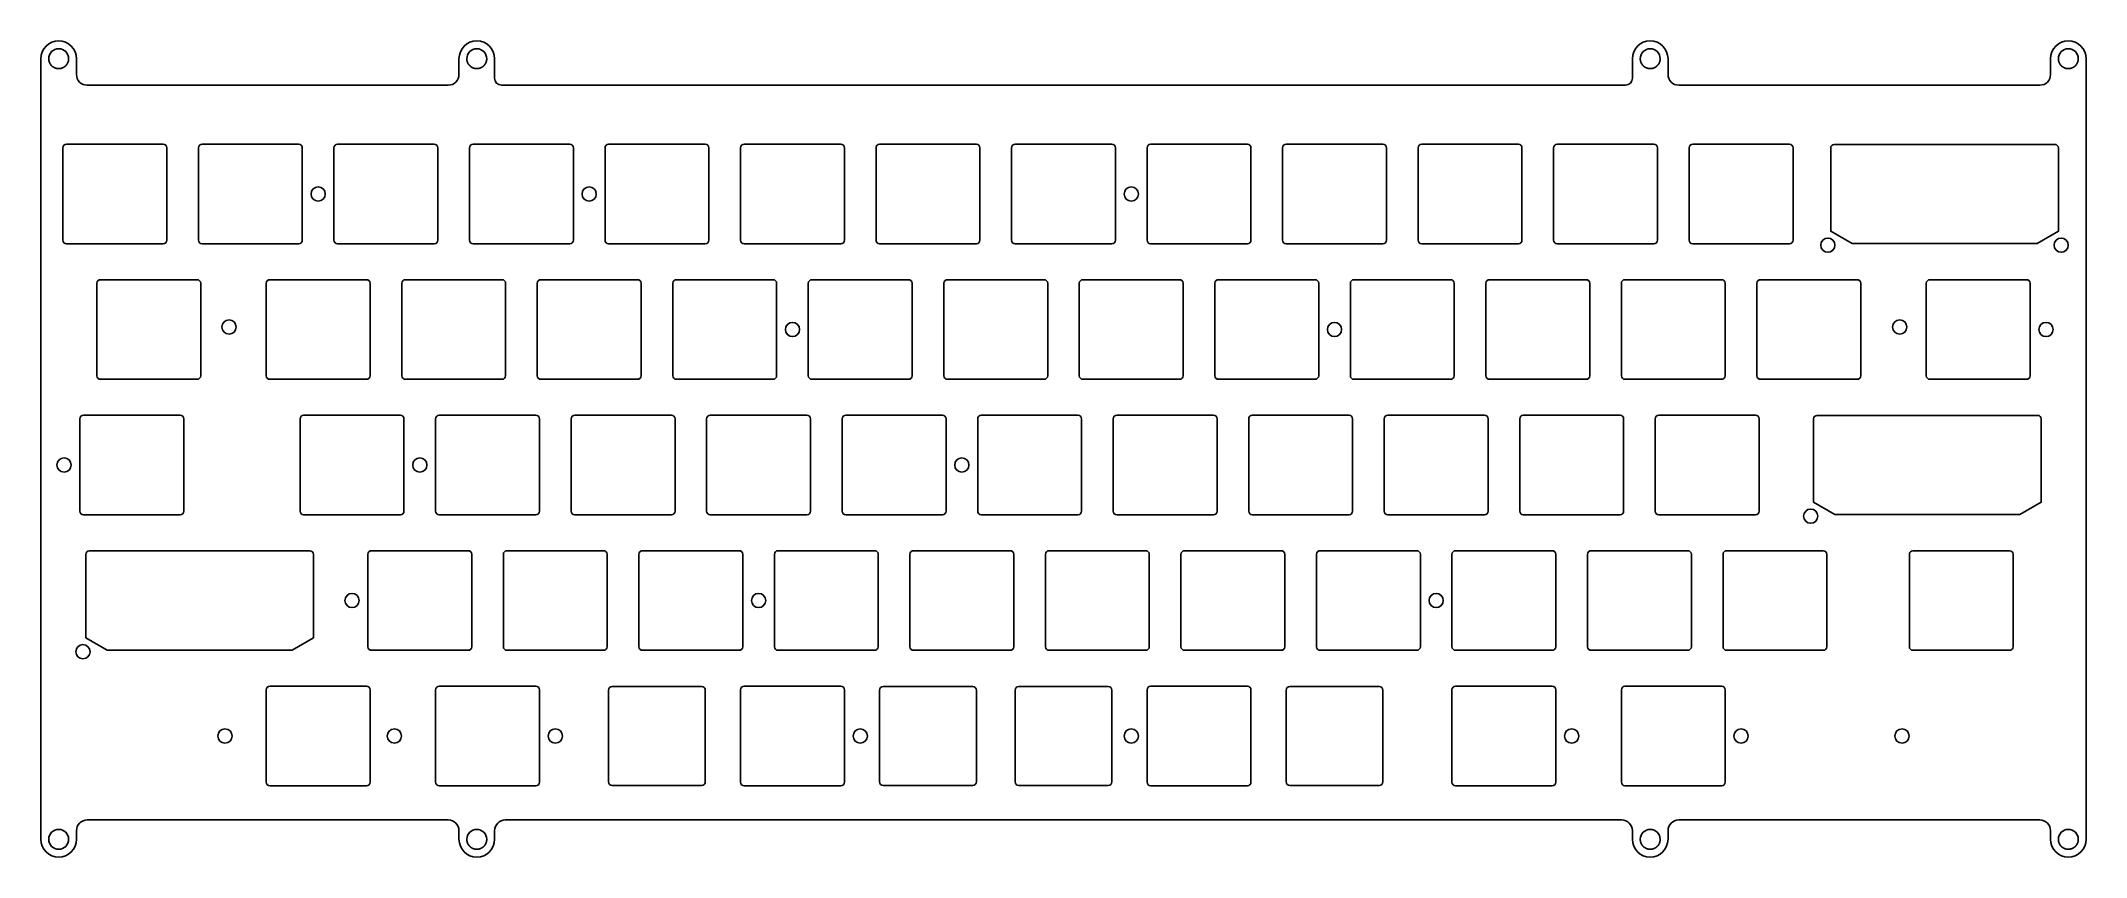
# Model space of a CAD drawing. Header units: millimetres. Extents: x -10 to 277, y -93 to 22.
import ezdxf

# ---------------------------------------------------------------- set-up
doc = ezdxf.new("R2010")
doc.units = ezdxf.units.MM
doc.layers.get('0').update_dxf_attribs({"linetype": 'CONTINUOUS'})
doc.layers.add('BLACK', color=7, linetype='CONTINUOUS')
doc.layers.add('Edge.Cuts', color=53, linetype='CONTINUOUS', true_color=0xc8a339)

msp = doc.modelspace()

# ---------------------------------------------------------------- linework, layer by layer
for points in [[(241.2, 6.475), (241.2, -5.243), (244.2, -6.975), (270.2, -6.975), (273.2, -5.243), (273.2, 6.475, 0.4142135624), (272.7, 6.975), (241.7, 6.975, 0.4142123908)], [(254.6375, -12.55), (254.6375, -25.55, 0.4142123908), (255.1375, -26.05), (268.7375, -26.05, 0.4142135624), (269.2375, -25.55), (269.2375, -12.55, 0.4142135624), (268.7375, -12.05), (255.1375, -12.05, 0.4142123908)], [(238.79375, -31.625), (238.79375, -43.343), (241.79375, -45.075), (267.79375, -45.075), (270.79375, -43.343), (270.79375, -31.625, 0.4142135624), (270.29375, -31.125), (239.29375, -31.125, 0.4142123908)], [(-4.09375, -50.675), (-4.09375, -62.393), (-1.09375, -64.125), (24.90625, -64.125), (27.90625, -62.393), (27.90625, -50.675, 0.4142135624), (27.40625, -50.175), (-3.59375, -50.175, 0.4142123908)], [(35.375, -83.2, 0.4142135624), (35.875, -82.7), (35.875, -69.7, 0.4142135624), (35.375, -69.2), (21.775, -69.2, 0.4142123908), (21.275, -69.7), (21.275, -82.7, 0.4142123908), (21.775, -83.2)], [(59.6875, -69.7, 0.4142135624), (59.1875, -69.2), (45.5875, -69.2, 0.4142123908), (45.0875, -69.7), (45.0875, -82.7, 0.4142123908), (45.5875, -83.2), (59.1875, -83.2, 0.4142135624), (59.6875, -82.7)], [(69.4, -82.65, 0.4142123908), (69.9, -83.15), (82.5, -83.15, 0.4142123908), (83, -82.65), (83, -69.75, 0.4142123908), (82.5, -69.25), (69.9, -69.25, 0.4142123908), (69.4, -69.75)], [(102.55, -82.7), (102.55, -69.7, 0.4142135624), (102.05, -69.2), (88.45, -69.2, 0.4142123908), (87.95, -69.7), (87.95, -82.7, 0.4142123908), (88.45, -83.2), (102.05, -83.2, 0.4142135624)], [(107.5, -82.65), (107.5, -69.75, -0.4142135624), (108, -69.25), (120.6, -69.25, -0.4142135624), (121.1, -69.75), (121.1, -82.65, -0.4142135624), (120.6, -83.15), (108, -83.15, -0.4142135624)], [(140.15, -69.75), (140.15, -82.65, -0.4142123908), (139.65, -83.15), (127.05, -83.15, -0.4142123908), (126.55, -82.65), (126.55, -69.75, -0.4142123908), (127.05, -69.25), (139.65, -69.25, -0.4142123908)], [(145.1, -69.7), (145.1, -82.7, 0.4142123908), (145.6, -83.2), (159.2, -83.2, 0.4142135624), (159.7, -82.7), (159.7, -69.7, 0.4142135624), (159.2, -69.2), (145.6, -69.2, 0.4142123908)], [(164.65, -82.65), (164.65, -69.75, -0.4142135624), (165.15, -69.25), (177.75, -69.25, -0.4142135624), (178.25, -69.75), (178.25, -82.65, -0.4142135624), (177.75, -83.15), (165.15, -83.15, -0.4142135624)], [(187.9625, -82.7, 0.4142123908), (188.4625, -83.2), (202.0625, -83.2, 0.4142135624), (202.5625, -82.7), (202.5625, -69.7, 0.4142135624), (202.0625, -69.2), (188.4625, -69.2, 0.4142123908), (187.9625, -69.7)], [(225.875, -69.2), (212.275, -69.2, 0.4142123908), (211.775, -69.7), (211.775, -82.7, 0.4142123908), (212.275, -83.2), (225.875, -83.2, 0.4142135624), (226.375, -82.7), (226.375, -69.7, 0.4142135624)]]:
    msp.add_lwpolyline(points, format="xyb", close=True)
for centre in [(240.8, -7.2), (273.6, -7.2), (271.4625, -19.05), (238.39375, -45.3), (33.3375, -57.15), (-4.49375, -64.35), (15.478125, -76.2), (39.290625, -76.2), (61.9125, -76.2), (104.775, -76.2), (142.875, -76.2), (204.7875, -76.2), (228.6, -76.2), (251.221875, -76.2)]:
    msp.add_circle(centre, 1)
at = {"layer": 'BLACK', "linetype": 'Continuous'}
for p, q in [((-4.91875, -31.6), (-4.91875, -44.6)), ((9.18125, -31.1), (-4.418749, -31.1)), ((9.68125, -44.6), (9.68125, -31.6)), ((-4.418749, -45.1), (9.18125, -45.1)), ((226.0625, -50.652003), (226.0625, -63.652051)), ((240.162412, -50.152051), (226.5625, -50.152051)), ((240.6625, -63.651903), (240.6625, -50.644041)), ((252.253712, -50.652003), (252.253712, -63.652003)), ((266.353712, -50.152003), (252.753712, -50.152003)), ((266.853712, -63.652003), (266.853712, -50.652003)), ((226.562512, -64.152051), (240.168657, -64.152051)), ((252.753712, -64.152003), (266.353712, -64.152003))]:
    msp.add_line(p, q, dxfattribs=at)
at = {"layer": 'BLACK'}
for centre, radius, start, end in [((-4.418749, -31.600001), 0.500001, 90, 179.99988541), ((9.18125, -31.6), 0.5, 0, 90), ((-4.418749, -44.599999), 0.500001, 180.00011459, 270), ((9.18125, -44.6), 0.5, 270, 0), ((226.562412, -50.652003), 0.499912, 89.98991497, 180), ((240.162412, -50.652203), 0.500152, 0.9350487, 90), ((252.753712, -50.652003), 0.5, 90, 180), ((266.353712, -50.652003), 0.5, 0, 90), ((226.562512, -63.652103), 0.499948, 179.99404138, 270), ((240.162312, -63.651903), 0.500188, 270.7268293, 0), ((252.753712, -63.652003), 0.5, 180, 270), ((266.353712, -63.652003), 0.5, 270, 0)]:
    msp.add_arc(centre, radius, start, end, dxfattribs=at)
at = {"layer": 'Edge.Cuts', "linetype": 'CONTINUOUS'}
for p, q in [((-10.4, 19.025023), (-10.4, -90.725023)), ((-9.3, 19.025023), (-9.29999, 19.019647)), ((-9.29999, 19.019647), (-9.29996, 19.01425)), ((-9.29996, 19.01425), (-9.299909, 19.008887)), ((-9.299909, 19.008887), (-9.299839, 19.003504)), ((-9.299839, 19.003504), (-9.299748, 18.998153)), ((-9.299748, 18.998153), (-9.299637, 18.992783)), ((-9.299637, 18.992783), (-9.299507, 18.987445)), ((-9.299507, 18.987445), (-9.299355, 18.982086)), ((-9.299355, 18.982086), (-9.299185, 18.976759)), ((-9.299185, 18.976759), (-9.298994, 18.971413)), ((-9.298994, 18.971413), (-9.298783, 18.966096)), ((-9.298783, 18.966096), (-9.298552, 18.960761)), ((-9.298552, 18.960761), (-9.298302, 18.955454)), ((-9.298302, 18.955454), (-9.29803, 18.950129)), ((-9.29803, 18.950129), (-9.29774, 18.944832)), ((-9.29774, 18.944832), (-9.297429, 18.939518)), ((-9.297429, 18.939518), (-9.297099, 18.93423)), ((-9.297099, 18.93423), (-9.296748, 18.928925)), ((-9.296748, 18.928925), (-9.296378, 18.923646)), ((-9.296378, 18.923646), (-9.295987, 18.91835)), ((-9.295987, 18.91835), (-9.295578, 18.913079)), ((-9.295578, 18.913079), (-9.295147, 18.907792)), ((-9.295147, 18.907792), (-9.294698, 18.902529)), ((-9.294698, 18.902529), (-9.294227, 18.89725)), ((-9.294227, 18.89725), (-9.293738, 18.891994)), ((-9.293738, 18.891994), (-9.293228, 18.886723)), ((-9.293228, 18.886723), (-9.292699, 18.881475)), ((-9.292699, 18.881475), (-9.292149, 18.876212)), ((-9.292149, 18.876212), (-9.291581, 18.87097)), ((-9.291581, 18.87097), (-9.29099, 18.865714)), ((-9.29099, 18.865714), (-9.290383, 18.86048)), ((-9.290383, 18.86048), (-9.289753, 18.85523)), ((-9.289753, 18.85523), (-9.289105, 18.850002)), ((-9.289105, 18.850002), (-9.288435, 18.844759)), ((-9.288435, 18.844759), (-9.287748, 18.839537)), ((-9.287748, 18.839537), (-9.287038, 18.8343)), ((-9.287038, 18.8343), (-9.286311, 18.829084)), ((-9.286311, 18.829084), (-9.285561, 18.823854)), ((-9.285561, 18.823854), (-9.284794, 18.818643)), ((-9.284794, 18.818643), (-9.284005, 18.813418)), ((-9.284005, 18.813418), (-9.283198, 18.808212)), ((-9.283198, 18.808212), (-9.282369, 18.802993)), ((-9.282369, 18.802993), (-9.281522, 18.797793)), ((-9.281522, 18.797793), (-9.280652, 18.792579)), ((-9.280652, 18.792579), (-9.279766, 18.787383)), ((-9.279766, 18.787383), (-9.278856, 18.782174)), ((-9.278856, 18.782174), (-9.27793, 18.776983)), ((-9.27793, 18.776983), (-9.27698, 18.771779)), ((-9.27698, 18.771779), (-9.276014, 18.766592)), ((-9.276014, 18.766592), (-9.275024, 18.761393)), ((-9.275024, 18.761393), (-9.274017, 18.75621)), ((-9.274017, 18.75621), (-9.272988, 18.751016)), ((-9.272988, 18.751016), (-9.271941, 18.745837)), ((-9.271941, 18.745837), (-9.270871, 18.740646)), ((-9.270871, 18.740646), (-9.269784, 18.735471)), ((-9.269784, 18.735471), (-9.268673, 18.730285)), ((-9.268673, 18.730285), (-9.267546, 18.725113)), ((-9.267546, 18.725113), (-9.266395, 18.719931)), ((-9.266395, 18.719931), (-9.265228, 18.714763)), ((-9.265228, 18.714763), (-9.264037, 18.709584)), ((-9.264037, 18.709584), (-9.262828, 18.704419)), ((-9.262828, 18.704419), (-9.261597, 18.699244)), ((-9.261597, 18.699244), (-9.260348, 18.694082)), ((-9.260348, 18.694082), (-9.259076, 18.68891)), ((-9.259076, 18.68891), (-9.257786, 18.683751)), ((-9.257786, 18.683751), (-9.256474, 18.678582)), ((-9.256474, 18.678582), (-9.255143, 18.673427)), ((-9.255143, 18.673427), (-9.25379, 18.66826)), ((-9.25379, 18.66826), (-9.252419, 18.663107)), ((-9.252419, 18.663107), (-9.251024, 18.657944)), ((-9.251024, 18.657944), (-9.249613, 18.652793)), ((-9.249613, 18.652793), (-9.248177, 18.647633)), ((-9.248177, 18.647633), (-9.246724, 18.642484)), ((-9.246724, 18.642484), (-9.245248, 18.637326)), ((-9.245248, 18.637326), (-9.244, 18.633023)), ((-9.244, 18.633023), (-9.242507, 18.627938)), ((-9.242507, 18.627938), (-9.240989, 18.622844)), ((-9.240989, 18.622844), (-9.239457, 18.617769)), ((-9.239457, 18.617769), (-9.2379, 18.612685)), ((-9.2379, 18.612685), (-9.236329, 18.607621)), ((-9.236329, 18.607621), (-9.234734, 18.602548)), ((-9.234734, 18.602548), (-9.233124, 18.597495)), ((-9.233124, 18.597495), (-9.231491, 18.592433)), ((-9.231491, 18.592433), (-9.229843, 18.587392)), ((-9.229843, 18.587392), (-9.228171, 18.582343)), ((-9.228171, 18.582343), (-9.226484, 18.577314)), ((-9.226484, 18.577314), (-9.224774, 18.572277)), ((-9.224774, 18.572277), (-9.223049, 18.567261)), ((-9.223049, 18.567261), (-9.221301, 18.562238)), ((-9.221301, 18.562238), (-9.219539, 18.557235)), ((-9.219539, 18.557235), (-9.217752, 18.552225)), ((-9.217752, 18.552225), (-9.215952, 18.547236)), ((-9.215952, 18.547236), (-9.214128, 18.542241)), ((-9.214128, 18.542241), (-9.212291, 18.537266)), ((-9.212291, 18.537266), (-9.210429, 18.532285)), ((-9.210429, 18.532285), (-9.208554, 18.527324)), ((-9.208554, 18.527324), (-9.206655, 18.522358)), ((-9.206655, 18.522358), (-9.204743, 18.517413)), ((-9.204743, 18.517413), (-9.202807, 18.512462)), ((-9.202807, 18.512462), (-9.200857, 18.507532)), ((-9.200857, 18.507532), (-9.198884, 18.502597)), ((-9.198884, 18.502597), (-9.196897, 18.497683)), ((-9.196897, 18.497683), (-9.194887, 18.492764)), ((-9.194887, 18.492764), (-9.192864, 18.487865)), ((-9.192864, 18.487865), (-9.190817, 18.482963)), ((-9.190817, 18.482963), (-9.188757, 18.478081)), ((-9.188757, 18.478081), (-9.186673, 18.473195)), ((-9.186673, 18.473195), (-9.184577, 18.468329)), ((-9.184577, 18.468329), (-9.182457, 18.46346)), ((-9.182457, 18.46346), (-9.180324, 18.458612)), ((-9.180324, 18.458612), (-9.178167, 18.45376)), ((-9.178167, 18.45376), (-9.175998, 18.448929)), ((-9.175998, 18.448929), (-9.173805, 18.444095)), ((-9.173805, 18.444095), (-9.1716, 18.439281)), ((-9.1716, 18.439281), (-9.169371, 18.434465)), ((-9.169371, 18.434465), (-9.167129, 18.429669)), ((-9.167129, 18.429669), (-9.164865, 18.42487)), ((-9.164865, 18.42487), (-9.162587, 18.420092)), ((-9.162587, 18.420092), (-9.160286, 18.415312)), ((-9.160286, 18.415312), (-9.157973, 18.410552)), ((-9.157973, 18.410552), (-9.155637, 18.405791)), ((-9.155637, 18.405791), (-9.153288, 18.401049)), ((-9.153288, 18.401049), (-9.150916, 18.396306)), ((-9.150916, 18.396306), (-9.148531, 18.391583)), ((-9.148531, 18.391583), (-9.146124, 18.386859)), ((-9.146124, 18.386859), (-9.143704, 18.382155)), ((-9.143704, 18.382155), (-9.14126, 18.37745)), ((-9.14126, 18.37745), (-9.138805, 18.372765)), ((-9.138805, 18.372765), (-9.136327, 18.368078)), ((-9.136327, 18.368078), (-9.133836, 18.363412)), ((-9.133836, 18.363412), (-9.131322, 18.358746)), ((-9.131322, 18.358746), (-9.128796, 18.354099)), ((-9.128796, 18.354099), (-9.126247, 18.349452)), ((-9.126247, 18.349452), (-9.123687, 18.344825)), ((-9.123687, 18.344825), (-9.121102, 18.340197)), ((-9.121102, 18.340197), (-9.118507, 18.335589)), ((-9.118507, 18.335589), (-9.115888, 18.330982)), ((-9.115888, 18.330982), (-9.113257, 18.326394)), ((-9.113257, 18.326394), (-9.110603, 18.321806)), ((-9.110603, 18.321806), (-9.107937, 18.317238)), ((-9.107937, 18.317238), (-9.105248, 18.31267)), ((-9.105248, 18.31267), (-9.102548, 18.308122)), ((-9.102548, 18.308122), (-9.099824, 18.303575)), ((-9.099824, 18.303575), (-9.097089, 18.299046)), ((-9.097089, 18.299046), (-9.09433, 18.294519)), ((-9.09433, 18.294519), (-9.09156, 18.290011)), ((-9.09156, 18.290011), (-9.088767, 18.285505)), ((-9.088767, 18.285505), (-9.085963, 18.281017)), ((-9.085963, 18.281017), (-9.083135, 18.276531)), ((-9.083135, 18.276531), (-9.080296, 18.272063)), ((-9.080296, 18.272063), (-9.077434, 18.267598)), ((-9.077434, 18.267598), (-9.07456, 18.263151)), ((-9.07456, 18.263151), (-9.071664, 18.258706)), ((-9.071664, 18.258706), (-9.068756, 18.25428)), ((-9.068756, 18.25428), (-9.065825, 18.249856)), ((-9.065825, 18.249856), (-9.062882, 18.24545)), ((-9.062882, 18.24545), (-9.059917, 18.241047)), ((-9.059917, 18.241047), (-9.05694, 18.236662)), ((-9.05694, 18.236662), (-9.05394, 18.23228)), ((-9.05394, 18.23228), (-9.050928, 18.227916)), ((-9.050928, 18.227916), (-9.047894, 18.223554)), ((-9.047894, 18.223554), (-9.044849, 18.219211)), ((-9.044849, 18.219211), (-9.04178, 18.214871)), ((-9.04178, 18.214871), (-9.0387, 18.210549)), ((-9.0387, 18.210549), (-9.035598, 18.20623)), ((-9.035598, 18.20623), (-9.032483, 18.201929)), ((-9.032483, 18.201929), (-9.029346, 18.19763)), ((-9.029346, 18.19763), (-9.026198, 18.193351)), ((-9.026198, 18.193351), (-9.023027, 18.189074)), ((-9.023027, 18.189074), (-9.02, 18.185023)), ((-9.02, 18.185023), (-9.016873, 18.18087)), ((-9.016873, 18.18087), (-9.013723, 18.17672)), ((-9.013723, 18.17672), (-9.010556, 18.172582)), ((-9.010556, 18.172582), (-9.007367, 18.168447)), ((-9.007367, 18.168447), (-9.004162, 18.164323)), ((-9.004162, 18.164323), (-9.000934, 18.160204)), ((-9.000934, 18.160204), (-8.99769, 18.156097)), ((-8.99769, 18.156097), (-8.994425, 18.151994)), ((-8.994425, 18.151994), (-8.991143, 18.147904)), ((-8.991143, 18.147904), (-8.98784, 18.143818)), ((-8.98784, 18.143818), (-8.984521, 18.139745)), ((-8.984521, 18.139745), (-8.98118, 18.135678)), ((-8.98118, 18.135678), (-8.977825, 18.131623)), ((-8.977825, 18.131623), (-8.974448, 18.127574)), ((-8.974448, 18.127574), (-8.971057, 18.123539)), ((-8.971057, 18.123539), (-8.967644, 18.11951)), ((-8.967644, 18.11951), (-8.964217, 18.115495)), ((-8.964217, 18.115495), (-8.960768, 18.111486)), ((-8.960768, 18.111486), (-8.957306, 18.107492)), ((-8.957306, 18.107492), (-8.953823, 18.103503)), ((-8.953823, 18.103503), (-8.950326, 18.09953)), ((-8.950326, 18.09953), (-8.946808, 18.095564)), ((-8.946808, 18.095564), (-8.943278, 18.091613)), ((-8.943278, 18.091613), (-8.939726, 18.087669)), ((-8.939726, 18.087669), (-8.936162, 18.083741)), ((-8.936162, 18.083741), (-8.932577, 18.079819)), ((-8.932577, 18.079819), (-8.92898, 18.075915)), ((-8.92898, 18.075915), (-8.925362, 18.072017)), ((-8.925362, 18.072017), (-8.921733, 18.068136)), ((-8.921733, 18.068136), (-8.918083, 18.064263)), ((-8.918083, 18.064263), (-8.914422, 18.060406)), ((-8.914422, 18.060406), (-8.91074, 18.056558)), ((-8.91074, 18.056558), (-8.907047, 18.052727)), ((-8.907047, 18.052727), (-8.903334, 18.048904)), ((-8.903334, 18.048904), (-8.899611, 18.045098)), ((-8.899611, 18.045098), (-8.895867, 18.041301)), ((-8.895867, 18.041301), (-8.892113, 18.037522)), ((-8.892113, 18.037522), (-8.888339, 18.033751)), ((-8.888339, 18.033751), (-8.884555, 18.029999)), ((-8.884555, 18.029999), (-8.880752, 18.026256)), ((-8.880752, 18.026256), (-8.876938, 18.022531)), ((-8.876938, 18.022531), (-8.873105, 18.018814)), ((-8.873105, 18.018814), (-8.869263, 18.015117)), ((-8.869263, 18.015117), (-8.865402, 18.011429)), ((-8.865402, 18.011429), (-8.861531, 18.00776)), ((-8.861531, 18.00776), (-8.857641, 18.004101)), ((-8.857641, 18.004101), (-8.853743, 18.000461)), ((-8.853743, 18.000461), (-8.849825, 17.99683)), ((-8.849825, 17.99683), (-8.845899, 17.993219)), ((-8.845899, 17.993219), (-8.841954, 17.989618)), ((-8.841954, 17.989618), (-8.838001, 17.986036)), ((-8.838001, 17.986036), (-8.834029, 17.982465)), ((-8.834029, 17.982465), (-8.830049, 17.978914)), ((-8.830049, 17.978914), (-8.826051, 17.975372)), ((-8.826051, 17.975372), (-8.822045, 17.971852)), ((-8.822045, 17.971852), (-8.818021, 17.968341)), ((-8.818021, 17.968341), (-8.813989, 17.964851)), ((-8.813989, 17.964851), (-8.80994, 17.961371)), ((-8.80994, 17.961371), (-8.805883, 17.957912)), ((-8.805883, 17.957912), (-8.801808, 17.954464)), ((-8.801808, 17.954464), (-8.797727, 17.951037)), ((-8.797727, 17.951037), (-8.793627, 17.94762)), ((-8.793627, 17.94762), (-8.789521, 17.944224)), ((-8.789521, 17.944224), (-8.785397, 17.94084)), ((-8.785397, 17.94084), (-8.781267, 17.937476)), ((-8.781267, 17.937476), (-8.77712, 17.934124)), ((-8.77712, 17.934124), (-8.772966, 17.930793)), ((-8.772966, 17.930793), (-8.768795, 17.927474)), ((-8.768795, 17.927474), (-8.764618, 17.924176)), ((-8.764618, 17.924176), (-8.760424, 17.920889)), ((-8.760424, 17.920889), (-8.756225, 17.917624)), ((-8.756225, 17.917624), (-8.752008, 17.914371)), ((-8.752008, 17.914371), (-8.747786, 17.911139)), ((-8.747786, 17.911139), (-8.743547, 17.907919)), ((-8.743547, 17.907919), (-8.739303, 17.904721)), ((-8.739303, 17.904721), (-8.735042, 17.901535)), ((-8.735042, 17.901535), (-8.730776, 17.89837)), ((-8.730776, 17.89837), (-8.726493, 17.895218)), ((-8.726493, 17.895218), (-8.722207, 17.892088)), ((-8.722207, 17.892088), (-8.717903, 17.88897)), ((-8.717903, 17.88897), (-8.713595, 17.885874)), ((-8.713595, 17.885874), (-8.70927, 17.882791)), ((-8.70927, 17.882791), (-8.704942, 17.879729)), ((-8.704942, 17.879729), (-8.700596, 17.876681)), ((-8.700596, 17.876681), (-8.696248, 17.873654)), ((-8.696248, 17.873654), (-8.691882, 17.87064)), ((-8.691882, 17.87064), (-8.687514, 17.867648)), ((-8.687514, 17.867648), (-8.683128, 17.86467)), ((-8.683128, 17.86467), (-8.67874, 17.861713)), ((-8.67874, 17.861713), (-8.674335, 17.858769)), ((-8.674335, 17.858769), (-8.669928, 17.855848)), ((-8.669928, 17.855848), (-8.665504, 17.85294)), ((-8.665504, 17.85294), (-8.661077, 17.850054)), ((-8.661077, 17.850054), (-8.656634, 17.847182)), ((-8.656634, 17.847182), (-8.652189, 17.844331)), ((-8.652189, 17.844331), (-8.647727, 17.841495)), ((-8.647727, 17.841495), (-8.643263, 17.83868)), ((-8.643263, 17.83868), (-8.638784, 17.83588)), ((-8.638784, 17.83588), (-8.634301, 17.833101)), ((-8.634301, 17.833101), (-8.629804, 17.830336)), ((-8.629804, 17.830336), (-8.625304, 17.827594)), ((-8.625304, 17.827594), (-8.620788, 17.824866)), ((-8.620788, 17.824866), (-8.616271, 17.822159)), ((-8.616271, 17.822159), (-8.611738, 17.819467)), ((-8.611738, 17.819467), (-8.607203, 17.816797)), ((-8.607203, 17.816797), (-8.602653, 17.814141)), ((-8.602653, 17.814141), (-8.598101, 17.811508)), ((-8.598101, 17.811508), (-8.593534, 17.808889)), ((-8.593534, 17.808889), (-8.588965, 17.806292)), ((-8.588965, 17.806292), (-8.584381, 17.803709)), ((-8.584381, 17.803709), (-8.579796, 17.801149)), ((-8.579796, 17.801149), (-8.575195, 17.798603)), ((-8.575195, 17.798603), (-8.570593, 17.79608)), ((-8.570593, 17.79608), (-8.565977, 17.793571)), ((-8.565977, 17.793571), (-8.558824, 17.789729)), ((-8.558824, 17.789729), (-8.55418, 17.787264)), ((-8.55418, 17.787264), (-8.549523, 17.784814)), ((-8.549523, 17.784814), (-8.544854, 17.78238)), ((-8.544854, 17.78238), (-8.540172, 17.779963)), ((-8.540172, 17.779963), (-8.535479, 17.777562)), ((-8.535479, 17.777562), (-8.530773, 17.775177)), ((-8.530773, 17.775177), (-8.526057, 17.77281)), ((-8.526057, 17.77281), (-8.521328, 17.770458)), ((-8.521328, 17.770458), (-8.516589, 17.768124)), ((-8.516589, 17.768124), (-8.511837, 17.765806)), ((-8.511837, 17.765806), (-8.507076, 17.763505)), ((-8.507076, 17.763505), (-8.502303, 17.761221)), ((-8.502303, 17.761221), (-8.497521, 17.758955)), ((-8.497521, 17.758955), (-8.492726, 17.756705)), ((-8.492726, 17.756705), (-8.487924, 17.754474)), ((-8.487924, 17.754474), (-8.483109, 17.752258)), ((-8.483109, 17.752258), (-8.478286, 17.750062)), ((-8.478286, 17.750062), (-8.473452, 17.747882)), ((-8.473452, 17.747882), (-8.46861, 17.74572)), ((-8.46861, 17.74572), (-8.463756, 17.743575)), ((-8.463756, 17.743575), (-8.458896, 17.74145)), ((-8.458896, 17.74145), (-8.454024, 17.73934)), ((-8.454024, 17.73934), (-8.449146, 17.737251)), ((-8.449146, 17.737251), (-8.444257, 17.735178)), ((-8.444257, 17.735178), (-8.439362, 17.733124)), ((-8.439362, 17.733124), (-8.434455, 17.731087)), ((-8.434455, 17.731087), (-8.429544, 17.72907)), ((-8.429544, 17.72907), (-8.424621, 17.72707)), ((-8.424621, 17.72707), (-8.419694, 17.72509)), ((-8.419694, 17.72509), (-8.414756, 17.723127)), ((-8.414756, 17.723127), (-8.409813, 17.721183)), ((-8.409813, 17.721183), (-8.40486, 17.719258)), ((-8.40486, 17.719258), (-8.399903, 17.717352)), ((-8.399903, 17.717352), (-8.394936, 17.715463)), ((-8.394936, 17.715463), (-8.389966, 17.713595)), ((-8.389966, 17.713595), (-8.384985, 17.711744)), ((-8.384985, 17.711744), (-8.380001, 17.709914)), ((-8.380001, 17.709914), (-8.375007, 17.708101)), ((-8.375007, 17.708101), (-8.370011, 17.706309)), ((-8.370011, 17.706309), (-8.365005, 17.704534)), ((-8.365005, 17.704534), (-8.359997, 17.70278)), ((-8.359997, 17.70278), (-8.35498, 17.701044)), ((-8.35498, 17.701044), (-8.349961, 17.699329)), ((-8.349961, 17.699329), (-8.344932, 17.697631)), ((-8.344932, 17.697631), (-8.339902, 17.695954)), ((-8.339902, 17.695954), (-8.334863, 17.694295)), ((-8.334863, 17.694295), (-8.329824, 17.692658)), ((-8.329824, 17.692658), (-8.324775, 17.691038)), ((-8.324775, 17.691038), (-8.319726, 17.689439)), ((-8.319726, 17.689439), (-8.314669, 17.687858)), ((-8.314669, 17.687858), (-8.309611, 17.686299)), ((-8.309611, 17.686299), (-8.304545, 17.684758)), ((-8.304545, 17.684758), (-8.299479, 17.683237)), ((-8.299479, 17.683237), (-8.294405, 17.681736)), ((-8.294405, 17.681736), (-8.289332, 17.680255)), ((-8.289332, 17.680255), (-8.284251, 17.678793)), ((-8.284251, 17.678793), (-8.279171, 17.677352)), ((-8.279171, 17.677352), (-8.274083, 17.67593)), ((-8.274083, 17.67593), (-8.268996, 17.674529)), ((-8.268996, 17.674529), (-8.263902, 17.673146)), ((-8.263902, 17.673146), (-8.25881, 17.671785)), ((-8.25881, 17.671785), (-8.25371, 17.670442)), ((-8.25371, 17.670442), (-8.244616, 17.6681)), ((-8.244616, 17.6681), (-8.234423, 17.665553)), ((-8.234423, 17.665553), (-8.224197, 17.663079)), ((-8.224197, 17.663079), (-8.213939, 17.660681)), ((-8.213939, 17.660681), (-8.203651, 17.658358)), ((-8.203651, 17.658358), (-8.193335, 17.65611)), ((-8.193335, 17.65611), (-8.182991, 17.653938)), ((-8.182991, 17.653938), (-8.172622, 17.651842)), ((-8.172622, 17.651842), (-8.167428, 17.650823)), ((-8.167428, 17.650823), (-8.162228, 17.649824)), ((-8.162228, 17.649824), (-8.157023, 17.648843)), ((-8.157023, 17.648843), (-8.151812, 17.647882)), ((-8.151812, 17.647882), (-8.146596, 17.64694)), ((-8.146596, 17.64694), (-8.141374, 17.646018)), ((-8.141374, 17.646018), (-8.136148, 17.645115)), ((-8.136148, 17.645115), (-8.130917, 17.644232)), ((-8.130917, 17.644232), (-8.125681, 17.643368)), ((-8.125681, 17.643368), (-8.120441, 17.642523)), ((-8.120441, 17.642523), (-8.115197, 17.641698)), ((-8.115197, 17.641698), (-8.109949, 17.640893)), ((-8.109949, 17.640893), (-8.104697, 17.640108)), ((-8.104697, 17.640108), (-8.099441, 17.639342)), ((-8.099441, 17.639342), (-8.094182, 17.638596)), ((-8.094182, 17.638596), (-8.08892, 17.637869)), ((-8.08892, 17.637869), (-8.083655, 17.637163)), ((-8.083655, 17.637163), (-8.078386, 17.636476)), ((-8.078386, 17.636476), (-8.073116, 17.635809)), ((-8.073116, 17.635809), (-8.067842, 17.635162)), ((-8.067842, 17.635162), (-8.062567, 17.634535)), ((-8.062567, 17.634535), (-8.057288, 17.633927)), ((-8.057288, 17.633927), (-8.052009, 17.63334)), ((-8.052009, 17.63334), (-8.046727, 17.632773)), ((-8.046727, 17.632773), (-8.041445, 17.632225)), ((-8.041445, 17.632225), (-8.03616, 17.631697)), ((-8.03616, 17.631697), (-8.030875, 17.63119)), ((-8.030875, 17.63119), (-8.025587, 17.630702)), ((-8.025587, 17.630702), (-8.020301, 17.630235)), ((-8.020301, 17.630235), (-8.015012, 17.629787)), ((-8.015012, 17.629787), (-8.009724, 17.62936)), ((-8.009724, 17.62936), (-8.004434, 17.628953)), ((-8.004434, 17.628953), (-7.999147, 17.628565)), ((-7.999147, 17.628565), (-7.993857, 17.628198)), ((-7.993857, 17.628198), (-7.988569, 17.627851)), ((-7.988569, 17.627851), (-7.98328, 17.627524)), ((-7.98328, 17.627524), (-7.977994, 17.627217)), ((-7.977994, 17.627217), (-7.972706, 17.62693)), ((-7.972706, 17.62693), (-7.967422, 17.626663)), ((-7.967422, 17.626663), (-7.962136, 17.626417)), ((-7.962136, 17.626417), (-7.956854, 17.62619)), ((-7.956854, 17.62619), (-7.951571, 17.625984)), ((-7.951571, 17.625984), (-7.946293, 17.625797)), ((-7.946293, 17.625797), (-7.941014, 17.625631)), ((-7.941014, 17.625631), (-7.935739, 17.625485)), ((-7.935739, 17.625485), (-7.930464, 17.625359)), ((-7.930464, 17.625359), (-7.925194, 17.625253)), ((-7.925194, 17.625253), (-7.919924, 17.625167)), ((-7.919924, 17.625167), (-7.914659, 17.625101)), ((-7.914659, 17.625101), (-7.909394, 17.625055)), ((-7.909394, 17.625055), (-7.9, 17.625023)), ((-7.9, 17.625023), (-7.889495, 17.625063)), ((-7.889495, 17.625063), (-7.878978, 17.625183)), ((-7.878978, 17.625183), (-7.86845, 17.625383)), ((-7.86845, 17.625383), (-7.857912, 17.625663)), ((-7.857912, 17.625663), (-7.847365, 17.626024)), ((-7.847365, 17.626024), (-7.836811, 17.626464)), ((-7.836811, 17.626464), (-7.826251, 17.626985)), ((-7.826251, 17.626985), (-7.815687, 17.627586)), ((-7.815687, 17.627586), (-7.80512, 17.628268)), ((-7.80512, 17.628268), (-7.794551, 17.629029)), ((-7.794551, 17.629029), (-7.783982, 17.629871)), ((-7.783982, 17.629871), (-7.773415, 17.630793)), ((-7.773415, 17.630793), (-7.762851, 17.631795)), ((-7.762851, 17.631795), (-7.75229, 17.632877)), ((-7.75229, 17.632877), (-7.741736, 17.634038)), ((-7.741736, 17.634038), (-7.731189, 17.635279)), ((-7.731189, 17.635279), (-7.72065, 17.6366)), ((-7.72065, 17.6366), (-7.710122, 17.638)), ((-7.710122, 17.638), (-7.699606, 17.639479)), ((-7.699606, 17.639479), (-7.689103, 17.641037)), ((-7.689103, 17.641037), (-7.678615, 17.642674)), ((-7.678615, 17.642674), (-7.668143, 17.644389)), ((-7.668143, 17.644389), (-7.662913, 17.645276)), ((-7.662913, 17.645276), (-7.657688, 17.646182)), ((-7.657688, 17.646182), (-7.652468, 17.647108)), ((-7.652468, 17.647108), (-7.647253, 17.648053)), ((-7.647253, 17.648053), (-7.642044, 17.649018)), ((-7.642044, 17.649018), (-7.636839, 17.650002)), ((-7.636839, 17.650002), (-7.63164, 17.651005)), ((-7.63164, 17.651005), (-7.626447, 17.652027)), ((-7.626447, 17.652027), (-7.62126, 17.653069)), ((-7.62126, 17.653069), (-7.616079, 17.65413)), ((-7.616079, 17.65413), (-7.610905, 17.65521)), ((-7.610905, 17.65521), (-7.605736, 17.656309)), ((-7.605736, 17.656309), (-7.600575, 17.657427)), ((-7.600575, 17.657427), (-7.59542, 17.658564)), ((-7.59542, 17.658564), (-7.590273, 17.65972)), ((-7.590273, 17.65972), (-7.585133, 17.660895)), ((-7.585133, 17.660895), (-7.58, 17.662088)), ((-7.58, 17.662088), (-7.574874, 17.663301)), ((-7.574874, 17.663301), (-7.569757, 17.664532)), ((-7.569757, 17.664532), (-7.564648, 17.665782)), ((-7.564648, 17.665782), (-7.555385, 17.6681)), ((-7.555385, 17.6681), (-7.545205, 17.670727)), ((-7.545205, 17.670727), (-7.535034, 17.673433)), ((-7.535034, 17.673433), (-7.524875, 17.67622)), ((-7.524875, 17.67622), (-7.514727, 17.679085)), ((-7.514727, 17.679085), (-7.504594, 17.682031)), ((-7.504594, 17.682031), (-7.494474, 17.685055)), ((-7.494474, 17.685055), (-7.484371, 17.688157)), ((-7.484371, 17.688157), (-7.474284, 17.691338)), ((-7.474284, 17.691338), (-7.464215, 17.694597)), ((-7.464215, 17.694597), (-7.454166, 17.697934)), ((-7.454166, 17.697934), (-7.444137, 17.701349)), ((-7.444137, 17.701349), (-7.434129, 17.70484)), ((-7.434129, 17.70484), (-7.424145, 17.708408)), ((-7.424145, 17.708408), (-7.414185, 17.712052)), ((-7.414185, 17.712052), (-7.404251, 17.715771)), ((-7.404251, 17.715771), (-7.394344, 17.719566)), ((-7.394344, 17.719566), (-7.384465, 17.723436)), ((-7.384465, 17.723436), (-7.374615, 17.72738)), ((-7.374615, 17.72738), (-7.364796, 17.731397)), ((-7.364796, 17.731397), (-7.355009, 17.735488)), ((-7.355009, 17.735488), (-7.345256, 17.739651)), ((-7.345256, 17.739651), (-7.335538, 17.743886)), ((-7.335538, 17.743886), (-7.325856, 17.748193)), ((-7.325856, 17.748193), (-7.316212, 17.75257)), ((-7.316212, 17.75257), (-7.306607, 17.757017)), ((-7.306607, 17.757017), (-7.297042, 17.761534)), ((-7.297042, 17.761534), (-7.287519, 17.766119)), ((-7.287519, 17.766119), (-7.278039, 17.770772)), ((-7.278039, 17.770772), (-7.268604, 17.775492)), ((-7.268604, 17.775492), (-7.259215, 17.780279)), ((-7.259215, 17.780279), (-7.249874, 17.785131)), ((-7.249874, 17.785131), (-7.241177, 17.789729)), ((-7.241177, 17.789729), (-7.23196, 17.79469)), ((-7.23196, 17.79469), (-7.222776, 17.799724)), ((-7.222776, 17.799724), (-7.213623, 17.804831)), ((-7.213623, 17.804831), (-7.204505, 17.810011)), ((-7.204505, 17.810011), (-7.195419, 17.815264)), ((-7.195419, 17.815264), (-7.186368, 17.82059)), ((-7.186368, 17.82059), (-7.177351, 17.825987)), ((-7.177351, 17.825987), (-7.168369, 17.831457)), ((-7.168369, 17.831457), (-7.159423, 17.836998)), ((-7.159423, 17.836998), (-7.150513, 17.842611)), ((-7.150513, 17.842611), (-7.141639, 17.848295)), ((-7.141639, 17.848295), (-7.132803, 17.85405)), ((-7.132803, 17.85405), (-7.124005, 17.859876)), ((-7.124005, 17.859876), (-7.115245, 17.865772)), ((-7.115245, 17.865772), (-7.106524, 17.871738)), ((-7.106524, 17.871738), (-7.097843, 17.877773)), ((-7.097843, 17.877773), (-7.089203, 17.883877)), ((-7.089203, 17.883877), (-7.080603, 17.89005)), ((-7.080603, 17.89005), (-7.072045, 17.896292)), ((-7.072045, 17.896292), (-7.063529, 17.902601)), ((-7.063529, 17.902601), (-7.055056, 17.908978)), ((-7.055056, 17.908978), (-7.046627, 17.915421)), ((-7.046627, 17.915421), (-7.038243, 17.921931)), ((-7.038243, 17.921931), (-7.029903, 17.928507)), ((-7.029903, 17.928507), (-7.02161, 17.935148)), ((-7.02161, 17.935148), (-7.013364, 17.941854)), ((-7.013364, 17.941854), (-7.005165, 17.948624)), ((-7.005165, 17.948624), (-6.997015, 17.955458)), ((-6.997015, 17.955458), (-6.988913, 17.962354)), ((-6.988913, 17.962354), (-6.980862, 17.969313)), ((-6.980862, 17.969313), (-6.972862, 17.976333)), ((-6.972862, 17.976333), (-6.964914, 17.983413)), ((-6.964914, 17.983413), (-6.957018, 17.990554)), ((-6.957018, 17.990554), (-6.949175, 17.997754)), ((-6.949175, 17.997754), (-6.941388, 18.005012)), ((-6.941388, 18.005012), (-6.933655, 18.012328)), ((-6.933655, 18.012328), (-6.925979, 18.0197)), ((-6.925979, 18.0197), (-6.91836, 18.027128)), ((-6.91836, 18.027128), (-6.910799, 18.03461)), ((-6.910799, 18.03461), (-6.903298, 18.042146)), ((-6.903298, 18.042146), (-6.895856, 18.049735)), ((-6.895856, 18.049735), (-6.888476, 18.057375)), ((-6.888476, 18.057375), (-6.881158, 18.065066)), ((-6.881158, 18.065066), (-6.873903, 18.072806)), ((-6.873903, 18.072806), (-6.866712, 18.080595)), ((-6.866712, 18.080595), (-6.859586, 18.08843)), ((-6.859586, 18.08843), (-6.852527, 18.096311)), ((-6.852527, 18.096311), (-6.845535, 18.104237)), ((-6.845535, 18.104237), (-6.838611, 18.112205)), ((-6.838611, 18.112205), (-6.831757, 18.120216)), ((-6.831757, 18.120216), (-6.824973, 18.128266)), ((-6.824973, 18.128266), (-6.818261, 18.136356)), ((-6.818261, 18.136356), (-6.811621, 18.144483)), ((-6.811621, 18.144483), (-6.805055, 18.152646)), ((-6.805055, 18.152646), (-6.798564, 18.160843)), ((-6.798564, 18.160843), (-6.792148, 18.169073)), ((-6.792148, 18.169073), (-6.785809, 18.177335)), ((-6.785809, 18.177335), (-6.78, 18.185023)), ((-6.78, 18.185023), (-6.77367, 18.19353)), ((-6.77367, 18.19353), (-6.767408, 18.202078)), ((-6.767408, 18.202078), (-6.761214, 18.210669)), ((-6.761214, 18.210669), (-6.755089, 18.2193)), ((-6.755089, 18.2193), (-6.749032, 18.227973)), ((-6.749032, 18.227973), (-6.743043, 18.236687)), ((-6.743043, 18.236687), (-6.737123, 18.245443)), ((-6.737123, 18.245443), (-6.731272, 18.254239)), ((-6.731272, 18.254239), (-6.725489, 18.263075)), ((-6.725489, 18.263075), (-6.719775, 18.271953)), ((-6.719775, 18.271953), (-6.714129, 18.28087)), ((-6.714129, 18.28087), (-6.708553, 18.289828)), ((-6.708553, 18.289828), (-6.703045, 18.298826)), ((-6.703045, 18.298826), (-6.697607, 18.307863)), ((-6.697607, 18.307863), (-6.692238, 18.31694)), ((-6.692238, 18.31694), (-6.686938, 18.326057)), ((-6.686938, 18.326057), (-6.681707, 18.335212)), ((-6.681707, 18.335212), (-6.676547, 18.344406)), ((-6.676547, 18.344406), (-6.671455, 18.353638)), ((-6.671455, 18.353638), (-6.666434, 18.362909)), ((-6.666434, 18.362909), (-6.661483, 18.372218)), ((-6.661483, 18.372218), (-6.656602, 18.381564)), ((-6.656602, 18.381564), (-6.651792, 18.390947)), ((-6.651792, 18.390947), (-6.647052, 18.400367)), ((-6.647052, 18.400367), (-6.642383, 18.409824)), ((-6.642383, 18.409824), (-6.637785, 18.419316)), ((-6.637785, 18.419316), (-6.633258, 18.428845)), ((-6.633258, 18.428845), (-6.628803, 18.438408)), ((-6.628803, 18.438408), (-6.624419, 18.448006)), ((-6.624419, 18.448006), (-6.620108, 18.457639)), ((-6.620108, 18.457639), (-6.615868, 18.467305)), ((-6.615868, 18.467305), (-6.611701, 18.477004)), ((-6.611701, 18.477004), (-6.607606, 18.486736)), ((-6.607606, 18.486736), (-6.603585, 18.4965)), ((-6.603585, 18.4965), (-6.599636, 18.506295)), ((-6.599636, 18.506295), (-6.595761, 18.516121)), ((-6.595761, 18.516121), (-6.59196, 18.525976)), ((-6.59196, 18.525976), (-6.588232, 18.535861)), ((-6.588232, 18.535861), (-6.584579, 18.545775)), ((-6.584579, 18.545775), (-6.581001, 18.555716)), ((-6.581001, 18.555716), (-6.577498, 18.565684)), ((-6.577498, 18.565684), (-6.57407, 18.575677)), ((-6.57407, 18.575677), (-6.570717, 18.585696)), ((-6.570717, 18.585696), (-6.56744, 18.595739)), ((-6.56744, 18.595739), (-6.56424, 18.605804)), ((-6.56424, 18.605804), (-6.561116, 18.615891)), ((-6.561116, 18.615891), (-6.558069, 18.625999)), ((-6.558069, 18.625999), (-6.556, 18.633023)), ((-6.556, 18.633023), (-6.553049, 18.643284)), ((-6.553049, 18.643284), (-6.550179, 18.65355)), ((-6.550179, 18.65355), (-6.547391, 18.663819)), ((-6.547391, 18.663819), (-6.544684, 18.674092)), ((-6.544684, 18.674092), (-6.542058, 18.68437)), ((-6.542058, 18.68437), (-6.539513, 18.694653)), ((-6.539513, 18.694653), (-6.537049, 18.704941)), ((-6.537049, 18.704941), (-6.534665, 18.715235)), ((-6.534665, 18.715235), (-6.532362, 18.725534)), ((-6.532362, 18.725534), (-6.530139, 18.73584)), ((-6.530139, 18.73584), (-6.527995, 18.746152)), ((-6.527995, 18.746152), (-6.525932, 18.75647)), ((-6.525932, 18.75647), (-6.523948, 18.766796)), ((-6.523948, 18.766796), (-6.522044, 18.777129)), ((-6.522044, 18.777129), (-6.52022, 18.78747)), ((-6.52022, 18.78747), (-6.518474, 18.797819)), ((-6.518474, 18.797819), (-6.516808, 18.808177)), ((-6.516808, 18.808177), (-6.515221, 18.818543)), ((-6.515221, 18.818543), (-6.513713, 18.828919)), ((-6.513713, 18.828919), (-6.512284, 18.839305)), ((-6.512284, 18.839305), (-6.510933, 18.849701)), ((-6.510933, 18.849701), (-6.509662, 18.860108)), ((-6.509662, 18.860108), (-6.508469, 18.870527)), ((-6.508469, 18.870527), (-6.507354, 18.880957)), ((-6.507354, 18.880957), (-6.506319, 18.891399)), ((-6.506319, 18.891399), (-6.505361, 18.901855)), ((-6.505361, 18.901855), (-6.504483, 18.912324)), ((-6.504483, 18.912324), (-6.503683, 18.922807)), ((-6.503683, 18.922807), (-6.502961, 18.933305)), ((-6.502961, 18.933305), (-6.502318, 18.943818)), ((-6.502318, 18.943818), (-6.501753, 18.954348)), ((-6.501753, 18.954348), (-6.501267, 18.964895)), ((-6.501267, 18.964895), (-6.50086, 18.97546)), ((-6.50086, 18.97546), (-6.500531, 18.986044)), ((-6.500531, 18.986044), (-6.500281, 18.996647)), ((-6.500281, 18.996647), (-6.50011, 19.007272)), ((-6.50011, 19.007272), (-6.500018, 19.017919)), ((-6.500018, 19.017919), (-6.5, 19.025023)), ((-5.4, 16.8), (-5.4, 19.025023)), ((48.3705, 19.025023), (48.3705, 16.8)), ((49.4705, 19.025023), (49.47051, 19.019647)), ((49.47051, 19.019647), (49.47054, 19.01425)), ((49.47054, 19.01425), (49.470591, 19.008887)), ((49.470591, 19.008887), (49.470661, 19.003504)), ((49.470661, 19.003504), (49.470752, 18.998153)), ((49.470752, 18.998153), (49.470863, 18.992783)), ((49.470863, 18.992783), (49.470993, 18.987445)), ((49.470993, 18.987445), (49.471145, 18.982086)), ((49.471145, 18.982086), (49.471315, 18.976759)), ((49.471315, 18.976759), (49.471506, 18.971413)), ((49.471506, 18.971413), (49.471717, 18.966096)), ((49.471717, 18.966096), (49.471948, 18.960761)), ((49.471948, 18.960761), (49.472198, 18.955454)), ((49.472198, 18.955454), (49.47247, 18.950129)), ((49.47247, 18.950129), (49.47276, 18.944832)), ((49.47276, 18.944832), (49.473071, 18.939518)), ((49.473071, 18.939518), (49.473401, 18.93423)), ((49.473401, 18.93423), (49.473752, 18.928925)), ((49.473752, 18.928925), (49.474122, 18.923646)), ((49.474122, 18.923646), (49.474513, 18.91835)), ((49.474513, 18.91835), (49.474922, 18.913079)), ((49.474922, 18.913079), (49.475353, 18.907792)), ((49.475353, 18.907792), (49.475802, 18.902529)), ((49.475802, 18.902529), (49.476273, 18.89725)), ((49.476273, 18.89725), (49.476762, 18.891994)), ((49.476762, 18.891994), (49.477272, 18.886723)), ((49.477272, 18.886723), (49.477801, 18.881475)), ((49.477801, 18.881475), (49.478351, 18.876212)), ((49.478351, 18.876212), (49.478919, 18.87097)), ((49.478919, 18.87097), (49.47951, 18.865714)), ((49.47951, 18.865714), (49.480117, 18.86048)), ((49.480117, 18.86048), (49.480747, 18.85523)), ((49.480747, 18.85523), (49.481395, 18.850002)), ((49.481395, 18.850002), (49.482065, 18.844759)), ((49.482065, 18.844759), (49.482752, 18.839537)), ((49.482752, 18.839537), (49.483462, 18.8343)), ((49.483462, 18.8343), (49.484189, 18.829084)), ((49.484189, 18.829084), (49.484939, 18.823854)), ((49.484939, 18.823854), (49.485706, 18.818643)), ((49.485706, 18.818643), (49.486495, 18.813418)), ((49.486495, 18.813418), (49.487302, 18.808212)), ((49.487302, 18.808212), (49.488131, 18.802993)), ((49.488131, 18.802993), (49.488978, 18.797793)), ((49.488978, 18.797793), (49.489848, 18.792579)), ((49.489848, 18.792579), (49.490734, 18.787383)), ((49.490734, 18.787383), (49.491644, 18.782174)), ((49.491644, 18.782174), (49.49257, 18.776983)), ((49.49257, 18.776983), (49.49352, 18.771779)), ((49.49352, 18.771779), (49.494486, 18.766592)), ((49.494486, 18.766592), (49.495476, 18.761393)), ((49.495476, 18.761393), (49.496483, 18.75621)), ((49.496483, 18.75621), (49.497512, 18.751016)), ((49.497512, 18.751016), (49.498559, 18.745837)), ((49.498559, 18.745837), (49.499629, 18.740646)), ((49.499629, 18.740646), (49.500716, 18.735471)), ((49.500716, 18.735471), (49.501827, 18.730285)), ((49.501827, 18.730285), (49.502954, 18.725113)), ((49.502954, 18.725113), (49.504105, 18.719931)), ((49.504105, 18.719931), (49.505272, 18.714763)), ((49.505272, 18.714763), (49.506463, 18.709584)), ((49.506463, 18.709584), (49.507672, 18.704419)), ((49.507672, 18.704419), (49.508903, 18.699244)), ((49.508903, 18.699244), (49.510152, 18.694082)), ((49.510152, 18.694082), (49.511424, 18.68891)), ((49.511424, 18.68891), (49.512714, 18.683751)), ((49.512714, 18.683751), (49.514026, 18.678582)), ((49.514026, 18.678582), (49.515357, 18.673427)), ((49.515357, 18.673427), (49.51671, 18.66826)), ((49.51671, 18.66826), (49.518081, 18.663107)), ((49.518081, 18.663107), (49.519476, 18.657944)), ((49.519476, 18.657944), (49.520887, 18.652793)), ((49.520887, 18.652793), (49.522323, 18.647633)), ((49.522323, 18.647633), (49.523776, 18.642484)), ((49.523776, 18.642484), (49.525252, 18.637326)), ((49.525252, 18.637326), (49.5265, 18.633023)), ((49.5265, 18.633023), (49.527993, 18.627938)), ((49.527993, 18.627938), (49.529511, 18.622844)), ((49.529511, 18.622844), (49.531043, 18.617769)), ((49.531043, 18.617769), (49.5326, 18.612685)), ((49.5326, 18.612685), (49.534171, 18.607621)), ((49.534171, 18.607621), (49.535766, 18.602548)), ((49.535766, 18.602548), (49.537376, 18.597495)), ((49.537376, 18.597495), (49.539009, 18.592433)), ((49.539009, 18.592433), (49.540657, 18.587392)), ((49.540657, 18.587392), (49.542329, 18.582343)), ((49.542329, 18.582343), (49.544016, 18.577314)), ((49.544016, 18.577314), (49.545726, 18.572277)), ((49.545726, 18.572277), (49.547451, 18.567261)), ((49.547451, 18.567261), (49.549199, 18.562238)), ((49.549199, 18.562238), (49.550961, 18.557235)), ((49.550961, 18.557235), (49.552748, 18.552225)), ((49.552748, 18.552225), (49.554548, 18.547236)), ((49.554548, 18.547236), (49.556372, 18.542241)), ((49.556372, 18.542241), (49.558209, 18.537266)), ((49.558209, 18.537266), (49.560071, 18.532285)), ((49.560071, 18.532285), (49.561946, 18.527324)), ((49.561946, 18.527324), (49.563845, 18.522358)), ((49.563845, 18.522358), (49.565757, 18.517413)), ((49.565757, 18.517413), (49.567693, 18.512462)), ((49.567693, 18.512462), (49.569643, 18.507532)), ((49.569643, 18.507532), (49.571616, 18.502597)), ((49.571616, 18.502597), (49.573603, 18.497683)), ((49.573603, 18.497683), (49.575613, 18.492764)), ((49.575613, 18.492764), (49.577636, 18.487865)), ((49.577636, 18.487865), (49.579683, 18.482963)), ((49.579683, 18.482963), (49.581743, 18.478081)), ((49.581743, 18.478081), (49.583827, 18.473195)), ((49.583827, 18.473195), (49.585923, 18.468329)), ((49.585923, 18.468329), (49.588043, 18.46346)), ((49.588043, 18.46346), (49.590176, 18.458612)), ((49.590176, 18.458612), (49.592333, 18.45376)), ((49.592333, 18.45376), (49.594502, 18.448929)), ((49.594502, 18.448929), (49.596695, 18.444095)), ((49.596695, 18.444095), (49.5989, 18.439281)), ((49.5989, 18.439281), (49.601129, 18.434465)), ((49.601129, 18.434465), (49.603371, 18.429669)), ((49.603371, 18.429669), (49.605635, 18.42487)), ((49.605635, 18.42487), (49.607913, 18.420092)), ((49.607913, 18.420092), (49.610214, 18.415312)), ((49.610214, 18.415312), (49.612527, 18.410552)), ((49.612527, 18.410552), (49.614863, 18.405791)), ((49.614863, 18.405791), (49.617212, 18.401049)), ((49.617212, 18.401049), (49.619584, 18.396306)), ((49.619584, 18.396306), (49.621969, 18.391583)), ((49.621969, 18.391583), (49.624376, 18.386859)), ((49.624376, 18.386859), (49.626796, 18.382155)), ((49.626796, 18.382155), (49.62924, 18.37745)), ((49.62924, 18.37745), (49.631695, 18.372765)), ((49.631695, 18.372765), (49.634173, 18.368078)), ((49.634173, 18.368078), (49.636664, 18.363412)), ((49.636664, 18.363412), (49.639178, 18.358746)), ((49.639178, 18.358746), (49.641704, 18.354099)), ((49.641704, 18.354099), (49.644253, 18.349452)), ((49.644253, 18.349452), (49.646813, 18.344825)), ((49.646813, 18.344825), (49.649398, 18.340197)), ((49.649398, 18.340197), (49.651993, 18.335589)), ((49.651993, 18.335589), (49.654612, 18.330982)), ((49.654612, 18.330982), (49.657243, 18.326394)), ((49.657243, 18.326394), (49.659897, 18.321806)), ((49.659897, 18.321806), (49.662563, 18.317238)), ((49.662563, 18.317238), (49.665252, 18.31267)), ((49.665252, 18.31267), (49.667952, 18.308122)), ((49.667952, 18.308122), (49.670676, 18.303575)), ((49.670676, 18.303575), (49.673411, 18.299046)), ((49.673411, 18.299046), (49.67617, 18.294519)), ((49.67617, 18.294519), (49.67894, 18.290011)), ((49.67894, 18.290011), (49.681733, 18.285505)), ((49.681733, 18.285505), (49.684537, 18.281017)), ((49.684537, 18.281017), (49.687365, 18.276531)), ((49.687365, 18.276531), (49.690204, 18.272063)), ((49.690204, 18.272063), (49.693066, 18.267598)), ((49.693066, 18.267598), (49.69594, 18.263151)), ((49.69594, 18.263151), (49.698836, 18.258706)), ((49.698836, 18.258706), (49.701744, 18.25428)), ((49.701744, 18.25428), (49.704675, 18.249856)), ((49.704675, 18.249856), (49.707618, 18.24545)), ((49.707618, 18.24545), (49.710583, 18.241047)), ((49.710583, 18.241047), (49.71356, 18.236662)), ((49.71356, 18.236662), (49.71656, 18.23228)), ((49.71656, 18.23228), (49.719572, 18.227916)), ((49.719572, 18.227916), (49.722606, 18.223554)), ((49.722606, 18.223554), (49.725651, 18.219211)), ((49.725651, 18.219211), (49.72872, 18.214871)), ((49.72872, 18.214871), (49.7318, 18.210549)), ((49.7318, 18.210549), (49.734902, 18.20623)), ((49.734902, 18.20623), (49.738017, 18.201929)), ((49.738017, 18.201929), (49.741154, 18.19763)), ((49.741154, 18.19763), (49.744302, 18.193351)), ((49.744302, 18.193351), (49.747473, 18.189074)), ((49.747473, 18.189074), (49.7505, 18.185023)), ((49.7505, 18.185023), (49.753627, 18.18087)), ((49.753627, 18.18087), (49.756777, 18.17672)), ((49.756777, 18.17672), (49.759944, 18.172582)), ((49.759944, 18.172582), (49.763133, 18.168447)), ((49.763133, 18.168447), (49.766338, 18.164323)), ((49.766338, 18.164323), (49.769566, 18.160204)), ((49.769566, 18.160204), (49.77281, 18.156097)), ((49.77281, 18.156097), (49.776075, 18.151994)), ((49.776075, 18.151994), (49.779357, 18.147904)), ((49.779357, 18.147904), (49.78266, 18.143818)), ((49.78266, 18.143818), (49.785979, 18.139745)), ((49.785979, 18.139745), (49.78932, 18.135678)), ((49.78932, 18.135678), (49.792675, 18.131623)), ((49.792675, 18.131623), (49.796052, 18.127574)), ((49.796052, 18.127574), (49.799443, 18.123539)), ((49.799443, 18.123539), (49.802856, 18.11951)), ((49.802856, 18.11951), (49.806283, 18.115495)), ((49.806283, 18.115495), (49.809732, 18.111486)), ((49.809732, 18.111486), (49.813194, 18.107492)), ((49.813194, 18.107492), (49.816677, 18.103503)), ((49.816677, 18.103503), (49.820174, 18.09953)), ((49.820174, 18.09953), (49.823692, 18.095564)), ((49.823692, 18.095564), (49.827222, 18.091613)), ((49.827222, 18.091613), (49.830774, 18.087669)), ((49.830774, 18.087669), (49.834338, 18.083741)), ((49.834338, 18.083741), (49.837923, 18.079819)), ((49.837923, 18.079819), (49.84152, 18.075915)), ((49.84152, 18.075915), (49.845138, 18.072017)), ((49.845138, 18.072017), (49.848767, 18.068136)), ((49.848767, 18.068136), (49.852417, 18.064263)), ((49.852417, 18.064263), (49.856078, 18.060406)), ((49.856078, 18.060406), (49.85976, 18.056558)), ((49.85976, 18.056558), (49.863453, 18.052727)), ((49.863453, 18.052727), (49.867166, 18.048904)), ((49.867166, 18.048904), (49.870889, 18.045098)), ((49.870889, 18.045098), (49.874633, 18.041301)), ((49.874633, 18.041301), (49.878387, 18.037522)), ((49.878387, 18.037522), (49.882161, 18.033751)), ((49.882161, 18.033751), (49.885945, 18.029999)), ((49.885945, 18.029999), (49.889748, 18.026256)), ((49.889748, 18.026256), (49.893562, 18.022531)), ((49.893562, 18.022531), (49.897395, 18.018814)), ((49.897395, 18.018814), (49.901237, 18.015117)), ((49.901237, 18.015117), (49.905098, 18.011429)), ((49.905098, 18.011429), (49.908969, 18.00776)), ((49.908969, 18.00776), (49.912859, 18.004101)), ((49.912859, 18.004101), (49.916757, 18.000461)), ((49.916757, 18.000461), (49.920675, 17.99683)), ((49.920675, 17.99683), (49.924601, 17.993219)), ((49.924601, 17.993219), (49.928546, 17.989618)), ((49.928546, 17.989618), (49.932499, 17.986036)), ((49.932499, 17.986036), (49.936471, 17.982465)), ((49.936471, 17.982465), (49.940451, 17.978914)), ((49.940451, 17.978914), (49.944449, 17.975372)), ((49.944449, 17.975372), (49.948455, 17.971852)), ((49.948455, 17.971852), (49.952479, 17.968341)), ((49.952479, 17.968341), (49.956511, 17.964851)), ((49.956511, 17.964851), (49.96056, 17.961371)), ((49.96056, 17.961371), (49.964617, 17.957912)), ((49.964617, 17.957912), (49.968692, 17.954464)), ((49.968692, 17.954464), (49.972773, 17.951037)), ((49.972773, 17.951037), (49.976873, 17.94762)), ((49.976873, 17.94762), (49.980979, 17.944224)), ((49.980979, 17.944224), (49.985103, 17.94084)), ((49.985103, 17.94084), (49.989233, 17.937476)), ((49.989233, 17.937476), (49.99338, 17.934124)), ((49.99338, 17.934124), (49.997534, 17.930793)), ((49.997534, 17.930793), (50.001705, 17.927474)), ((50.001705, 17.927474), (50.005882, 17.924176)), ((50.005882, 17.924176), (50.010076, 17.920889)), ((50.010076, 17.920889), (50.014275, 17.917624)), ((50.014275, 17.917624), (50.018492, 17.914371)), ((50.018492, 17.914371), (50.022714, 17.911139)), ((50.022714, 17.911139), (50.026953, 17.907919)), ((50.026953, 17.907919), (50.031197, 17.904721)), ((50.031197, 17.904721), (50.035458, 17.901535)), ((50.035458, 17.901535), (50.039724, 17.89837)), ((50.039724, 17.89837), (50.044007, 17.895218)), ((50.044007, 17.895218), (50.048293, 17.892088)), ((50.048293, 17.892088), (50.052597, 17.88897)), ((50.052597, 17.88897), (50.056905, 17.885874)), ((50.056905, 17.885874), (50.06123, 17.882791)), ((50.06123, 17.882791), (50.065558, 17.879729)), ((50.065558, 17.879729), (50.069904, 17.876681)), ((50.069904, 17.876681), (50.074252, 17.873654)), ((50.074252, 17.873654), (50.078618, 17.87064)), ((50.078618, 17.87064), (50.082986, 17.867648)), ((50.082986, 17.867648), (50.087372, 17.86467)), ((50.087372, 17.86467), (50.09176, 17.861713)), ((50.09176, 17.861713), (50.096165, 17.858769)), ((50.096165, 17.858769), (50.100572, 17.855848)), ((50.100572, 17.855848), (50.104996, 17.85294)), ((50.104996, 17.85294), (50.109423, 17.850054)), ((50.109423, 17.850054), (50.113866, 17.847182)), ((50.113866, 17.847182), (50.118311, 17.844331)), ((50.118311, 17.844331), (50.122773, 17.841495)), ((50.122773, 17.841495), (50.127237, 17.83868)), ((50.127237, 17.83868), (50.131716, 17.83588)), ((50.131716, 17.83588), (50.136199, 17.833101)), ((50.136199, 17.833101), (50.140696, 17.830336)), ((50.140696, 17.830336), (50.145196, 17.827594)), ((50.145196, 17.827594), (50.149712, 17.824866)), ((50.149712, 17.824866), (50.154229, 17.822159)), ((50.154229, 17.822159), (50.158762, 17.819467)), ((50.158762, 17.819467), (50.163297, 17.816797)), ((50.163297, 17.816797), (50.167847, 17.814141)), ((50.167847, 17.814141), (50.172399, 17.811508)), ((50.172399, 17.811508), (50.176966, 17.808889)), ((50.176966, 17.808889), (50.181535, 17.806292)), ((50.181535, 17.806292), (50.186119, 17.803709)), ((50.186119, 17.803709), (50.190704, 17.801149)), ((50.190704, 17.801149), (50.195305, 17.798603)), ((50.195305, 17.798603), (50.199907, 17.79608)), ((50.199907, 17.79608), (50.204523, 17.793571)), ((50.204523, 17.793571), (50.211676, 17.789729)), ((50.211676, 17.789729), (50.21632, 17.787264)), ((50.21632, 17.787264), (50.220977, 17.784814)), ((50.220977, 17.784814), (50.225646, 17.78238)), ((50.225646, 17.78238), (50.230328, 17.779963)), ((50.230328, 17.779963), (50.235021, 17.777562)), ((50.235021, 17.777562), (50.239727, 17.775177)), ((50.239727, 17.775177), (50.244443, 17.77281)), ((50.244443, 17.77281), (50.249172, 17.770458)), ((50.249172, 17.770458), (50.253911, 17.768124)), ((50.253911, 17.768124), (50.258663, 17.765806)), ((50.258663, 17.765806), (50.263424, 17.763505)), ((50.263424, 17.763505), (50.268197, 17.761221)), ((50.268197, 17.761221), (50.272979, 17.758955)), ((50.272979, 17.758955), (50.277774, 17.756705)), ((50.277774, 17.756705), (50.282576, 17.754474)), ((50.282576, 17.754474), (50.287391, 17.752258)), ((50.287391, 17.752258), (50.292214, 17.750062)), ((50.292214, 17.750062), (50.297048, 17.747882)), ((50.297048, 17.747882), (50.30189, 17.74572)), ((50.30189, 17.74572), (50.306744, 17.743575)), ((50.306744, 17.743575), (50.311604, 17.74145)), ((50.311604, 17.74145), (50.316476, 17.73934)), ((50.316476, 17.73934), (50.321354, 17.737251)), ((50.321354, 17.737251), (50.326243, 17.735178)), ((50.326243, 17.735178), (50.331138, 17.733124)), ((50.331138, 17.733124), (50.336045, 17.731087)), ((50.336045, 17.731087), (50.340956, 17.72907)), ((50.340956, 17.72907), (50.345879, 17.72707)), ((50.345879, 17.72707), (50.350806, 17.72509)), ((50.350806, 17.72509), (50.355744, 17.723127)), ((50.355744, 17.723127), (50.360687, 17.721183)), ((50.360687, 17.721183), (50.36564, 17.719258)), ((50.36564, 17.719258), (50.370597, 17.717352)), ((50.370597, 17.717352), (50.375564, 17.715463)), ((50.375564, 17.715463), (50.380534, 17.713595)), ((50.380534, 17.713595), (50.385515, 17.711744)), ((50.385515, 17.711744), (50.390499, 17.709914)), ((50.390499, 17.709914), (50.395493, 17.708101)), ((50.395493, 17.708101), (50.400489, 17.706309)), ((50.400489, 17.706309), (50.405495, 17.704534)), ((50.405495, 17.704534), (50.410503, 17.70278)), ((50.410503, 17.70278), (50.41552, 17.701044)), ((50.41552, 17.701044), (50.420539, 17.699329)), ((50.420539, 17.699329), (50.425568, 17.697631)), ((50.425568, 17.697631), (50.430598, 17.695954)), ((50.430598, 17.695954), (50.435637, 17.694295)), ((50.435637, 17.694295), (50.440676, 17.692658)), ((50.440676, 17.692658), (50.445725, 17.691038)), ((50.445725, 17.691038), (50.450774, 17.689439)), ((50.450774, 17.689439), (50.455831, 17.687858)), ((50.455831, 17.687858), (50.460889, 17.686299)), ((50.460889, 17.686299), (50.465955, 17.684758)), ((50.465955, 17.684758), (50.471021, 17.683237)), ((50.471021, 17.683237), (50.476095, 17.681736)), ((50.476095, 17.681736), (50.481168, 17.680255)), ((50.481168, 17.680255), (50.486249, 17.678793)), ((50.486249, 17.678793), (50.491329, 17.677352)), ((50.491329, 17.677352), (50.496417, 17.67593)), ((50.496417, 17.67593), (50.501504, 17.674529)), ((50.501504, 17.674529), (50.506598, 17.673146)), ((50.506598, 17.673146), (50.51169, 17.671785)), ((50.51169, 17.671785), (50.51679, 17.670442)), ((50.51679, 17.670442), (50.525884, 17.6681)), ((50.525884, 17.6681), (50.536077, 17.665553)), ((50.536077, 17.665553), (50.546303, 17.663079)), ((50.546303, 17.663079), (50.556561, 17.660681)), ((50.556561, 17.660681), (50.566849, 17.658358)), ((50.566849, 17.658358), (50.577165, 17.65611)), ((50.577165, 17.65611), (50.587509, 17.653938)), ((50.587509, 17.653938), (50.597878, 17.651842)), ((50.597878, 17.651842), (50.603072, 17.650823)), ((50.603072, 17.650823), (50.608272, 17.649824)), ((50.608272, 17.649824), (50.613477, 17.648843)), ((50.613477, 17.648843), (50.618688, 17.647882)), ((50.618688, 17.647882), (50.623904, 17.64694)), ((50.623904, 17.64694), (50.629126, 17.646018)), ((50.629126, 17.646018), (50.634352, 17.645115)), ((50.634352, 17.645115), (50.639583, 17.644232)), ((50.639583, 17.644232), (50.644819, 17.643368)), ((50.644819, 17.643368), (50.650059, 17.642523)), ((50.650059, 17.642523), (50.655303, 17.641698)), ((50.655303, 17.641698), (50.660551, 17.640893)), ((50.660551, 17.640893), (50.665803, 17.640108)), ((50.665803, 17.640108), (50.671059, 17.639342)), ((50.671059, 17.639342), (50.676318, 17.638596)), ((50.676318, 17.638596), (50.68158, 17.637869)), ((50.68158, 17.637869), (50.686845, 17.637163)), ((50.686845, 17.637163), (50.692114, 17.636476)), ((50.692114, 17.636476), (50.697384, 17.635809)), ((50.697384, 17.635809), (50.702658, 17.635162)), ((50.702658, 17.635162), (50.707933, 17.634535)), ((50.707933, 17.634535), (50.713212, 17.633927)), ((50.713212, 17.633927), (50.718491, 17.63334)), ((50.718491, 17.63334), (50.723773, 17.632773)), ((50.723773, 17.632773), (50.729055, 17.632225)), ((50.729055, 17.632225), (50.73434, 17.631697)), ((50.73434, 17.631697), (50.739625, 17.63119)), ((50.739625, 17.63119), (50.744913, 17.630702)), ((50.744913, 17.630702), (50.750199, 17.630235)), ((50.750199, 17.630235), (50.755488, 17.629787)), ((50.755488, 17.629787), (50.760776, 17.62936)), ((50.760776, 17.62936), (50.766066, 17.628953)), ((50.766066, 17.628953), (50.771353, 17.628565)), ((50.771353, 17.628565), (50.776643, 17.628198)), ((50.776643, 17.628198), (50.781931, 17.627851)), ((50.781931, 17.627851), (50.78722, 17.627524)), ((50.78722, 17.627524), (50.792506, 17.627217)), ((50.792506, 17.627217), (50.797794, 17.62693)), ((50.797794, 17.62693), (50.803078, 17.626663)), ((50.803078, 17.626663), (50.808364, 17.626417)), ((50.808364, 17.626417), (50.813646, 17.62619)), ((50.813646, 17.62619), (50.818929, 17.625984)), ((50.818929, 17.625984), (50.824207, 17.625797)), ((50.824207, 17.625797), (50.829486, 17.625631)), ((50.829486, 17.625631), (50.834761, 17.625485)), ((50.834761, 17.625485), (50.840036, 17.625359)), ((50.840036, 17.625359), (50.845306, 17.625253)), ((50.845306, 17.625253), (50.850576, 17.625167)), ((50.850576, 17.625167), (50.855841, 17.625101)), ((50.855841, 17.625101), (50.861106, 17.625055)), ((50.861106, 17.625055), (50.8705, 17.625023)), ((50.8705, 17.625023), (50.881005, 17.625063)), ((50.881005, 17.625063), (50.891522, 17.625183)), ((50.891522, 17.625183), (50.90205, 17.625383)), ((50.90205, 17.625383), (50.912588, 17.625663)), ((50.912588, 17.625663), (50.923135, 17.626024)), ((50.923135, 17.626024), (50.933689, 17.626464)), ((50.933689, 17.626464), (50.944249, 17.626985)), ((50.944249, 17.626985), (50.954813, 17.627586)), ((50.954813, 17.627586), (50.96538, 17.628268)), ((50.96538, 17.628268), (50.975949, 17.629029)), ((50.975949, 17.629029), (50.986518, 17.629871)), ((50.986518, 17.629871), (50.997085, 17.630793)), ((50.997085, 17.630793), (51.007649, 17.631795)), ((51.007649, 17.631795), (51.01821, 17.632877)), ((51.01821, 17.632877), (51.028764, 17.634038)), ((51.028764, 17.634038), (51.039311, 17.635279)), ((51.039311, 17.635279), (51.04985, 17.6366)), ((51.04985, 17.6366), (51.060378, 17.638)), ((51.060378, 17.638), (51.070894, 17.639479)), ((51.070894, 17.639479), (51.081397, 17.641037)), ((51.081397, 17.641037), (51.091885, 17.642674)), ((51.091885, 17.642674), (51.102357, 17.644389)), ((51.102357, 17.644389), (51.107587, 17.645276)), ((51.107587, 17.645276), (51.112812, 17.646182)), ((51.112812, 17.646182), (51.118032, 17.647108)), ((51.118032, 17.647108), (51.123247, 17.648053)), ((51.123247, 17.648053), (51.128456, 17.649018)), ((51.128456, 17.649018), (51.133661, 17.650002)), ((51.133661, 17.650002), (51.13886, 17.651005)), ((51.13886, 17.651005), (51.144053, 17.652027)), ((51.144053, 17.652027), (51.14924, 17.653069)), ((51.14924, 17.653069), (51.154421, 17.65413)), ((51.154421, 17.65413), (51.159595, 17.65521)), ((51.159595, 17.65521), (51.164764, 17.656309)), ((51.164764, 17.656309), (51.169925, 17.657427)), ((51.169925, 17.657427), (51.17508, 17.658564)), ((51.17508, 17.658564), (51.180227, 17.65972)), ((51.180227, 17.65972), (51.185367, 17.660895)), ((51.185367, 17.660895), (51.1905, 17.662088)), ((51.1905, 17.662088), (51.195626, 17.663301)), ((51.195626, 17.663301), (51.200743, 17.664532)), ((51.200743, 17.664532), (51.205852, 17.665782)), ((51.205852, 17.665782), (51.215115, 17.6681)), ((51.215115, 17.6681), (51.225295, 17.670727)), ((51.225295, 17.670727), (51.235466, 17.673433)), ((51.235466, 17.673433), (51.245625, 17.67622)), ((51.245625, 17.67622), (51.255773, 17.679085)), ((51.255773, 17.679085), (51.265906, 17.682031)), ((51.265906, 17.682031), (51.276026, 17.685055)), ((51.276026, 17.685055), (51.286129, 17.688157)), ((51.286129, 17.688157), (51.296216, 17.691338)), ((51.296216, 17.691338), (51.306285, 17.694597)), ((51.306285, 17.694597), (51.316334, 17.697934)), ((51.316334, 17.697934), (51.326363, 17.701349)), ((51.326363, 17.701349), (51.336371, 17.70484)), ((51.336371, 17.70484), (51.346355, 17.708408)), ((51.346355, 17.708408), (51.356315, 17.712052)), ((51.356315, 17.712052), (51.366249, 17.715771)), ((51.366249, 17.715771), (51.376156, 17.719566)), ((51.376156, 17.719566), (51.386035, 17.723436)), ((51.386035, 17.723436), (51.395885, 17.72738)), ((51.395885, 17.72738), (51.405704, 17.731397)), ((51.405704, 17.731397), (51.415491, 17.735488)), ((51.415491, 17.735488), (51.425244, 17.739651)), ((51.425244, 17.739651), (51.434962, 17.743886)), ((51.434962, 17.743886), (51.444644, 17.748193)), ((51.444644, 17.748193), (51.454288, 17.75257)), ((51.454288, 17.75257), (51.463893, 17.757017)), ((51.463893, 17.757017), (51.473458, 17.761534)), ((51.473458, 17.761534), (51.482981, 17.766119)), ((51.482981, 17.766119), (51.492461, 17.770772)), ((51.492461, 17.770772), (51.501896, 17.775492)), ((51.501896, 17.775492), (51.511285, 17.780279)), ((51.511285, 17.780279), (51.520626, 17.785131)), ((51.520626, 17.785131), (51.529323, 17.789729)), ((51.529323, 17.789729), (51.53854, 17.79469)), ((51.53854, 17.79469), (51.547724, 17.799724)), ((51.547724, 17.799724), (51.556877, 17.804831)), ((51.556877, 17.804831), (51.565995, 17.810011)), ((51.565995, 17.810011), (51.575081, 17.815264)), ((51.575081, 17.815264), (51.584132, 17.82059)), ((51.584132, 17.82059), (51.593149, 17.825987)), ((51.593149, 17.825987), (51.602131, 17.831457)), ((51.602131, 17.831457), (51.611077, 17.836998)), ((51.611077, 17.836998), (51.619987, 17.842611)), ((51.619987, 17.842611), (51.628861, 17.848295)), ((51.628861, 17.848295), (51.637697, 17.85405)), ((51.637697, 17.85405), (51.646495, 17.859876)), ((51.646495, 17.859876), (51.655255, 17.865772)), ((51.655255, 17.865772), (51.663976, 17.871738)), ((51.663976, 17.871738), (51.672657, 17.877773)), ((51.672657, 17.877773), (51.681297, 17.883877)), ((51.681297, 17.883877), (51.689897, 17.89005)), ((51.689897, 17.89005), (51.698455, 17.896292)), ((51.698455, 17.896292), (51.706971, 17.902601)), ((51.706971, 17.902601), (51.715444, 17.908978)), ((51.715444, 17.908978), (51.723873, 17.915421)), ((51.723873, 17.915421), (51.732257, 17.921931)), ((51.732257, 17.921931), (51.740597, 17.928507)), ((51.740597, 17.928507), (51.74889, 17.935148)), ((51.74889, 17.935148), (51.757136, 17.941854)), ((51.757136, 17.941854), (51.765335, 17.948624)), ((51.765335, 17.948624), (51.773485, 17.955458)), ((51.773485, 17.955458), (51.781587, 17.962354)), ((51.781587, 17.962354), (51.789638, 17.969313)), ((51.789638, 17.969313), (51.797638, 17.976333)), ((51.797638, 17.976333), (51.805586, 17.983413)), ((51.805586, 17.983413), (51.813482, 17.990554)), ((51.813482, 17.990554), (51.821325, 17.997754)), ((51.821325, 17.997754), (51.829112, 18.005012)), ((51.829112, 18.005012), (51.836845, 18.012328)), ((51.836845, 18.012328), (51.844521, 18.0197)), ((51.844521, 18.0197), (51.85214, 18.027128)), ((51.85214, 18.027128), (51.859701, 18.03461)), ((51.859701, 18.03461), (51.867202, 18.042146)), ((51.867202, 18.042146), (51.874644, 18.049735)), ((51.874644, 18.049735), (51.882024, 18.057375)), ((51.882024, 18.057375), (51.889342, 18.065066)), ((51.889342, 18.065066), (51.896597, 18.072806)), ((51.896597, 18.072806), (51.903788, 18.080595)), ((51.903788, 18.080595), (51.910914, 18.08843)), ((51.910914, 18.08843), (51.917973, 18.096311)), ((51.917973, 18.096311), (51.924965, 18.104237)), ((51.924965, 18.104237), (51.931889, 18.112205)), ((51.931889, 18.112205), (51.938743, 18.120216)), ((51.938743, 18.120216), (51.945527, 18.128266)), ((51.945527, 18.128266), (51.952239, 18.136356)), ((51.952239, 18.136356), (51.958879, 18.144483)), ((51.958879, 18.144483), (51.965445, 18.152646)), ((51.965445, 18.152646), (51.971936, 18.160843)), ((51.971936, 18.160843), (51.978352, 18.169073)), ((51.978352, 18.169073), (51.984691, 18.177335)), ((51.984691, 18.177335), (51.9905, 18.185023)), ((51.9905, 18.185023), (51.99683, 18.19353)), ((51.99683, 18.19353), (52.003092, 18.202078)), ((52.003092, 18.202078), (52.009286, 18.210669)), ((52.009286, 18.210669), (52.015411, 18.2193)), ((52.015411, 18.2193), (52.021468, 18.227973)), ((52.021468, 18.227973), (52.027457, 18.236687)), ((52.027457, 18.236687), (52.033377, 18.245443)), ((52.033377, 18.245443), (52.039228, 18.254239)), ((52.039228, 18.254239), (52.045011, 18.263075)), ((52.045011, 18.263075), (52.050725, 18.271953)), ((52.050725, 18.271953), (52.056371, 18.28087)), ((52.056371, 18.28087), (52.061947, 18.289828)), ((52.061947, 18.289828), (52.067455, 18.298826)), ((52.067455, 18.298826), (52.072893, 18.307863)), ((52.072893, 18.307863), (52.078262, 18.31694)), ((52.078262, 18.31694), (52.083562, 18.326057)), ((52.083562, 18.326057), (52.088793, 18.335212)), ((52.088793, 18.335212), (52.093953, 18.344406)), ((52.093953, 18.344406), (52.099045, 18.353638)), ((52.099045, 18.353638), (52.104066, 18.362909)), ((52.104066, 18.362909), (52.109017, 18.372218)), ((52.109017, 18.372218), (52.113898, 18.381564)), ((52.113898, 18.381564), (52.118708, 18.390947)), ((52.118708, 18.390947), (52.123448, 18.400367)), ((52.123448, 18.400367), (52.128117, 18.409824)), ((52.128117, 18.409824), (52.132715, 18.419316)), ((52.132715, 18.419316), (52.137242, 18.428845)), ((52.137242, 18.428845), (52.141697, 18.438408)), ((52.141697, 18.438408), (52.146081, 18.448006)), ((52.146081, 18.448006), (52.150392, 18.457639)), ((52.150392, 18.457639), (52.154632, 18.467305)), ((52.154632, 18.467305), (52.158799, 18.477004)), ((52.158799, 18.477004), (52.162894, 18.486736)), ((52.162894, 18.486736), (52.166915, 18.4965)), ((52.166915, 18.4965), (52.170864, 18.506295)), ((52.170864, 18.506295), (52.174739, 18.516121)), ((52.174739, 18.516121), (52.17854, 18.525976)), ((52.17854, 18.525976), (52.182268, 18.535861)), ((52.182268, 18.535861), (52.185921, 18.545775)), ((52.185921, 18.545775), (52.189499, 18.555716)), ((52.189499, 18.555716), (52.193002, 18.565684)), ((52.193002, 18.565684), (52.19643, 18.575677)), ((52.19643, 18.575677), (52.199783, 18.585696)), ((52.199783, 18.585696), (52.20306, 18.595739)), ((52.20306, 18.595739), (52.20626, 18.605804)), ((52.20626, 18.605804), (52.209384, 18.615891)), ((52.209384, 18.615891), (52.212431, 18.625999)), ((52.212431, 18.625999), (52.2145, 18.633023)), ((52.2145, 18.633023), (52.217451, 18.643284)), ((52.217451, 18.643284), (52.220321, 18.65355)), ((52.220321, 18.65355), (52.223109, 18.663819)), ((52.223109, 18.663819), (52.225816, 18.674092)), ((52.225816, 18.674092), (52.228442, 18.68437)), ((52.228442, 18.68437), (52.230987, 18.694653)), ((52.230987, 18.694653), (52.233451, 18.704941)), ((52.233451, 18.704941), (52.235835, 18.715235)), ((52.235835, 18.715235), (52.238138, 18.725534)), ((52.238138, 18.725534), (52.240361, 18.73584)), ((52.240361, 18.73584), (52.242505, 18.746152)), ((52.242505, 18.746152), (52.244568, 18.75647)), ((52.244568, 18.75647), (52.246552, 18.766796)), ((52.246552, 18.766796), (52.248456, 18.777129)), ((52.248456, 18.777129), (52.25028, 18.78747)), ((52.25028, 18.78747), (52.252026, 18.797819)), ((52.252026, 18.797819), (52.253692, 18.808177)), ((52.253692, 18.808177), (52.255279, 18.818543)), ((52.255279, 18.818543), (52.256787, 18.828919)), ((52.256787, 18.828919), (52.258216, 18.839305)), ((52.258216, 18.839305), (52.259567, 18.849701)), ((52.259567, 18.849701), (52.260838, 18.860108)), ((52.260838, 18.860108), (52.262031, 18.870527)), ((52.262031, 18.870527), (52.263146, 18.880957)), ((52.263146, 18.880957), (52.264181, 18.891399)), ((52.264181, 18.891399), (52.265139, 18.901855)), ((52.265139, 18.901855), (52.266017, 18.912324)), ((52.266017, 18.912324), (52.266817, 18.922807)), ((52.266817, 18.922807), (52.267539, 18.933305)), ((52.267539, 18.933305), (52.268182, 18.943818)), ((52.268182, 18.943818), (52.268747, 18.954348)), ((52.268747, 18.954348), (52.269233, 18.964895)), ((52.269233, 18.964895), (52.26964, 18.97546)), ((52.26964, 18.97546), (52.269969, 18.986044)), ((52.269969, 18.986044), (52.270219, 18.996647)), ((52.270219, 18.996647), (52.27039, 19.007272)), ((52.27039, 19.007272), (52.270482, 19.017919)), ((52.270482, 19.017919), (52.2705, 19.025023)), ((53.3705, 16.3), (53.3705, 19.025023)), ((213.3295, 19.025023), (213.3295, 16.3)), ((214.4295, 19.025023), (214.42951, 19.019647)), ((214.42951, 19.019647), (214.42954, 19.01425)), ((214.42954, 19.01425), (214.429591, 19.008887)), ((214.429591, 19.008887), (214.429661, 19.003504)), ((214.429661, 19.003504), (214.429752, 18.998153)), ((214.429752, 18.998153), (214.429863, 18.992783)), ((214.429863, 18.992783), (214.429993, 18.987445)), ((214.429993, 18.987445), (214.430145, 18.982086)), ((214.430145, 18.982086), (214.430315, 18.976759)), ((214.430315, 18.976759), (214.430506, 18.971413)), ((214.430506, 18.971413), (214.430717, 18.966096)), ((214.430717, 18.966096), (214.430948, 18.960761)), ((214.430948, 18.960761), (214.431198, 18.955454)), ((214.431198, 18.955454), (214.43147, 18.950129)), ((214.43147, 18.950129), (214.43176, 18.944832)), ((214.43176, 18.944832), (214.432071, 18.939518)), ((214.432071, 18.939518), (214.432401, 18.93423)), ((214.432401, 18.93423), (214.432752, 18.928925)), ((214.432752, 18.928925), (214.433122, 18.923646)), ((214.433122, 18.923646), (214.433513, 18.91835)), ((214.433513, 18.91835), (214.433922, 18.913079)), ((214.433922, 18.913079), (214.434353, 18.907792)), ((214.434353, 18.907792), (214.434802, 18.902529)), ((214.434802, 18.902529), (214.435273, 18.89725)), ((214.435273, 18.89725), (214.435762, 18.891994)), ((214.435762, 18.891994), (214.436272, 18.886723)), ((214.436272, 18.886723), (214.436801, 18.881475)), ((214.436801, 18.881475), (214.437351, 18.876212)), ((214.437351, 18.876212), (214.437919, 18.87097)), ((214.437919, 18.87097), (214.43851, 18.865714)), ((214.43851, 18.865714), (214.439117, 18.86048)), ((214.439117, 18.86048), (214.439747, 18.85523)), ((214.439747, 18.85523), (214.440395, 18.850002)), ((214.440395, 18.850002), (214.441065, 18.844759)), ((214.441065, 18.844759), (214.441752, 18.839537)), ((214.441752, 18.839537), (214.442462, 18.8343)), ((214.442462, 18.8343), (214.443189, 18.829084)), ((214.443189, 18.829084), (214.443939, 18.823854)), ((214.443939, 18.823854), (214.444706, 18.818643)), ((214.444706, 18.818643), (214.445495, 18.813418)), ((214.445495, 18.813418), (214.446302, 18.808212)), ((214.446302, 18.808212), (214.447131, 18.802993)), ((214.447131, 18.802993), (214.447978, 18.797793)), ((214.447978, 18.797793), (214.448848, 18.792579)), ((214.448848, 18.792579), (214.449734, 18.787383)), ((214.449734, 18.787383), (214.450644, 18.782174)), ((214.450644, 18.782174), (214.45157, 18.776983)), ((214.45157, 18.776983), (214.45252, 18.771779)), ((214.45252, 18.771779), (214.453486, 18.766592)), ((214.453486, 18.766592), (214.454476, 18.761393)), ((214.454476, 18.761393), (214.455483, 18.75621)), ((214.455483, 18.75621), (214.456512, 18.751016)), ((214.456512, 18.751016), (214.457559, 18.745837)), ((214.457559, 18.745837), (214.458629, 18.740646)), ((214.458629, 18.740646), (214.459716, 18.735471)), ((214.459716, 18.735471), (214.460827, 18.730285)), ((214.460827, 18.730285), (214.461954, 18.725113)), ((214.461954, 18.725113), (214.463105, 18.719931)), ((214.463105, 18.719931), (214.464272, 18.714763)), ((214.464272, 18.714763), (214.465463, 18.709584)), ((214.465463, 18.709584), (214.466672, 18.704419)), ((214.466672, 18.704419), (214.467903, 18.699244)), ((214.467903, 18.699244), (214.469152, 18.694082)), ((214.469152, 18.694082), (214.470424, 18.68891)), ((214.470424, 18.68891), (214.471714, 18.683751)), ((214.471714, 18.683751), (214.473026, 18.678582)), ((214.473026, 18.678582), (214.474357, 18.673427)), ((214.474357, 18.673427), (214.47571, 18.66826)), ((214.47571, 18.66826), (214.477081, 18.663107)), ((214.477081, 18.663107), (214.478476, 18.657944)), ((214.478476, 18.657944), (214.479887, 18.652793)), ((214.479887, 18.652793), (214.481323, 18.647633)), ((214.481323, 18.647633), (214.482776, 18.642484)), ((214.482776, 18.642484), (214.484252, 18.637326)), ((214.484252, 18.637326), (214.4855, 18.633023)), ((214.4855, 18.633023), (214.486993, 18.627938)), ((214.486993, 18.627938), (214.488511, 18.622844)), ((214.488511, 18.622844), (214.490043, 18.617769)), ((214.490043, 18.617769), (214.4916, 18.612685)), ((214.4916, 18.612685), (214.493171, 18.607621)), ((214.493171, 18.607621), (214.494766, 18.602548)), ((214.494766, 18.602548), (214.496376, 18.597495)), ((214.496376, 18.597495), (214.498009, 18.592433)), ((214.498009, 18.592433), (214.499657, 18.587392)), ((214.499657, 18.587392), (214.501329, 18.582343)), ((214.501329, 18.582343), (214.503016, 18.577314)), ((214.503016, 18.577314), (214.504726, 18.572277)), ((214.504726, 18.572277), (214.506451, 18.567261)), ((214.506451, 18.567261), (214.508199, 18.562238)), ((214.508199, 18.562238), (214.509961, 18.557235)), ((214.509961, 18.557235), (214.511748, 18.552225)), ((214.511748, 18.552225), (214.513548, 18.547236)), ((214.513548, 18.547236), (214.515372, 18.542241)), ((214.515372, 18.542241), (214.517209, 18.537266)), ((214.517209, 18.537266), (214.519071, 18.532285)), ((214.519071, 18.532285), (214.520946, 18.527324)), ((214.520946, 18.527324), (214.522845, 18.522358)), ((214.522845, 18.522358), (214.524757, 18.517413)), ((214.524757, 18.517413), (214.526693, 18.512462)), ((214.526693, 18.512462), (214.528643, 18.507532)), ((214.528643, 18.507532), (214.530616, 18.502597)), ((214.530616, 18.502597), (214.532603, 18.497683)), ((214.532603, 18.497683), (214.534613, 18.492764)), ((214.534613, 18.492764), (214.536636, 18.487865)), ((214.536636, 18.487865), (214.538683, 18.482963)), ((214.538683, 18.482963), (214.540743, 18.478081)), ((214.540743, 18.478081), (214.542827, 18.473195)), ((214.542827, 18.473195), (214.544923, 18.468329)), ((214.544923, 18.468329), (214.547043, 18.46346)), ((214.547043, 18.46346), (214.549176, 18.458612)), ((214.549176, 18.458612), (214.551333, 18.45376)), ((214.551333, 18.45376), (214.553502, 18.448929)), ((214.553502, 18.448929), (214.555695, 18.444095)), ((214.555695, 18.444095), (214.5579, 18.439281)), ((214.5579, 18.439281), (214.560129, 18.434465)), ((214.560129, 18.434465), (214.562371, 18.429669)), ((214.562371, 18.429669), (214.564635, 18.42487)), ((214.564635, 18.42487), (214.566913, 18.420092)), ((214.566913, 18.420092), (214.569214, 18.415312)), ((214.569214, 18.415312), (214.571527, 18.410552)), ((214.571527, 18.410552), (214.573863, 18.405791)), ((214.573863, 18.405791), (214.576212, 18.401049)), ((214.576212, 18.401049), (214.578584, 18.396306)), ((214.578584, 18.396306), (214.580969, 18.391583)), ((214.580969, 18.391583), (214.583376, 18.386859)), ((214.583376, 18.386859), (214.585796, 18.382155)), ((214.585796, 18.382155), (214.58824, 18.37745)), ((214.58824, 18.37745), (214.590695, 18.372765)), ((214.590695, 18.372765), (214.593173, 18.368078)), ((214.593173, 18.368078), (214.595664, 18.363412)), ((214.595664, 18.363412), (214.598178, 18.358746)), ((214.598178, 18.358746), (214.600704, 18.354099)), ((214.600704, 18.354099), (214.603253, 18.349452)), ((214.603253, 18.349452), (214.605813, 18.344825)), ((214.605813, 18.344825), (214.608398, 18.340197)), ((214.608398, 18.340197), (214.610993, 18.335589)), ((214.610993, 18.335589), (214.613612, 18.330982)), ((214.613612, 18.330982), (214.616243, 18.326394)), ((214.616243, 18.326394), (214.618897, 18.321806)), ((214.618897, 18.321806), (214.621563, 18.317238)), ((214.621563, 18.317238), (214.624252, 18.31267)), ((214.624252, 18.31267), (214.626952, 18.308122)), ((214.626952, 18.308122), (214.629676, 18.303575)), ((214.629676, 18.303575), (214.632411, 18.299046)), ((214.632411, 18.299046), (214.63517, 18.294519)), ((214.63517, 18.294519), (214.63794, 18.290011)), ((214.63794, 18.290011), (214.640733, 18.285505)), ((214.640733, 18.285505), (214.643537, 18.281017)), ((214.643537, 18.281017), (214.646365, 18.276531)), ((214.646365, 18.276531), (214.649204, 18.272063)), ((214.649204, 18.272063), (214.652066, 18.267598)), ((214.652066, 18.267598), (214.65494, 18.263151)), ((214.65494, 18.263151), (214.657836, 18.258706)), ((214.657836, 18.258706), (214.660744, 18.25428)), ((214.660744, 18.25428), (214.663675, 18.249856)), ((214.663675, 18.249856), (214.666618, 18.24545)), ((214.666618, 18.24545), (214.669583, 18.241047)), ((214.669583, 18.241047), (214.67256, 18.236662)), ((214.67256, 18.236662), (214.67556, 18.23228)), ((214.67556, 18.23228), (214.678572, 18.227916)), ((214.678572, 18.227916), (214.681606, 18.223554)), ((214.681606, 18.223554), (214.684651, 18.219211)), ((214.684651, 18.219211), (214.68772, 18.214871)), ((214.68772, 18.214871), (214.6908, 18.210549)), ((214.6908, 18.210549), (214.693902, 18.20623)), ((214.693902, 18.20623), (214.697017, 18.201929)), ((214.697017, 18.201929), (214.700154, 18.19763)), ((214.700154, 18.19763), (214.703302, 18.19335)), ((214.703302, 18.19335), (214.706473, 18.189074)), ((214.706473, 18.189074), (214.7095, 18.185023)), ((214.7095, 18.185023), (214.712627, 18.18087)), ((214.712627, 18.18087), (214.715777, 18.17672)), ((214.715777, 18.17672), (214.718944, 18.172582)), ((214.718944, 18.172582), (214.722133, 18.168447)), ((214.722133, 18.168447), (214.725338, 18.164323)), ((214.725338, 18.164323), (214.728566, 18.160204)), ((214.728566, 18.160204), (214.73181, 18.156097)), ((214.73181, 18.156097), (214.735075, 18.151994)), ((214.735075, 18.151994), (214.738357, 18.147904)), ((214.738357, 18.147904), (214.74166, 18.143818)), ((214.74166, 18.143818), (214.744979, 18.139745)), ((214.744979, 18.139745), (214.74832, 18.135678)), ((214.74832, 18.135678), (214.751675, 18.131623)), ((214.751675, 18.131623), (214.755052, 18.127574)), ((214.755052, 18.127574), (214.758443, 18.123539)), ((214.758443, 18.123539), (214.761856, 18.11951)), ((214.761856, 18.11951), (214.765283, 18.115495)), ((214.765283, 18.115495), (214.768732, 18.111486)), ((214.768732, 18.111486), (214.772194, 18.107492)), ((214.772194, 18.107492), (214.775677, 18.103503)), ((214.775677, 18.103503), (214.779174, 18.09953)), ((214.779174, 18.09953), (214.782692, 18.095564)), ((214.782692, 18.095564), (214.786222, 18.091613)), ((214.786222, 18.091613), (214.789774, 18.087669)), ((214.789774, 18.087669), (214.793338, 18.083741)), ((214.793338, 18.083741), (214.796923, 18.079819)), ((214.796923, 18.079819), (214.80052, 18.075915)), ((214.80052, 18.075915), (214.804138, 18.072017)), ((214.804138, 18.072017), (214.807767, 18.068136)), ((214.807767, 18.068136), (214.811417, 18.064263)), ((214.811417, 18.064263), (214.815078, 18.060406)), ((214.815078, 18.060406), (214.81876, 18.056558)), ((214.81876, 18.056558), (214.822453, 18.052727)), ((214.822453, 18.052727), (214.826166, 18.048904)), ((214.826166, 18.048904), (214.829889, 18.045098)), ((214.829889, 18.045098), (214.833633, 18.041301)), ((214.833633, 18.041301), (214.837387, 18.037522)), ((214.837387, 18.037522), (214.841161, 18.033751)), ((214.841161, 18.033751), (214.844945, 18.029999)), ((214.844945, 18.029999), (214.848748, 18.026256)), ((214.848748, 18.026256), (214.852562, 18.022531)), ((214.852562, 18.022531), (214.856395, 18.018814)), ((214.856395, 18.018814), (214.860237, 18.015117)), ((214.860237, 18.015117), (214.864098, 18.011429)), ((214.864098, 18.011429), (214.867969, 18.00776)), ((214.867969, 18.00776), (214.871859, 18.004101)), ((214.871859, 18.004101), (214.875757, 18.000461)), ((214.875757, 18.000461), (214.879675, 17.99683)), ((214.879675, 17.99683), (214.883601, 17.993219)), ((214.883601, 17.993219), (214.887546, 17.989618)), ((214.887546, 17.989618), (214.891499, 17.986036)), ((214.891499, 17.986036), (214.895471, 17.982465)), ((214.895471, 17.982465), (214.899451, 17.978914)), ((214.899451, 17.978914), (214.903449, 17.975372)), ((214.903449, 17.975372), (214.907455, 17.971852)), ((214.907455, 17.971852), (214.911479, 17.968341)), ((214.911479, 17.968341), (214.915511, 17.964851)), ((214.915511, 17.964851), (214.91956, 17.961371)), ((214.91956, 17.961371), (214.923617, 17.957912)), ((214.923617, 17.957912), (214.927692, 17.954464)), ((214.927692, 17.954464), (214.931773, 17.951037)), ((214.931773, 17.951037), (214.935873, 17.94762)), ((214.935873, 17.94762), (214.939979, 17.944224)), ((214.939979, 17.944224), (214.944103, 17.94084)), ((214.944103, 17.94084), (214.948233, 17.937476)), ((214.948233, 17.937476), (214.95238, 17.934124)), ((214.95238, 17.934124), (214.956534, 17.930793)), ((214.956534, 17.930793), (214.960705, 17.927474)), ((214.960705, 17.927474), (214.964882, 17.924176)), ((214.964882, 17.924176), (214.969076, 17.920889)), ((214.969076, 17.920889), (214.973275, 17.917624)), ((214.973275, 17.917624), (214.977492, 17.914371)), ((214.977492, 17.914371), (214.981714, 17.911139)), ((214.981714, 17.911139), (214.985953, 17.907919)), ((214.985953, 17.907919), (214.990197, 17.904721)), ((214.990197, 17.904721), (214.994458, 17.901535)), ((214.994458, 17.901535), (214.998724, 17.89837)), ((214.998724, 17.89837), (215.003007, 17.895218)), ((215.003007, 17.895218), (215.007293, 17.892088)), ((215.007293, 17.892088), (215.011597, 17.88897)), ((215.011597, 17.88897), (215.015905, 17.885874)), ((215.015905, 17.885874), (215.02023, 17.882791)), ((215.02023, 17.882791), (215.024558, 17.879729)), ((215.024558, 17.879729), (215.028904, 17.876681)), ((215.028904, 17.876681), (215.033252, 17.873654)), ((215.033252, 17.873654), (215.037618, 17.87064)), ((215.037618, 17.87064), (215.041986, 17.867648)), ((215.041986, 17.867648), (215.046372, 17.86467)), ((215.046372, 17.86467), (215.05076, 17.861713)), ((215.05076, 17.861713), (215.055165, 17.858769)), ((215.055165, 17.858769), (215.059572, 17.855848)), ((215.059572, 17.855848), (215.063996, 17.85294)), ((215.063996, 17.85294), (215.068423, 17.850054)), ((215.068423, 17.850054), (215.072866, 17.847182)), ((215.072866, 17.847182), (215.077311, 17.844331)), ((215.077311, 17.844331), (215.081773, 17.841495)), ((215.081773, 17.841495), (215.086237, 17.83868)), ((215.086237, 17.83868), (215.090716, 17.83588)), ((215.090716, 17.83588), (215.095199, 17.833101)), ((215.095199, 17.833101), (215.099696, 17.830336)), ((215.099696, 17.830336), (215.104196, 17.827594)), ((215.104196, 17.827594), (215.108712, 17.824866)), ((215.108712, 17.824866), (215.113229, 17.822159)), ((215.113229, 17.822159), (215.117762, 17.819467)), ((215.117762, 17.819467), (215.122297, 17.816797)), ((215.122297, 17.816797), (215.126847, 17.814141)), ((215.126847, 17.814141), (215.131399, 17.811508)), ((215.131399, 17.811508), (215.135966, 17.808889)), ((215.135966, 17.808889), (215.140535, 17.806292)), ((215.140535, 17.806292), (215.145119, 17.803709)), ((215.145119, 17.803709), (215.149704, 17.801149)), ((215.149704, 17.801149), (215.154305, 17.798603)), ((215.154305, 17.798603), (215.158907, 17.79608)), ((215.158907, 17.79608), (215.163523, 17.793571)), ((215.163523, 17.793571), (215.170676, 17.789729)), ((215.170676, 17.789729), (215.17532, 17.787264)), ((215.17532, 17.787264), (215.179977, 17.784814)), ((215.179977, 17.784814), (215.184646, 17.78238)), ((215.184646, 17.78238), (215.189328, 17.779963)), ((215.189328, 17.779963), (215.194021, 17.777562)), ((215.194021, 17.777562), (215.198727, 17.775177)), ((215.198727, 17.775177), (215.203443, 17.77281)), ((215.203443, 17.77281), (215.208172, 17.770458)), ((215.208172, 17.770458), (215.212911, 17.768124)), ((215.212911, 17.768124), (215.217663, 17.765806)), ((215.217663, 17.765806), (215.222424, 17.763505)), ((215.222424, 17.763505), (215.227197, 17.761221)), ((215.227197, 17.761221), (215.231979, 17.758955)), ((215.231979, 17.758955), (215.236774, 17.756705)), ((215.236774, 17.756705), (215.241576, 17.754474)), ((215.241576, 17.754474), (215.246391, 17.752258)), ((215.246391, 17.752258), (215.251214, 17.750062)), ((215.251214, 17.750062), (215.256048, 17.747882)), ((215.256048, 17.747882), (215.26089, 17.74572)), ((215.26089, 17.74572), (215.265744, 17.743575)), ((215.265744, 17.743575), (215.270604, 17.74145)), ((215.270604, 17.74145), (215.275476, 17.73934)), ((215.275476, 17.73934), (215.280354, 17.737251)), ((215.280354, 17.737251), (215.285243, 17.735178)), ((215.285243, 17.735178), (215.290138, 17.733124)), ((215.290138, 17.733124), (215.295045, 17.731087)), ((215.295045, 17.731087), (215.299956, 17.72907)), ((215.299956, 17.72907), (215.304879, 17.72707)), ((215.304879, 17.72707), (215.309806, 17.72509)), ((215.309806, 17.72509), (215.314744, 17.723127)), ((215.314744, 17.723127), (215.319687, 17.721183)), ((215.319687, 17.721183), (215.32464, 17.719258)), ((215.32464, 17.719258), (215.329597, 17.717352)), ((215.329597, 17.717352), (215.334564, 17.715463)), ((215.334564, 17.715463), (215.339534, 17.713595)), ((215.339534, 17.713595), (215.344515, 17.711744)), ((215.344515, 17.711744), (215.349499, 17.709914)), ((215.349499, 17.709914), (215.354493, 17.708101)), ((215.354493, 17.708101), (215.359489, 17.706309)), ((215.359489, 17.706309), (215.364495, 17.704534)), ((215.364495, 17.704534), (215.369503, 17.70278)), ((215.369503, 17.70278), (215.37452, 17.701044)), ((215.37452, 17.701044), (215.379539, 17.699329)), ((215.379539, 17.699329), (215.384568, 17.697631)), ((215.384568, 17.697631), (215.389598, 17.695954)), ((215.389598, 17.695954), (215.394637, 17.694295)), ((215.394637, 17.694295), (215.399676, 17.692658)), ((215.399676, 17.692658), (215.404725, 17.691038)), ((215.404725, 17.691038), (215.409774, 17.689439)), ((215.409774, 17.689439), (215.414831, 17.687858)), ((215.414831, 17.687858), (215.419889, 17.686299)), ((215.419889, 17.686299), (215.424955, 17.684758)), ((215.424955, 17.684758), (215.430021, 17.683237)), ((215.430021, 17.683237), (215.435095, 17.681736)), ((215.435095, 17.681736), (215.440168, 17.680255)), ((215.440168, 17.680255), (215.445249, 17.678793)), ((215.445249, 17.678793), (215.450329, 17.677352)), ((215.450329, 17.677352), (215.455417, 17.67593)), ((215.455417, 17.67593), (215.460504, 17.674529)), ((215.460504, 17.674529), (215.465598, 17.673146)), ((215.465598, 17.673146), (215.47069, 17.671785)), ((215.47069, 17.671785), (215.47579, 17.670442)), ((215.47579, 17.670442), (215.484884, 17.6681)), ((215.484884, 17.6681), (215.495077, 17.665553)), ((215.495077, 17.665553), (215.505303, 17.663079)), ((215.505303, 17.663079), (215.515561, 17.660681)), ((215.515561, 17.660681), (215.525849, 17.658358)), ((215.525849, 17.658358), (215.536165, 17.65611)), ((215.536165, 17.65611), (215.546509, 17.653938)), ((215.546509, 17.653938), (215.556878, 17.651842)), ((215.556878, 17.651842), (215.562072, 17.650823)), ((215.562072, 17.650823), (215.567272, 17.649824)), ((215.567272, 17.649824), (215.572477, 17.648843)), ((215.572477, 17.648843), (215.577688, 17.647882)), ((215.577688, 17.647882), (215.582904, 17.64694)), ((215.582904, 17.64694), (215.588126, 17.646018)), ((215.588126, 17.646018), (215.593352, 17.645115)), ((215.593352, 17.645115), (215.598583, 17.644232)), ((215.598583, 17.644232), (215.603819, 17.643368)), ((215.603819, 17.643368), (215.609059, 17.642523)), ((215.609059, 17.642523), (215.614303, 17.641698)), ((215.614303, 17.641698), (215.619551, 17.640893)), ((215.619551, 17.640893), (215.624803, 17.640108)), ((215.624803, 17.640108), (215.630059, 17.639342)), ((215.630059, 17.639342), (215.635318, 17.638596)), ((215.635318, 17.638596), (215.64058, 17.637869)), ((215.64058, 17.637869), (215.645845, 17.637163)), ((215.645845, 17.637163), (215.651114, 17.636476)), ((215.651114, 17.636476), (215.656384, 17.635809)), ((215.656384, 17.635809), (215.661658, 17.635162)), ((215.661658, 17.635162), (215.666933, 17.634535)), ((215.666933, 17.634535), (215.672212, 17.633927)), ((215.672212, 17.633927), (215.677491, 17.63334)), ((215.677491, 17.63334), (215.682773, 17.632773)), ((215.682773, 17.632773), (215.688055, 17.632225)), ((215.688055, 17.632225), (215.69334, 17.631697)), ((215.69334, 17.631697), (215.698625, 17.63119)), ((215.698625, 17.63119), (215.703913, 17.630702)), ((215.703913, 17.630702), (215.709199, 17.630235)), ((215.709199, 17.630235), (215.714488, 17.629787)), ((215.714488, 17.629787), (215.719776, 17.62936)), ((215.719776, 17.62936), (215.725066, 17.628953)), ((215.725066, 17.628953), (215.730353, 17.628565)), ((215.730353, 17.628565), (215.735643, 17.628198)), ((215.735643, 17.628198), (215.740931, 17.627851)), ((215.740931, 17.627851), (215.74622, 17.627524)), ((215.74622, 17.627524), (215.751506, 17.627217)), ((215.751506, 17.627217), (215.756794, 17.62693)), ((215.756794, 17.62693), (215.762078, 17.626663)), ((215.762078, 17.626663), (215.767364, 17.626417)), ((215.767364, 17.626417), (215.772646, 17.62619)), ((215.772646, 17.62619), (215.777929, 17.625984)), ((215.777929, 17.625984), (215.783207, 17.625797)), ((215.783207, 17.625797), (215.788486, 17.625631)), ((215.788486, 17.625631), (215.793761, 17.625485)), ((215.793761, 17.625485), (215.799036, 17.625359)), ((215.799036, 17.625359), (215.804306, 17.625253)), ((215.804306, 17.625253), (215.809576, 17.625167)), ((215.809576, 17.625167), (215.814841, 17.625101)), ((215.814841, 17.625101), (215.820106, 17.625055)), ((215.820106, 17.625055), (215.8295, 17.625023)), ((215.8295, 17.625023), (215.840005, 17.625063)), ((215.840005, 17.625063), (215.850522, 17.625183)), ((215.850522, 17.625183), (215.86105, 17.625383)), ((215.86105, 17.625383), (215.871588, 17.625663)), ((215.871588, 17.625663), (215.882135, 17.626024)), ((215.882135, 17.626024), (215.892689, 17.626464)), ((215.892689, 17.626464), (215.903249, 17.626985)), ((215.903249, 17.626985), (215.913813, 17.627586)), ((215.913813, 17.627586), (215.92438, 17.628268)), ((215.92438, 17.628268), (215.934949, 17.629029)), ((215.934949, 17.629029), (215.945518, 17.629871)), ((215.945518, 17.629871), (215.956085, 17.630793)), ((215.956085, 17.630793), (215.966649, 17.631795)), ((215.966649, 17.631795), (215.97721, 17.632877)), ((215.97721, 17.632877), (215.987764, 17.634038)), ((215.987764, 17.634038), (215.998311, 17.635279)), ((215.998311, 17.635279), (216.00885, 17.6366)), ((216.00885, 17.6366), (216.019378, 17.638)), ((216.019378, 17.638), (216.029894, 17.639479)), ((216.029894, 17.639479), (216.040397, 17.641037)), ((216.040397, 17.641037), (216.050885, 17.642674)), ((216.050885, 17.642674), (216.061357, 17.644389)), ((216.061357, 17.644389), (216.066587, 17.645276)), ((216.066587, 17.645276), (216.071812, 17.646182)), ((216.071812, 17.646182), (216.077032, 17.647108)), ((216.077032, 17.647108), (216.082247, 17.648053)), ((216.082247, 17.648053), (216.087456, 17.649018)), ((216.087456, 17.649018), (216.092661, 17.650002)), ((216.092661, 17.650002), (216.09786, 17.651005)), ((216.09786, 17.651005), (216.103053, 17.652027)), ((216.103053, 17.652027), (216.10824, 17.653069)), ((216.10824, 17.653069), (216.113421, 17.65413)), ((216.113421, 17.65413), (216.118595, 17.65521)), ((216.118595, 17.65521), (216.123764, 17.656309)), ((216.123764, 17.656309), (216.128925, 17.657427)), ((216.128925, 17.657427), (216.13408, 17.658564)), ((216.13408, 17.658564), (216.139227, 17.65972)), ((216.139227, 17.65972), (216.144367, 17.660895)), ((216.144367, 17.660895), (216.1495, 17.662088)), ((216.1495, 17.662088), (216.154626, 17.663301)), ((216.154626, 17.663301), (216.159743, 17.664532)), ((216.159743, 17.664532), (216.164852, 17.665782)), ((216.164852, 17.665782), (216.174115, 17.6681)), ((216.174115, 17.6681), (216.184295, 17.670727)), ((216.184295, 17.670727), (216.194466, 17.673433)), ((216.194466, 17.673433), (216.204625, 17.67622)), ((216.204625, 17.67622), (216.214773, 17.679085)), ((216.214773, 17.679085), (216.224906, 17.682031)), ((216.224906, 17.682031), (216.235026, 17.685055)), ((216.235026, 17.685055), (216.245129, 17.688157)), ((216.245129, 17.688157), (216.255216, 17.691338)), ((216.255216, 17.691338), (216.265285, 17.694597)), ((216.265285, 17.694597), (216.275334, 17.697934)), ((216.275334, 17.697934), (216.285363, 17.701349)), ((216.285363, 17.701349), (216.295371, 17.70484)), ((216.295371, 17.70484), (216.305355, 17.708408)), ((216.305355, 17.708408), (216.315315, 17.712052)), ((216.315315, 17.712052), (216.325249, 17.715771)), ((216.325249, 17.715771), (216.335156, 17.719566)), ((216.335156, 17.719566), (216.345035, 17.723436)), ((216.345035, 17.723436), (216.354885, 17.72738)), ((216.354885, 17.72738), (216.364704, 17.731397)), ((216.364704, 17.731397), (216.374491, 17.735488)), ((216.374491, 17.735488), (216.384244, 17.739651)), ((216.384244, 17.739651), (216.393962, 17.743886)), ((216.393962, 17.743886), (216.403644, 17.748193)), ((216.403644, 17.748193), (216.413288, 17.75257)), ((216.413288, 17.75257), (216.422893, 17.757017)), ((216.422893, 17.757017), (216.432458, 17.761534)), ((216.432458, 17.761534), (216.441981, 17.766119)), ((216.441981, 17.766119), (216.451461, 17.770772)), ((216.451461, 17.770772), (216.460896, 17.775492)), ((216.460896, 17.775492), (216.470285, 17.780279)), ((216.470285, 17.780279), (216.479626, 17.785131)), ((216.479626, 17.785131), (216.488323, 17.789729)), ((216.488323, 17.789729), (216.49754, 17.79469)), ((216.49754, 17.79469), (216.506724, 17.799724)), ((216.506724, 17.799724), (216.515877, 17.804831)), ((216.515877, 17.804831), (216.524995, 17.810011)), ((216.524995, 17.810011), (216.534081, 17.815264)), ((216.534081, 17.815264), (216.543132, 17.82059)), ((216.543132, 17.82059), (216.552149, 17.825987)), ((216.552149, 17.825987), (216.561131, 17.831457)), ((216.561131, 17.831457), (216.570077, 17.836998)), ((216.570077, 17.836998), (216.578987, 17.842611)), ((216.578987, 17.842611), (216.587861, 17.848295)), ((216.587861, 17.848295), (216.596697, 17.85405)), ((216.596697, 17.85405), (216.605495, 17.859876)), ((216.605495, 17.859876), (216.614255, 17.865772)), ((216.614255, 17.865772), (216.622976, 17.871738)), ((216.622976, 17.871738), (216.631657, 17.877773)), ((216.631657, 17.877773), (216.640297, 17.883877)), ((216.640297, 17.883877), (216.648897, 17.89005)), ((216.648897, 17.89005), (216.657455, 17.896292)), ((216.657455, 17.896292), (216.665971, 17.902601)), ((216.665971, 17.902601), (216.674444, 17.908978)), ((216.674444, 17.908978), (216.682873, 17.915421)), ((216.682873, 17.915421), (216.691257, 17.921931)), ((216.691257, 17.921931), (216.699597, 17.928507)), ((216.699597, 17.928507), (216.70789, 17.935148)), ((216.70789, 17.935148), (216.716136, 17.941854)), ((216.716136, 17.941854), (216.724335, 17.948624)), ((216.724335, 17.948624), (216.732485, 17.955458)), ((216.732485, 17.955458), (216.740587, 17.962354)), ((216.740587, 17.962354), (216.748638, 17.969313)), ((216.748638, 17.969313), (216.756638, 17.976333)), ((216.756638, 17.976333), (216.764586, 17.983413)), ((216.764586, 17.983413), (216.772482, 17.990554)), ((216.772482, 17.990554), (216.780325, 17.997754)), ((216.780325, 17.997754), (216.788112, 18.005012)), ((216.788112, 18.005012), (216.795845, 18.012328)), ((216.795845, 18.012328), (216.803521, 18.0197)), ((216.803521, 18.0197), (216.81114, 18.027128)), ((216.81114, 18.027128), (216.818701, 18.03461)), ((216.818701, 18.03461), (216.826202, 18.042146)), ((216.826202, 18.042146), (216.833644, 18.049735)), ((216.833644, 18.049735), (216.841024, 18.057375)), ((216.841024, 18.057375), (216.848342, 18.065066)), ((216.848342, 18.065066), (216.855597, 18.072806)), ((216.855597, 18.072806), (216.862788, 18.080595)), ((216.862788, 18.080595), (216.869914, 18.08843)), ((216.869914, 18.08843), (216.876973, 18.096311)), ((216.876973, 18.096311), (216.883965, 18.104237)), ((216.883965, 18.104237), (216.890889, 18.112205)), ((216.890889, 18.112205), (216.897743, 18.120216)), ((216.897743, 18.120216), (216.904527, 18.128266)), ((216.904527, 18.128266), (216.911239, 18.136356)), ((216.911239, 18.136356), (216.917879, 18.144483)), ((216.917879, 18.144483), (216.924445, 18.152646)), ((216.924445, 18.152646), (216.930936, 18.160843)), ((216.930936, 18.160843), (216.937352, 18.169073)), ((216.937352, 18.169073), (216.943691, 18.177335)), ((216.943691, 18.177335), (216.9495, 18.185023)), ((216.9495, 18.185023), (216.95583, 18.19353)), ((216.95583, 18.19353), (216.962092, 18.202078)), ((216.962092, 18.202078), (216.968286, 18.210669)), ((216.968286, 18.210669), (216.974411, 18.2193)), ((216.974411, 18.2193), (216.980468, 18.227973)), ((216.980468, 18.227973), (216.986457, 18.236687)), ((216.986457, 18.236687), (216.992377, 18.245443)), ((216.992377, 18.245443), (216.998228, 18.254239)), ((216.998228, 18.254239), (217.004011, 18.263075)), ((217.004011, 18.263075), (217.009725, 18.271953)), ((217.009725, 18.271953), (217.015371, 18.28087)), ((217.015371, 18.28087), (217.020947, 18.289828)), ((217.020947, 18.289828), (217.026455, 18.298826)), ((217.026455, 18.298826), (217.031893, 18.307863)), ((217.031893, 18.307863), (217.037262, 18.31694)), ((217.037262, 18.31694), (217.042562, 18.326057)), ((217.042562, 18.326057), (217.047793, 18.335212)), ((217.047793, 18.335212), (217.052953, 18.344406)), ((217.052953, 18.344406), (217.058045, 18.353638)), ((217.058045, 18.353638), (217.063066, 18.362909)), ((217.063066, 18.362909), (217.068017, 18.372218)), ((217.068017, 18.372218), (217.072898, 18.381564)), ((217.072898, 18.381564), (217.077708, 18.390947)), ((217.077708, 18.390947), (217.082448, 18.400367)), ((217.082448, 18.400367), (217.087117, 18.409824)), ((217.087117, 18.409824), (217.091715, 18.419316)), ((217.091715, 18.419316), (217.096242, 18.428845)), ((217.096242, 18.428845), (217.100697, 18.438408)), ((217.100697, 18.438408), (217.105081, 18.448006)), ((217.105081, 18.448006), (217.109392, 18.457639)), ((217.109392, 18.457639), (217.113632, 18.467305)), ((217.113632, 18.467305), (217.117799, 18.477004)), ((217.117799, 18.477004), (217.121894, 18.486736)), ((217.121894, 18.486736), (217.125915, 18.4965)), ((217.125915, 18.4965), (217.129864, 18.506295)), ((217.129864, 18.506295), (217.133739, 18.516121)), ((217.133739, 18.516121), (217.13754, 18.525976)), ((217.13754, 18.525976), (217.141268, 18.535861)), ((217.141268, 18.535861), (217.144921, 18.545775)), ((217.144921, 18.545775), (217.148499, 18.555716)), ((217.148499, 18.555716), (217.152002, 18.565684)), ((217.152002, 18.565684), (217.15543, 18.575677)), ((217.15543, 18.575677), (217.158783, 18.585696)), ((217.158783, 18.585696), (217.16206, 18.595739)), ((217.16206, 18.595739), (217.16526, 18.605804)), ((217.16526, 18.605804), (217.168384, 18.615891)), ((217.168384, 18.615891), (217.171431, 18.625999)), ((217.171431, 18.625999), (217.1735, 18.633023)), ((217.1735, 18.633023), (217.176451, 18.643284)), ((217.176451, 18.643284), (217.179321, 18.65355)), ((217.179321, 18.65355), (217.182109, 18.663819)), ((217.182109, 18.663819), (217.184816, 18.674092)), ((217.184816, 18.674092), (217.187442, 18.68437)), ((217.187442, 18.68437), (217.189987, 18.694653)), ((217.189987, 18.694653), (217.192451, 18.704941)), ((217.192451, 18.704941), (217.194835, 18.715235)), ((217.194835, 18.715235), (217.197138, 18.725534)), ((217.197138, 18.725534), (217.199361, 18.73584)), ((217.199361, 18.73584), (217.201505, 18.746152)), ((217.201505, 18.746152), (217.203568, 18.75647)), ((217.203568, 18.75647), (217.205552, 18.766796)), ((217.205552, 18.766796), (217.207456, 18.777129)), ((217.207456, 18.777129), (217.20928, 18.78747)), ((217.20928, 18.78747), (217.211026, 18.797819)), ((217.211026, 18.797819), (217.212692, 18.808177)), ((217.212692, 18.808177), (217.214279, 18.818543)), ((217.214279, 18.818543), (217.215787, 18.828919)), ((217.215787, 18.828919), (217.217216, 18.839305)), ((217.217216, 18.839305), (217.218567, 18.849701)), ((217.218567, 18.849701), (217.219838, 18.860108)), ((217.219838, 18.860108), (217.221031, 18.870527)), ((217.221031, 18.870527), (217.222146, 18.880957)), ((217.222146, 18.880957), (217.223181, 18.891399)), ((217.223181, 18.891399), (217.224139, 18.901855)), ((217.224139, 18.901855), (217.225017, 18.912324)), ((217.225017, 18.912324), (217.225817, 18.922807)), ((217.225817, 18.922807), (217.226539, 18.933305)), ((217.226539, 18.933305), (217.227182, 18.943818)), ((217.227182, 18.943818), (217.227747, 18.954348)), ((217.227747, 18.954348), (217.228233, 18.964895)), ((217.228233, 18.964895), (217.22864, 18.97546)), ((217.22864, 18.97546), (217.228969, 18.986044)), ((217.228969, 18.986044), (217.229219, 18.996647)), ((217.229219, 18.996647), (217.22939, 19.007272)), ((217.22939, 19.007272), (217.229482, 19.017919)), ((217.229482, 19.017919), (217.2295, 19.025023)), ((218.3295, 16.8), (218.3295, 19.025023)), ((272.1, 19.025023), (272.1, 16.8)), ((273.2, 19.025023), (273.20001, 19.019647)), ((273.20001, 19.019647), (273.20004, 19.01425)), ((273.20004, 19.01425), (273.200091, 19.008887)), ((273.200091, 19.008887), (273.200161, 19.003504)), ((273.200161, 19.003504), (273.200252, 18.998153)), ((273.200252, 18.998153), (273.200363, 18.992783)), ((273.200363, 18.992783), (273.200493, 18.987445)), ((273.200493, 18.987445), (273.200645, 18.982086)), ((273.200645, 18.982086), (273.200815, 18.976759)), ((273.200815, 18.976759), (273.201006, 18.971413)), ((273.201006, 18.971413), (273.201217, 18.966096)), ((273.201217, 18.966096), (273.201448, 18.960761)), ((273.201448, 18.960761), (273.201698, 18.955454)), ((273.201698, 18.955454), (273.20197, 18.950129)), ((273.20197, 18.950129), (273.20226, 18.944832)), ((273.20226, 18.944832), (273.202571, 18.939518)), ((273.202571, 18.939518), (273.202901, 18.93423)), ((273.202901, 18.93423), (273.203252, 18.928925)), ((273.203252, 18.928925), (273.203622, 18.923646)), ((273.203622, 18.923646), (273.204013, 18.91835)), ((273.204013, 18.91835), (273.204422, 18.913079)), ((273.204422, 18.913079), (273.204853, 18.907792)), ((273.204853, 18.907792), (273.205302, 18.902529)), ((273.205302, 18.902529), (273.205773, 18.89725)), ((273.205773, 18.89725), (273.206262, 18.891994)), ((273.206262, 18.891994), (273.206772, 18.886723)), ((273.206772, 18.886723), (273.207301, 18.881475)), ((273.207301, 18.881475), (273.207851, 18.876212)), ((273.207851, 18.876212), (273.208419, 18.87097)), ((273.208419, 18.87097), (273.20901, 18.865714)), ((273.20901, 18.865714), (273.209617, 18.86048)), ((273.209617, 18.86048), (273.210247, 18.85523)), ((273.210247, 18.85523), (273.210895, 18.850002)), ((273.210895, 18.850002), (273.211565, 18.844759)), ((273.211565, 18.844759), (273.212252, 18.839537)), ((273.212252, 18.839537), (273.212962, 18.8343)), ((273.212962, 18.8343), (273.213689, 18.829084)), ((273.213689, 18.829084), (273.214439, 18.823854)), ((273.214439, 18.823854), (273.215206, 18.818643)), ((273.215206, 18.818643), (273.215995, 18.813418)), ((273.215995, 18.813418), (273.216802, 18.808212)), ((273.216802, 18.808212), (273.217631, 18.802993)), ((273.217631, 18.802993), (273.218478, 18.797793)), ((273.218478, 18.797793), (273.219348, 18.792579)), ((273.219348, 18.792579), (273.220234, 18.787383)), ((273.220234, 18.787383), (273.221144, 18.782174)), ((273.221144, 18.782174), (273.22207, 18.776983)), ((273.22207, 18.776983), (273.22302, 18.771779)), ((273.22302, 18.771779), (273.223986, 18.766592)), ((273.223986, 18.766592), (273.224976, 18.761393)), ((273.224976, 18.761393), (273.225983, 18.75621)), ((273.225983, 18.75621), (273.227012, 18.751016)), ((273.227012, 18.751016), (273.228059, 18.745837)), ((273.228059, 18.745837), (273.229129, 18.740646)), ((273.229129, 18.740646), (273.230216, 18.735471)), ((273.230216, 18.735471), (273.231327, 18.730285)), ((273.231327, 18.730285), (273.232454, 18.725113)), ((273.232454, 18.725113), (273.233605, 18.719931)), ((273.233605, 18.719931), (273.234772, 18.714763)), ((273.234772, 18.714763), (273.235963, 18.709584)), ((273.235963, 18.709584), (273.237172, 18.704419)), ((273.237172, 18.704419), (273.238403, 18.699244)), ((273.238403, 18.699244), (273.239652, 18.694082)), ((273.239652, 18.694082), (273.240924, 18.68891)), ((273.240924, 18.68891), (273.242214, 18.683751)), ((273.242214, 18.683751), (273.243526, 18.678582)), ((273.243526, 18.678582), (273.244857, 18.673427)), ((273.244857, 18.673427), (273.24621, 18.66826)), ((273.24621, 18.66826), (273.247581, 18.663107)), ((273.247581, 18.663107), (273.248976, 18.657944)), ((273.248976, 18.657944), (273.250387, 18.652793)), ((273.250387, 18.652793), (273.251823, 18.647633)), ((273.251823, 18.647633), (273.253276, 18.642484)), ((273.253276, 18.642484), (273.254752, 18.637326)), ((273.254752, 18.637326), (273.256, 18.633023)), ((273.256, 18.633023), (273.257493, 18.627938)), ((273.257493, 18.627938), (273.259011, 18.622844)), ((273.259011, 18.622844), (273.260543, 18.617769)), ((273.260543, 18.617769), (273.2621, 18.612685)), ((273.2621, 18.612685), (273.263671, 18.607621)), ((273.263671, 18.607621), (273.265266, 18.602548)), ((273.265266, 18.602548), (273.266876, 18.597495)), ((273.266876, 18.597495), (273.268509, 18.592433)), ((273.268509, 18.592433), (273.270157, 18.587392)), ((273.270157, 18.587392), (273.271829, 18.582343)), ((273.271829, 18.582343), (273.273516, 18.577314)), ((273.273516, 18.577314), (273.275226, 18.572277)), ((273.275226, 18.572277), (273.276951, 18.567261)), ((273.276951, 18.567261), (273.278699, 18.562238)), ((273.278699, 18.562238), (273.280461, 18.557235)), ((273.280461, 18.557235), (273.282248, 18.552225)), ((273.282248, 18.552225), (273.284048, 18.547236)), ((273.284048, 18.547236), (273.285872, 18.542241)), ((273.285872, 18.542241), (273.287709, 18.537266)), ((273.287709, 18.537266), (273.289571, 18.532285)), ((273.289571, 18.532285), (273.291446, 18.527324)), ((273.291446, 18.527324), (273.293345, 18.522358)), ((273.293345, 18.522358), (273.295257, 18.517413)), ((273.295257, 18.517413), (273.297193, 18.512462)), ((273.297193, 18.512462), (273.299143, 18.507532)), ((273.299143, 18.507532), (273.301116, 18.502597)), ((273.301116, 18.502597), (273.303103, 18.497683)), ((273.303103, 18.497683), (273.305113, 18.492764)), ((273.305113, 18.492764), (273.307136, 18.487865)), ((273.307136, 18.487865), (273.309183, 18.482963)), ((273.309183, 18.482963), (273.311243, 18.478081)), ((273.311243, 18.478081), (273.313327, 18.473195)), ((273.313327, 18.473195), (273.315423, 18.468329)), ((273.315423, 18.468329), (273.317543, 18.46346)), ((273.317543, 18.46346), (273.319676, 18.458612)), ((273.319676, 18.458612), (273.321833, 18.45376)), ((273.321833, 18.45376), (273.324002, 18.448929)), ((273.324002, 18.448929), (273.326195, 18.444095)), ((273.326195, 18.444095), (273.3284, 18.439281)), ((273.3284, 18.439281), (273.330629, 18.434465)), ((273.330629, 18.434465), (273.332871, 18.429669)), ((273.332871, 18.429669), (273.335135, 18.42487)), ((273.335135, 18.42487), (273.337413, 18.420092)), ((273.337413, 18.420092), (273.339714, 18.415312)), ((273.339714, 18.415312), (273.342027, 18.410552)), ((273.342027, 18.410552), (273.344363, 18.405791)), ((273.344363, 18.405791), (273.346712, 18.401049)), ((273.346712, 18.401049), (273.349084, 18.396306)), ((273.349084, 18.396306), (273.351469, 18.391583)), ((273.351469, 18.391583), (273.353876, 18.386859)), ((273.353876, 18.386859), (273.356296, 18.382155)), ((273.356296, 18.382155), (273.35874, 18.37745)), ((273.35874, 18.37745), (273.361195, 18.372765)), ((273.361195, 18.372765), (273.363673, 18.368078)), ((273.363673, 18.368078), (273.366164, 18.363412)), ((273.366164, 18.363412), (273.368678, 18.358746)), ((273.368678, 18.358746), (273.371204, 18.354099)), ((273.371204, 18.354099), (273.373753, 18.349452)), ((273.373753, 18.349452), (273.376313, 18.344825)), ((273.376313, 18.344825), (273.378898, 18.340197)), ((273.378898, 18.340197), (273.381493, 18.335589)), ((273.381493, 18.335589), (273.384112, 18.330982)), ((273.384112, 18.330982), (273.386743, 18.326394)), ((273.386743, 18.326394), (273.389397, 18.321806)), ((273.389397, 18.321806), (273.392063, 18.317238)), ((273.392063, 18.317238), (273.394752, 18.31267)), ((273.394752, 18.31267), (273.397452, 18.308122)), ((273.397452, 18.308122), (273.400176, 18.303575)), ((273.400176, 18.303575), (273.402911, 18.299046)), ((273.402911, 18.299046), (273.40567, 18.294519)), ((273.40567, 18.294519), (273.40844, 18.290011)), ((273.40844, 18.290011), (273.411233, 18.285505)), ((273.411233, 18.285505), (273.414037, 18.281017)), ((273.414037, 18.281017), (273.416865, 18.276531)), ((273.416865, 18.276531), (273.419704, 18.272063)), ((273.419704, 18.272063), (273.422566, 18.267598)), ((273.422566, 18.267598), (273.42544, 18.263151)), ((273.42544, 18.263151), (273.428336, 18.258706)), ((273.428336, 18.258706), (273.431244, 18.25428)), ((273.431244, 18.25428), (273.434175, 18.249856)), ((273.434175, 18.249856), (273.437118, 18.24545)), ((273.437118, 18.24545), (273.440083, 18.241047)), ((273.440083, 18.241047), (273.44306, 18.236662)), ((273.44306, 18.236662), (273.44606, 18.23228)), ((273.44606, 18.23228), (273.449072, 18.227916)), ((273.449072, 18.227916), (273.452106, 18.223554)), ((273.452106, 18.223554), (273.455151, 18.219211)), ((273.455151, 18.219211), (273.45822, 18.214871)), ((273.45822, 18.214871), (273.4613, 18.210549)), ((273.4613, 18.210549), (273.464402, 18.20623)), ((273.464402, 18.20623), (273.467517, 18.201929)), ((273.467517, 18.201929), (273.470654, 18.19763)), ((273.470654, 18.19763), (273.473802, 18.193351)), ((273.473802, 18.193351), (273.476973, 18.189074)), ((273.476973, 18.189074), (273.48, 18.185023)), ((273.48, 18.185023), (273.483127, 18.18087)), ((273.483127, 18.18087), (273.486277, 18.17672)), ((273.486277, 18.17672), (273.489444, 18.172582)), ((273.489444, 18.172582), (273.492633, 18.168447)), ((273.492633, 18.168447), (273.495838, 18.164323)), ((273.495838, 18.164323), (273.499066, 18.160204)), ((273.499066, 18.160204), (273.50231, 18.156097)), ((273.50231, 18.156097), (273.505575, 18.151994)), ((273.505575, 18.151994), (273.508857, 18.147904)), ((273.508857, 18.147904), (273.51216, 18.143818)), ((273.51216, 18.143818), (273.515479, 18.139745)), ((273.515479, 18.139745), (273.51882, 18.135678)), ((273.51882, 18.135678), (273.522175, 18.131623)), ((273.522175, 18.131623), (273.525552, 18.127574)), ((273.525552, 18.127574), (273.528943, 18.123539)), ((273.528943, 18.123539), (273.532356, 18.11951)), ((273.532356, 18.11951), (273.535783, 18.115495)), ((273.535783, 18.115495), (273.539232, 18.111486)), ((273.539232, 18.111486), (273.542694, 18.107492)), ((273.542694, 18.107492), (273.546177, 18.103503)), ((273.546177, 18.103503), (273.549674, 18.09953)), ((273.549674, 18.09953), (273.553192, 18.095564)), ((273.553192, 18.095564), (273.556722, 18.091613)), ((273.556722, 18.091613), (273.560274, 18.087669)), ((273.560274, 18.087669), (273.563838, 18.083741)), ((273.563838, 18.083741), (273.567423, 18.079819)), ((273.567423, 18.079819), (273.57102, 18.075915)), ((273.57102, 18.075915), (273.574638, 18.072017)), ((273.574638, 18.072017), (273.578267, 18.068136)), ((273.578267, 18.068136), (273.581917, 18.064263)), ((273.581917, 18.064263), (273.585578, 18.060406)), ((273.585578, 18.060406), (273.58926, 18.056558)), ((273.58926, 18.056558), (273.592953, 18.052727)), ((273.592953, 18.052727), (273.596666, 18.048904)), ((273.596666, 18.048904), (273.600389, 18.045098)), ((273.600389, 18.045098), (273.604133, 18.041301)), ((273.604133, 18.041301), (273.607887, 18.037522)), ((273.607887, 18.037522), (273.611661, 18.033751)), ((273.611661, 18.033751), (273.615445, 18.029999)), ((273.615445, 18.029999), (273.619248, 18.026256)), ((273.619248, 18.026256), (273.623062, 18.022531)), ((273.623062, 18.022531), (273.626895, 18.018814)), ((273.626895, 18.018814), (273.630737, 18.015117)), ((273.630737, 18.015117), (273.634598, 18.011429)), ((273.634598, 18.011429), (273.638469, 18.00776)), ((273.638469, 18.00776), (273.642359, 18.004101)), ((273.642359, 18.004101), (273.646257, 18.000461)), ((273.646257, 18.000461), (273.650175, 17.99683)), ((273.650175, 17.99683), (273.654101, 17.993219)), ((273.654101, 17.993219), (273.658046, 17.989618)), ((273.658046, 17.989618), (273.661999, 17.986036)), ((273.661999, 17.986036), (273.665971, 17.982465)), ((273.665971, 17.982465), (273.669951, 17.978914)), ((273.669951, 17.978914), (273.673949, 17.975372)), ((273.673949, 17.975372), (273.677955, 17.971852)), ((273.677955, 17.971852), (273.681979, 17.968341)), ((273.681979, 17.968341), (273.686011, 17.964851)), ((273.686011, 17.964851), (273.69006, 17.961371)), ((273.69006, 17.961371), (273.694117, 17.957912)), ((273.694117, 17.957912), (273.698192, 17.954464)), ((273.698192, 17.954464), (273.702273, 17.951037)), ((273.702273, 17.951037), (273.706373, 17.94762)), ((273.706373, 17.94762), (273.710479, 17.944224)), ((273.710479, 17.944224), (273.714603, 17.94084)), ((273.714603, 17.94084), (273.718733, 17.937476)), ((273.718733, 17.937476), (273.72288, 17.934124)), ((273.72288, 17.934124), (273.727034, 17.930793)), ((273.727034, 17.930793), (273.731205, 17.927474)), ((273.731205, 17.927474), (273.735382, 17.924176)), ((273.735382, 17.924176), (273.739576, 17.920889)), ((273.739576, 17.920889), (273.743775, 17.917624)), ((273.743775, 17.917624), (273.747992, 17.914371)), ((273.747992, 17.914371), (273.752214, 17.911139)), ((273.752214, 17.911139), (273.756453, 17.907919)), ((273.756453, 17.907919), (273.760697, 17.904721)), ((273.760697, 17.904721), (273.764958, 17.901535)), ((273.764958, 17.901535), (273.769224, 17.89837)), ((273.769224, 17.89837), (273.773507, 17.895218)), ((273.773507, 17.895218), (273.777793, 17.892088)), ((273.777793, 17.892088), (273.782097, 17.88897)), ((273.782097, 17.88897), (273.786405, 17.885874)), ((273.786405, 17.885874), (273.79073, 17.882791)), ((273.79073, 17.882791), (273.795058, 17.879729)), ((273.795058, 17.879729), (273.799404, 17.876681)), ((273.799404, 17.876681), (273.803752, 17.873654)), ((273.803752, 17.873654), (273.808118, 17.87064)), ((273.808118, 17.87064), (273.812486, 17.867648)), ((273.812486, 17.867648), (273.816872, 17.86467)), ((273.816872, 17.86467), (273.82126, 17.861713)), ((273.82126, 17.861713), (273.825665, 17.858769)), ((273.825665, 17.858769), (273.830072, 17.855848)), ((273.830072, 17.855848), (273.834496, 17.85294)), ((273.834496, 17.85294), (273.838923, 17.850054)), ((273.838923, 17.850054), (273.843366, 17.847182)), ((273.843366, 17.847182), (273.847811, 17.844331)), ((273.847811, 17.844331), (273.852273, 17.841495)), ((273.852273, 17.841495), (273.856737, 17.83868)), ((273.856737, 17.83868), (273.861216, 17.83588)), ((273.861216, 17.83588), (273.865699, 17.833101)), ((273.865699, 17.833101), (273.870196, 17.830336)), ((273.870196, 17.830336), (273.874696, 17.827594)), ((273.874696, 17.827594), (273.879212, 17.824866)), ((273.879212, 17.824866), (273.883729, 17.822159)), ((273.883729, 17.822159), (273.888262, 17.819467)), ((273.888262, 17.819467), (273.892797, 17.816797)), ((273.892797, 17.816797), (273.897347, 17.814141)), ((273.897347, 17.814141), (273.901899, 17.811508)), ((273.901899, 17.811508), (273.906466, 17.808889)), ((273.906466, 17.808889), (273.911035, 17.806292)), ((273.911035, 17.806292), (273.915619, 17.803709)), ((273.915619, 17.803709), (273.920204, 17.801149)), ((273.920204, 17.801149), (273.924805, 17.798603)), ((273.924805, 17.798603), (273.929406, 17.79608)), ((273.929406, 17.79608), (273.934023, 17.793571)), ((273.934023, 17.793571), (273.941176, 17.789729)), ((273.941176, 17.789729), (273.94582, 17.787264)), ((273.94582, 17.787264), (273.950477, 17.784814)), ((273.950477, 17.784814), (273.955146, 17.78238)), ((273.955146, 17.78238), (273.959828, 17.779963)), ((273.959828, 17.779963), (273.964521, 17.777562)), ((273.964521, 17.777562), (273.969227, 17.775177)), ((273.969227, 17.775177), (273.973943, 17.77281)), ((273.973943, 17.77281), (273.978672, 17.770458)), ((273.978672, 17.770458), (273.983411, 17.768124)), ((273.983411, 17.768124), (273.988163, 17.765806)), ((273.988163, 17.765806), (273.992924, 17.763505)), ((273.992924, 17.763505), (273.997697, 17.761221)), ((273.997697, 17.761221), (274.002479, 17.758955)), ((274.002479, 17.758955), (274.007274, 17.756705)), ((274.007274, 17.756705), (274.012076, 17.754474)), ((274.012076, 17.754474), (274.016891, 17.752258)), ((274.016891, 17.752258), (274.021714, 17.750062)), ((274.021714, 17.750062), (274.026548, 17.747882)), ((274.026548, 17.747882), (274.03139, 17.74572)), ((274.03139, 17.74572), (274.036244, 17.743575)), ((274.036244, 17.743575), (274.041104, 17.74145)), ((274.041104, 17.74145), (274.045976, 17.73934)), ((274.045976, 17.73934), (274.050854, 17.737251)), ((274.050854, 17.737251), (274.055743, 17.735178)), ((274.055743, 17.735178), (274.060638, 17.733124)), ((274.060638, 17.733124), (274.065545, 17.731087)), ((274.065545, 17.731087), (274.070456, 17.72907)), ((274.070456, 17.72907), (274.075379, 17.72707)), ((274.075379, 17.72707), (274.080306, 17.72509)), ((274.080306, 17.72509), (274.085244, 17.723127)), ((274.085244, 17.723127), (274.090187, 17.721183)), ((274.090187, 17.721183), (274.09514, 17.719258)), ((274.09514, 17.719258), (274.100097, 17.717352)), ((274.100097, 17.717352), (274.105064, 17.715463)), ((274.105064, 17.715463), (274.110034, 17.713595)), ((274.110034, 17.713595), (274.115015, 17.711744)), ((274.115015, 17.711744), (274.119999, 17.709914)), ((274.119999, 17.709914), (274.124993, 17.708101)), ((274.124993, 17.708101), (274.129989, 17.706309)), ((274.129989, 17.706309), (274.134995, 17.704534)), ((274.134995, 17.704534), (274.140003, 17.70278)), ((274.140003, 17.70278), (274.14502, 17.701044)), ((274.14502, 17.701044), (274.150039, 17.699329)), ((274.150039, 17.699329), (274.155068, 17.697631)), ((274.155068, 17.697631), (274.160098, 17.695954)), ((274.160098, 17.695954), (274.165137, 17.694295)), ((274.165137, 17.694295), (274.170176, 17.692658)), ((274.170176, 17.692658), (274.175225, 17.691038)), ((274.175225, 17.691038), (274.180274, 17.689439)), ((274.180274, 17.689439), (274.185331, 17.687858)), ((274.185331, 17.687858), (274.190389, 17.686299)), ((274.190389, 17.686299), (274.195455, 17.684758)), ((274.195455, 17.684758), (274.200521, 17.683237)), ((274.200521, 17.683237), (274.205595, 17.681736)), ((274.205595, 17.681736), (274.210668, 17.680255)), ((274.210668, 17.680255), (274.215749, 17.678793)), ((274.215749, 17.678793), (274.220829, 17.677352)), ((274.220829, 17.677352), (274.225917, 17.67593)), ((274.225917, 17.67593), (274.231004, 17.674529)), ((274.231004, 17.674529), (274.236098, 17.673146)), ((274.236098, 17.673146), (274.24119, 17.671785)), ((274.24119, 17.671785), (274.24629, 17.670442)), ((274.24629, 17.670442), (274.255384, 17.6681)), ((274.255384, 17.6681), (274.265577, 17.665553)), ((274.265577, 17.665553), (274.275803, 17.663079)), ((274.275803, 17.663079), (274.286061, 17.660681)), ((274.286061, 17.660681), (274.296349, 17.658358)), ((274.296349, 17.658358), (274.306665, 17.65611)), ((274.306665, 17.65611), (274.317009, 17.653938)), ((274.317009, 17.653938), (274.327378, 17.651842)), ((274.327378, 17.651842), (274.332572, 17.650823)), ((274.332572, 17.650823), (274.337772, 17.649824)), ((274.337772, 17.649824), (274.342977, 17.648843)), ((274.342977, 17.648843), (274.348188, 17.647882)), ((274.348188, 17.647882), (274.353404, 17.64694)), ((274.353404, 17.64694), (274.358626, 17.646018)), ((274.358626, 17.646018), (274.363852, 17.645115)), ((274.363852, 17.645115), (274.369083, 17.644232)), ((274.369083, 17.644232), (274.374319, 17.643368)), ((274.374319, 17.643368), (274.379559, 17.642523)), ((274.379559, 17.642523), (274.384803, 17.641698)), ((274.384803, 17.641698), (274.390051, 17.640893)), ((274.390051, 17.640893), (274.395303, 17.640108)), ((274.395303, 17.640108), (274.400559, 17.639342)), ((274.400559, 17.639342), (274.405818, 17.638596)), ((274.405818, 17.638596), (274.41108, 17.637869)), ((274.41108, 17.637869), (274.416345, 17.637163)), ((274.416345, 17.637163), (274.421614, 17.636476)), ((274.421614, 17.636476), (274.426884, 17.635809)), ((274.426884, 17.635809), (274.432158, 17.635162)), ((274.432158, 17.635162), (274.437433, 17.634535)), ((274.437433, 17.634535), (274.442712, 17.633927)), ((274.442712, 17.633927), (274.447991, 17.63334)), ((274.447991, 17.63334), (274.453273, 17.632773)), ((274.453273, 17.632773), (274.458555, 17.632225)), ((274.458555, 17.632225), (274.46384, 17.631697)), ((274.46384, 17.631697), (274.469125, 17.63119)), ((274.469125, 17.63119), (274.474413, 17.630702)), ((274.474413, 17.630702), (274.479699, 17.630235)), ((274.479699, 17.630235), (274.484988, 17.629787)), ((274.484988, 17.629787), (274.490276, 17.62936)), ((274.490276, 17.62936), (274.495566, 17.628953)), ((274.495566, 17.628953), (274.500853, 17.628565)), ((274.500853, 17.628565), (274.506143, 17.628198)), ((274.506143, 17.628198), (274.511431, 17.627851)), ((274.511431, 17.627851), (274.51672, 17.627524)), ((274.51672, 17.627524), (274.522006, 17.627217)), ((274.522006, 17.627217), (274.527294, 17.62693)), ((274.527294, 17.62693), (274.532578, 17.626663)), ((274.532578, 17.626663), (274.537864, 17.626417)), ((274.537864, 17.626417), (274.543146, 17.62619)), ((274.543146, 17.62619), (274.548429, 17.625984)), ((274.548429, 17.625984), (274.553707, 17.625797)), ((274.553707, 17.625797), (274.558986, 17.625631)), ((274.558986, 17.625631), (274.564261, 17.625485)), ((274.564261, 17.625485), (274.569536, 17.625359)), ((274.569536, 17.625359), (274.574806, 17.625253)), ((274.574806, 17.625253), (274.580076, 17.625167)), ((274.580076, 17.625167), (274.585341, 17.625101)), ((274.585341, 17.625101), (274.590606, 17.625055)), ((274.590606, 17.625055), (274.6, 17.625023)), ((274.6, 17.625023), (274.610505, 17.625063)), ((274.610505, 17.625063), (274.621022, 17.625183)), ((274.621022, 17.625183), (274.63155, 17.625383)), ((274.63155, 17.625383), (274.642088, 17.625663)), ((274.642088, 17.625663), (274.652635, 17.626024)), ((274.652635, 17.626024), (274.663189, 17.626464)), ((274.663189, 17.626464), (274.673749, 17.626985)), ((274.673749, 17.626985), (274.684313, 17.627586)), ((274.684313, 17.627586), (274.69488, 17.628268)), ((274.69488, 17.628268), (274.705449, 17.629029)), ((274.705449, 17.629029), (274.716018, 17.629871)), ((274.716018, 17.629871), (274.726585, 17.630793)), ((274.726585, 17.630793), (274.737149, 17.631795)), ((274.737149, 17.631795), (274.74771, 17.632877)), ((274.74771, 17.632877), (274.758264, 17.634038)), ((274.758264, 17.634038), (274.768811, 17.635279)), ((274.768811, 17.635279), (274.77935, 17.6366)), ((274.77935, 17.6366), (274.789878, 17.638)), ((274.789878, 17.638), (274.800394, 17.639479)), ((274.800394, 17.639479), (274.810897, 17.641037)), ((274.810897, 17.641037), (274.821385, 17.642674)), ((274.821385, 17.642674), (274.831857, 17.644389)), ((274.831857, 17.644389), (274.837087, 17.645276)), ((274.837087, 17.645276), (274.842312, 17.646182)), ((274.842312, 17.646182), (274.847532, 17.647108)), ((274.847532, 17.647108), (274.852747, 17.648053)), ((274.852747, 17.648053), (274.857956, 17.649018)), ((274.857956, 17.649018), (274.863161, 17.650002)), ((274.863161, 17.650002), (274.86836, 17.651005)), ((274.86836, 17.651005), (274.873553, 17.652027)), ((274.873553, 17.652027), (274.87874, 17.653069)), ((274.87874, 17.653069), (274.883921, 17.65413)), ((274.883921, 17.65413), (274.889095, 17.65521)), ((274.889095, 17.65521), (274.894264, 17.656309)), ((274.894264, 17.656309), (274.899425, 17.657427)), ((274.899425, 17.657427), (274.90458, 17.658564)), ((274.90458, 17.658564), (274.909727, 17.65972)), ((274.909727, 17.65972), (274.914867, 17.660895)), ((274.914867, 17.660895), (274.92, 17.662088)), ((274.92, 17.662088), (274.925126, 17.663301)), ((274.925126, 17.663301), (274.930243, 17.664532)), ((274.930243, 17.664532), (274.935352, 17.665782)), ((274.935352, 17.665782), (274.944615, 17.6681)), ((274.944615, 17.6681), (274.954795, 17.670727)), ((274.954795, 17.670727), (274.964966, 17.673433)), ((274.964966, 17.673433), (274.975125, 17.67622)), ((274.975125, 17.67622), (274.985273, 17.679085)), ((274.985273, 17.679085), (274.995406, 17.682031)), ((274.995406, 17.682031), (275.005526, 17.685055)), ((275.005526, 17.685055), (275.015629, 17.688157)), ((275.015629, 17.688157), (275.025716, 17.691338)), ((275.025716, 17.691338), (275.035785, 17.694597)), ((275.035785, 17.694597), (275.045834, 17.697934)), ((275.045834, 17.697934), (275.055863, 17.701349)), ((275.055863, 17.701349), (275.065871, 17.70484)), ((275.065871, 17.70484), (275.075855, 17.708408)), ((275.075855, 17.708408), (275.085815, 17.712052)), ((275.085815, 17.712052), (275.095749, 17.715771)), ((275.095749, 17.715771), (275.105656, 17.719566)), ((275.105656, 17.719566), (275.115535, 17.723436)), ((275.115535, 17.723436), (275.125385, 17.72738)), ((275.125385, 17.72738), (275.135204, 17.731397)), ((275.135204, 17.731397), (275.144991, 17.735488)), ((275.144991, 17.735488), (275.154744, 17.739651)), ((275.154744, 17.739651), (275.164462, 17.743886)), ((275.164462, 17.743886), (275.174144, 17.748193)), ((275.174144, 17.748193), (275.183788, 17.75257)), ((275.183788, 17.75257), (275.193393, 17.757017)), ((275.193393, 17.757017), (275.202958, 17.761534)), ((275.202958, 17.761534), (275.212481, 17.766119)), ((275.212481, 17.766119), (275.221961, 17.770772)), ((275.221961, 17.770772), (275.231396, 17.775492)), ((275.231396, 17.775492), (275.240785, 17.780279)), ((275.240785, 17.780279), (275.250126, 17.785131)), ((275.250126, 17.785131), (275.258823, 17.789729)), ((275.258823, 17.789729), (275.26804, 17.79469)), ((275.26804, 17.79469), (275.277224, 17.799724)), ((275.277224, 17.799724), (275.286377, 17.804831)), ((275.286377, 17.804831), (275.295495, 17.810011)), ((275.295495, 17.810011), (275.304581, 17.815264)), ((275.304581, 17.815264), (275.313632, 17.82059)), ((275.313632, 17.82059), (275.322649, 17.825987)), ((275.322649, 17.825987), (275.331631, 17.831457)), ((275.331631, 17.831457), (275.340577, 17.836998)), ((275.340577, 17.836998), (275.349487, 17.842611)), ((275.349487, 17.842611), (275.358361, 17.848295)), ((275.358361, 17.848295), (275.367197, 17.85405)), ((275.367197, 17.85405), (275.375995, 17.859876)), ((275.375995, 17.859876), (275.384755, 17.865772)), ((275.384755, 17.865772), (275.393476, 17.871738)), ((275.393476, 17.871738), (275.402157, 17.877773)), ((275.402157, 17.877773), (275.410797, 17.883877)), ((275.410797, 17.883877), (275.419397, 17.89005)), ((275.419397, 17.89005), (275.427955, 17.896292)), ((275.427955, 17.896292), (275.436471, 17.902601)), ((275.436471, 17.902601), (275.444944, 17.908978)), ((275.444944, 17.908978), (275.453373, 17.915421)), ((275.453373, 17.915421), (275.461757, 17.921931)), ((275.461757, 17.921931), (275.470097, 17.928507)), ((275.470097, 17.928507), (275.47839, 17.935148)), ((275.47839, 17.935148), (275.486636, 17.941854)), ((275.486636, 17.941854), (275.494835, 17.948624)), ((275.494835, 17.948624), (275.502985, 17.955458)), ((275.502985, 17.955458), (275.511087, 17.962354)), ((275.511087, 17.962354), (275.519138, 17.969313)), ((275.519138, 17.969313), (275.527138, 17.976333)), ((275.527138, 17.976333), (275.535086, 17.983413)), ((275.535086, 17.983413), (275.542982, 17.990554)), ((275.542982, 17.990554), (275.550825, 17.997754)), ((275.550825, 17.997754), (275.558612, 18.005012)), ((275.558612, 18.005012), (275.566345, 18.012328)), ((275.566345, 18.012328), (275.574021, 18.0197)), ((275.574021, 18.0197), (275.58164, 18.027128)), ((275.58164, 18.027128), (275.589201, 18.03461)), ((275.589201, 18.03461), (275.596702, 18.042146)), ((275.596702, 18.042146), (275.604144, 18.049735)), ((275.604144, 18.049735), (275.611524, 18.057375)), ((275.611524, 18.057375), (275.618842, 18.065066)), ((275.618842, 18.065066), (275.626097, 18.072806)), ((275.626097, 18.072806), (275.633288, 18.080595)), ((275.633288, 18.080595), (275.640414, 18.08843)), ((275.640414, 18.08843), (275.647473, 18.096311)), ((275.647473, 18.096311), (275.654465, 18.104237)), ((275.654465, 18.104237), (275.661389, 18.112205)), ((275.661389, 18.112205), (275.668243, 18.120216)), ((275.668243, 18.120216), (275.675027, 18.128266)), ((275.675027, 18.128266), (275.681739, 18.136356)), ((275.681739, 18.136356), (275.688379, 18.144483)), ((275.688379, 18.144483), (275.694945, 18.152646)), ((275.694945, 18.152646), (275.701436, 18.160843)), ((275.701436, 18.160843), (275.707852, 18.169073)), ((275.707852, 18.169073), (275.714191, 18.177335)), ((275.714191, 18.177335), (275.72, 18.185023)), ((275.72, 18.185023), (275.72633, 18.19353)), ((275.72633, 18.19353), (275.732592, 18.202078)), ((275.732592, 18.202078), (275.738786, 18.210669)), ((275.738786, 18.210669), (275.744911, 18.2193)), ((275.744911, 18.2193), (275.750968, 18.227973)), ((275.750968, 18.227973), (275.756957, 18.236687)), ((275.756957, 18.236687), (275.762877, 18.245443)), ((275.762877, 18.245443), (275.768728, 18.254239)), ((275.768728, 18.254239), (275.774511, 18.263075)), ((275.774511, 18.263075), (275.780225, 18.271953)), ((275.780225, 18.271953), (275.785871, 18.28087)), ((275.785871, 18.28087), (275.791447, 18.289828)), ((275.791447, 18.289828), (275.796955, 18.298826)), ((275.796955, 18.298826), (275.802393, 18.307863)), ((275.802393, 18.307863), (275.807762, 18.31694)), ((275.807762, 18.31694), (275.813062, 18.326057)), ((275.813062, 18.326057), (275.818293, 18.335212)), ((275.818293, 18.335212), (275.823453, 18.344406)), ((275.823453, 18.344406), (275.828545, 18.353638)), ((275.828545, 18.353638), (275.833566, 18.362909)), ((275.833566, 18.362909), (275.838517, 18.372218)), ((275.838517, 18.372218), (275.843398, 18.381564)), ((275.843398, 18.381564), (275.848208, 18.390947)), ((275.848208, 18.390947), (275.852948, 18.400367)), ((275.852948, 18.400367), (275.857617, 18.409824)), ((275.857617, 18.409824), (275.862215, 18.419316)), ((275.862215, 18.419316), (275.866742, 18.428845)), ((275.866742, 18.428845), (275.871197, 18.438408)), ((275.871197, 18.438408), (275.875581, 18.448006)), ((275.875581, 18.448006), (275.879892, 18.457639)), ((275.879892, 18.457639), (275.884132, 18.467305)), ((275.884132, 18.467305), (275.888299, 18.477004)), ((275.888299, 18.477004), (275.892394, 18.486736)), ((275.892394, 18.486736), (275.896415, 18.4965)), ((275.896415, 18.4965), (275.900364, 18.506295)), ((275.900364, 18.506295), (275.904239, 18.516121)), ((275.904239, 18.516121), (275.90804, 18.525976)), ((275.90804, 18.525976), (275.911768, 18.535861)), ((275.911768, 18.535861), (275.915421, 18.545775)), ((275.915421, 18.545775), (275.918999, 18.555716)), ((275.918999, 18.555716), (275.922502, 18.565684)), ((275.922502, 18.565684), (275.92593, 18.575677)), ((275.92593, 18.575677), (275.929283, 18.585696)), ((275.929283, 18.585696), (275.93256, 18.595739)), ((275.93256, 18.595739), (275.93576, 18.605804)), ((275.93576, 18.605804), (275.938884, 18.615891)), ((275.938884, 18.615891), (275.941931, 18.625999)), ((275.941931, 18.625999), (275.944, 18.633023)), ((275.944, 18.633023), (275.946951, 18.643284)), ((275.946951, 18.643284), (275.949821, 18.65355)), ((275.949821, 18.65355), (275.952609, 18.663819)), ((275.952609, 18.663819), (275.955316, 18.674092)), ((275.955316, 18.674092), (275.957942, 18.68437)), ((275.957942, 18.68437), (275.960487, 18.694653)), ((275.960487, 18.694653), (275.962951, 18.704941)), ((275.962951, 18.704941), (275.965335, 18.715235)), ((275.965335, 18.715235), (275.967638, 18.725534)), ((275.967638, 18.725534), (275.969861, 18.73584)), ((275.969861, 18.73584), (275.972005, 18.746152)), ((275.972005, 18.746152), (275.974068, 18.75647)), ((275.974068, 18.75647), (275.976052, 18.766796)), ((275.976052, 18.766796), (275.977956, 18.777129)), ((275.977956, 18.777129), (275.97978, 18.78747)), ((275.97978, 18.78747), (275.981526, 18.797819)), ((275.981526, 18.797819), (275.983192, 18.808177)), ((275.983192, 18.808177), (275.984779, 18.818543)), ((275.984779, 18.818543), (275.986287, 18.828919)), ((275.986287, 18.828919), (275.987716, 18.839305)), ((275.987716, 18.839305), (275.989067, 18.849701)), ((275.989067, 18.849701), (275.990338, 18.860108)), ((275.990338, 18.860108), (275.991531, 18.870527)), ((275.991531, 18.870527), (275.992646, 18.880957)), ((275.992646, 18.880957), (275.993681, 18.891399)), ((275.993681, 18.891399), (275.994639, 18.901855)), ((275.994639, 18.901855), (275.995517, 18.912324)), ((275.995517, 18.912324), (275.996317, 18.922807)), ((275.996317, 18.922807), (275.997039, 18.933305)), ((275.997039, 18.933305), (275.997682, 18.943818)), ((275.997682, 18.943818), (275.998247, 18.954348)), ((275.998247, 18.954348), (275.998733, 18.964895)), ((275.998733, 18.964895), (275.99914, 18.97546)), ((275.99914, 18.97546), (275.999469, 18.986044)), ((275.999469, 18.986044), (275.999719, 18.996647)), ((275.999719, 18.996647), (275.99989, 19.007272)), ((275.99989, 19.007272), (275.999982, 19.017919)), ((275.999982, 19.017919), (276, 19.025023)), ((277.1, -90.725023), (277.1, 19.025023)), ((46.8705, 15.3), (-3.9, 15.3)), ((212.3295, 15.3), (54.3705, 15.3)), ((270.6, 15.3), (219.8295, 15.3)), ((-7.3, 6.5), (-7.3, -6.5)), ((6.8, 7), (-6.8, 7)), ((7.3, -6.5), (7.3, 6.5)), ((11.75, 6.5), (11.75, -6.5)), ((25.85, 7), (12.25, 7)), ((26.35, -6.5), (26.35, 6.5)), ((30.8, 6.5), (30.8, -6.5)), ((44.9, 7), (31.3, 7)), ((45.4, -6.5), (45.4, 6.5)), ((49.85, 6.5), (49.85, -6.5)), ((63.95, 7), (50.35, 7)), ((64.45, -6.5), (64.45, 6.5)), ((68.9, 6.5), (68.9, -6.5)), ((83, 7), (69.4, 7)), ((83.5, -6.5), (83.5, 6.5)), ((87.95, 6.5), (87.95, -6.5)), ((102.05, 7), (88.45, 7)), ((102.55, -6.5), (102.55, 6.5)), ((107, 6.5), (107, -6.5)), ((121.1, 7), (107.5, 7)), ((121.6, -6.5), (121.6, 6.5)), ((126.05, 6.5), (126.05, -6.5)), ((140.15, 7), (126.55, 7)), ((140.65, -6.5), (140.65, 6.5)), ((145.1, 6.5), (145.1, -6.5)), ((159.2, 7), (145.6, 7)), ((159.7, -6.5), (159.7, 6.5)), ((164.15, 6.5), (164.15, -6.5)), ((178.25, 7), (164.65, 7)), ((178.75, -6.5), (178.75, 6.5)), ((183.2, 6.5), (183.2, -6.5)), ((197.3, 7), (183.7, 7)), ((197.8, -6.5), (197.8, 6.5)), ((202.25, 6.5), (202.25, -6.5)), ((216.35, 7), (202.75, 7)), ((216.85, -6.5), (216.85, 6.5)), ((221.3, 6.5), (221.3, -6.5)), ((235.4, 7), (221.8, 7)), ((235.9, -6.5), (235.9, 6.5)), ((-6.8, -7), (6.8, -7)), ((12.25, -7), (25.85, -7)), ((31.3, -7), (44.9, -7)), ((50.35, -7), (63.95, -7)), ((69.4, -7), (83, -7)), ((88.45, -7), (102.05, -7)), ((107.5, -7), (121.1, -7)), ((126.55, -7), (140.15, -7)), ((145.6, -7), (159.2, -7)), ((164.65, -7), (178.25, -7)), ((183.7, -7), (197.3, -7)), ((202.75, -7), (216.35, -7)), ((221.8, -7), (235.4, -7)), ((-2.5375, -12.55), (-2.5375, -25.55)), ((11.5625, -12.05), (-2.0375, -12.05)), ((12.0625, -25.55), (12.0625, -12.55)), ((21.275, -12.55), (21.275, -25.55)), ((35.375, -12.05), (21.775, -12.05)), ((35.875, -25.55), (35.875, -12.55)), ((40.325, -12.55), (40.325, -25.55)), ((54.425, -12.05), (40.825, -12.05)), ((54.925, -25.55), (54.925, -12.55)), ((59.375, -12.55), (59.375, -25.55)), ((73.475, -12.05), (59.875, -12.05)), ((73.975, -25.55), (73.975, -12.55)), ((78.425, -12.55), (78.425, -25.55)), ((92.525, -12.05), (78.925, -12.05)), ((93.025, -25.55), (93.025, -12.55)), ((97.475, -12.55), (97.475, -25.55)), ((111.575, -12.05), (97.975, -12.05)), ((112.075, -25.55), (112.075, -12.55)), ((116.525, -12.55), (116.525, -25.55)), ((130.625, -12.05), (117.025, -12.05)), ((131.125, -25.55), (131.125, -12.55)), ((135.575, -12.55), (135.575, -25.55)), ((149.675, -12.05), (136.075, -12.05)), ((150.175, -25.55), (150.175, -12.55)), ((154.625, -12.55), (154.625, -25.55)), ((168.725, -12.05), (155.125, -12.05)), ((169.225, -25.55), (169.225, -12.55)), ((173.675, -12.55), (173.675, -25.55)), ((187.775, -12.05), (174.175, -12.05)), ((188.275, -25.55), (188.275, -12.55)), ((192.725, -12.55), (192.725, -25.55)), ((206.825, -12.05), (193.225, -12.05)), ((207.325, -25.55), (207.325, -12.55)), ((211.775, -12.55), (211.775, -25.55)), ((225.875, -12.05), (212.275, -12.05)), ((226.375, -25.55), (226.375, -12.55)), ((230.825, -12.55), (230.825, -25.55)), ((244.925, -12.05), (231.325, -12.05)), ((245.425, -25.55), (245.425, -12.55)), ((-2.0375, -26.05), (11.5625, -26.05)), ((21.775, -26.05), (35.375, -26.05)), ((40.825, -26.05), (54.425, -26.05)), ((59.875, -26.05), (73.475, -26.05)), ((78.925, -26.05), (92.525, -26.05)), ((97.975, -26.05), (111.575, -26.05)), ((117.025, -26.05), (130.625, -26.05)), ((136.075, -26.05), (149.675, -26.05)), ((155.125, -26.05), (168.725, -26.05)), ((174.175, -26.05), (187.775, -26.05)), ((193.225, -26.05), (206.825, -26.05)), ((212.275, -26.05), (225.875, -26.05)), ((231.325, -26.05), (244.925, -26.05)), ((26.0375, -31.6), (26.0375, -44.6)), ((40.1375, -31.1), (26.5375, -31.1)), ((40.6375, -44.6), (40.6375, -31.6)), ((45.0875, -31.6), (45.0875, -44.6)), ((59.1875, -31.1), (45.5875, -31.1)), ((59.6875, -44.6), (59.6875, -31.6)), ((64.1375, -31.6), (64.1375, -44.6)), ((78.2375, -31.1), (64.6375, -31.1)), ((78.7375, -44.6), (78.7375, -31.6)), ((83.1875, -31.6), (83.1875, -44.6)), ((97.2875, -31.1), (83.6875, -31.1)), ((97.7875, -44.6), (97.7875, -31.6)), ((102.2375, -31.6), (102.2375, -44.6)), ((116.3375, -31.1), (102.7375, -31.1)), ((116.8375, -44.6), (116.8375, -31.6)), ((121.2875, -31.6), (121.2875, -44.6)), ((135.3875, -31.1), (121.7875, -31.1)), ((135.8875, -44.6), (135.8875, -31.6)), ((140.3375, -31.6), (140.3375, -44.6)), ((154.4375, -31.1), (140.8375, -31.1)), ((154.9375, -44.6), (154.9375, -31.6)), ((159.3875, -31.6), (159.3875, -44.6)), ((173.4875, -31.1), (159.8875, -31.1)), ((173.9875, -44.6), (173.9875, -31.6)), ((178.4375, -31.6), (178.4375, -44.6)), ((192.5375, -31.1), (178.9375, -31.1)), ((193.0375, -44.6), (193.0375, -31.6)), ((197.4875, -31.6), (197.4875, -44.6)), ((211.5875, -31.1), (197.9875, -31.1)), ((212.0875, -44.6), (212.0875, -31.6)), ((216.5375, -31.6), (216.5375, -44.6)), ((230.6375, -31.1), (217.0375, -31.1)), ((231.1375, -44.6), (231.1375, -31.6)), ((26.5375, -45.1), (40.1375, -45.1)), ((45.5875, -45.1), (59.1875, -45.1)), ((64.6375, -45.1), (78.2375, -45.1)), ((83.6875, -45.1), (97.2875, -45.1)), ((102.7375, -45.1), (116.3375, -45.1)), ((121.7875, -45.1), (135.3875, -45.1)), ((140.8375, -45.1), (154.4375, -45.1)), ((159.8875, -45.1), (173.4875, -45.1)), ((178.9375, -45.1), (192.5375, -45.1)), ((197.9875, -45.1), (211.5875, -45.1)), ((217.0375, -45.1), (230.6375, -45.1)), ((35.5625, -50.65), (35.5625, -63.65)), ((49.6625, -50.15), (36.0625, -50.15)), ((50.1625, -63.65), (50.1625, -50.65)), ((54.6125, -50.65), (54.6125, -63.65)), ((68.7125, -50.15), (55.1125, -50.15)), ((69.2125, -63.65), (69.2125, -50.65)), ((73.6625, -50.65), (73.6625, -63.65)), ((87.7625, -50.15), (74.1625, -50.15)), ((88.2625, -63.65), (88.2625, -50.65)), ((92.7125, -50.65), (92.7125, -63.65)), ((106.8125, -50.15), (93.2125, -50.15)), ((107.3125, -63.65), (107.3125, -50.65)), ((111.7625, -50.65), (111.7625, -63.65)), ((125.8625, -50.15), (112.2625, -50.15)), ((126.3625, -63.65), (126.3625, -50.65)), ((130.8125, -50.65), (130.8125, -63.65)), ((144.9125, -50.15), (131.3125, -50.15)), ((145.4125, -63.65), (145.4125, -50.65)), ((149.8625, -50.65), (149.8625, -63.65)), ((163.9625, -50.15), (150.3625, -50.15)), ((164.4625, -63.65), (164.4625, -50.65)), ((168.9125, -50.65), (168.9125, -63.65)), ((183.0125, -50.15), (169.4125, -50.15)), ((183.5125, -63.65), (183.5125, -50.65)), ((187.9625, -50.65), (187.9625, -63.65)), ((202.0625, -50.15), (188.4625, -50.15)), ((202.5625, -63.65), (202.5625, -50.65)), ((207.0125, -50.65), (207.0125, -63.65)), ((221.1125, -50.15), (207.5125, -50.15)), ((221.6125, -63.65), (221.6125, -50.65)), ((36.0625, -64.15), (49.6625, -64.15)), ((55.1125, -64.15), (68.7125, -64.15)), ((74.1625, -64.15), (87.7625, -64.15)), ((93.2125, -64.15), (106.8125, -64.15)), ((112.2625, -64.15), (125.8625, -64.15)), ((131.3125, -64.15), (144.9125, -64.15)), ((150.3625, -64.15), (163.9625, -64.15)), ((169.4125, -64.15), (183.0125, -64.15)), ((188.4625, -64.15), (202.0625, -64.15)), ((207.5125, -64.15), (221.1125, -64.15)), ((-3.9, -88), (46.8705, -88)), ((54.8705, -88), (211.8295, -88)), ((219.8295, -88), (270.6, -88)), ((-5.4, -90.725023), (-5.4, -89.5)), ((48.3705, -89.5), (48.3705, -90.725023)), ((49.4705, -90.725023), (49.47051, -90.730399)), ((49.47051, -90.730399), (49.47054, -90.735796)), ((49.47054, -90.735796), (49.470591, -90.741159)), ((49.470591, -90.741159), (49.470661, -90.746542)), ((49.470661, -90.746542), (49.470752, -90.751893)), ((49.470752, -90.751893), (49.470863, -90.757263)), ((49.470863, -90.757263), (49.470993, -90.762601)), ((49.470993, -90.762601), (49.471145, -90.76796)), ((49.471145, -90.76796), (49.471315, -90.773287)), ((49.471315, -90.773287), (49.471506, -90.778633)), ((49.471506, -90.778633), (49.471717, -90.78395)), ((49.471717, -90.78395), (49.471948, -90.789285)), ((49.471948, -90.789285), (49.472198, -90.794592)), ((49.472198, -90.794592), (49.47247, -90.799917)), ((49.47247, -90.799917), (49.47276, -90.805214)), ((49.47276, -90.805214), (49.473071, -90.810528)), ((49.473071, -90.810528), (49.473401, -90.815816)), ((49.473401, -90.815816), (49.473752, -90.821121)), ((49.473752, -90.821121), (49.474122, -90.8264)), ((49.474122, -90.8264), (49.474513, -90.831696)), ((49.474513, -90.831696), (49.474922, -90.836967)), ((49.474922, -90.836967), (49.475353, -90.842254)), ((49.475353, -90.842254), (49.475802, -90.847517)), ((49.475802, -90.847517), (49.476273, -90.852796)), ((49.476273, -90.852796), (49.476762, -90.858052)), ((49.476762, -90.858052), (49.477272, -90.863323)), ((49.477272, -90.863323), (49.477801, -90.868571)), ((49.477801, -90.868571), (49.478351, -90.873834)), ((49.478351, -90.873834), (49.478919, -90.879076)), ((49.478919, -90.879076), (49.47951, -90.884332)), ((49.47951, -90.884332), (49.480117, -90.889566)), ((49.480117, -90.889566), (49.480747, -90.894816)), ((49.480747, -90.894816), (49.481395, -90.900044)), ((49.481395, -90.900044), (49.482065, -90.905287)), ((49.482065, -90.905287), (49.482752, -90.910509)), ((49.482752, -90.910509), (49.483462, -90.915746)), ((49.483462, -90.915746), (49.484189, -90.920962)), ((49.484189, -90.920962), (49.484939, -90.926192)), ((49.484939, -90.926192), (49.485706, -90.931403)), ((49.485706, -90.931403), (49.486495, -90.936628)), ((49.486495, -90.936628), (49.487302, -90.941834)), ((49.487302, -90.941834), (49.488131, -90.947053)), ((49.488131, -90.947053), (49.488978, -90.952253)), ((49.488978, -90.952253), (49.489848, -90.957467)), ((49.489848, -90.957467), (49.490734, -90.962663)), ((49.490734, -90.962663), (49.491644, -90.967872)), ((49.491644, -90.967872), (49.49257, -90.973063)), ((49.49257, -90.973063), (49.49352, -90.978267)), ((49.49352, -90.978267), (49.494486, -90.983454)), ((49.494486, -90.983454), (49.495476, -90.988653)), ((49.495476, -90.988653), (49.496483, -90.993836)), ((49.496483, -90.993836), (49.497512, -90.99903)), ((49.497512, -90.99903), (49.498559, -91.004209)), ((49.498559, -91.004209), (49.499629, -91.0094)), ((49.499629, -91.0094), (49.500716, -91.014575)), ((49.500716, -91.014575), (49.501827, -91.019761)), ((49.501827, -91.019761), (49.502954, -91.024933)), ((49.502954, -91.024933), (49.504105, -91.030115)), ((49.504105, -91.030115), (49.505272, -91.035283)), ((49.505272, -91.035283), (49.506463, -91.040462)), ((49.506463, -91.040462), (49.507672, -91.045627)), ((49.507672, -91.045627), (49.508903, -91.050802)), ((49.508903, -91.050802), (49.510152, -91.055964)), ((49.510152, -91.055964), (49.511424, -91.061136)), ((49.511424, -91.061136), (49.512714, -91.066295)), ((49.512714, -91.066295), (49.514026, -91.071464)), ((49.514026, -91.071464), (49.515357, -91.076619)), ((49.515357, -91.076619), (49.51671, -91.081786)), ((49.51671, -91.081786), (49.518081, -91.086939)), ((49.518081, -91.086939), (49.519476, -91.092102)), ((49.519476, -91.092102), (49.520887, -91.097253)), ((49.520887, -91.097253), (49.522323, -91.102413)), ((49.522323, -91.102413), (49.523776, -91.107562)), ((49.523776, -91.107562), (49.525252, -91.11272)), ((49.525252, -91.11272), (49.5265, -91.117023)), ((49.5265, -91.117023), (49.527993, -91.122108)), ((49.527993, -91.122108), (49.529511, -91.127202)), ((49.529511, -91.127202), (49.531043, -91.132277)), ((49.531043, -91.132277), (49.5326, -91.137361)), ((49.5326, -91.137361), (49.534171, -91.142425)), ((49.534171, -91.142425), (49.535766, -91.147498)), ((49.535766, -91.147498), (49.537376, -91.152551)), ((49.537376, -91.152551), (49.539009, -91.157613)), ((49.539009, -91.157613), (49.540657, -91.162654)), ((49.540657, -91.162654), (49.542329, -91.167703)), ((49.542329, -91.167703), (49.544016, -91.172732)), ((49.544016, -91.172732), (49.545726, -91.177769)), ((49.545726, -91.177769), (49.547451, -91.182785)), ((49.547451, -91.182785), (49.549199, -91.187808)), ((49.549199, -91.187808), (49.550961, -91.192811)), ((49.550961, -91.192811), (49.552748, -91.197821)), ((49.552748, -91.197821), (49.554548, -91.20281)), ((49.554548, -91.20281), (49.556372, -91.207805)), ((49.556372, -91.207805), (49.558209, -91.21278)), ((49.558209, -91.21278), (49.560071, -91.217761)), ((49.560071, -91.217761), (49.561946, -91.222722)), ((49.561946, -91.222722), (49.563845, -91.227688)), ((49.563845, -91.227688), (49.565757, -91.232633)), ((49.565757, -91.232633), (49.567693, -91.237584)), ((49.567693, -91.237584), (49.569643, -91.242514)), ((49.569643, -91.242514), (49.571616, -91.247449)), ((49.571616, -91.247449), (49.573603, -91.252363)), ((49.573603, -91.252363), (49.575613, -91.257282)), ((49.575613, -91.257282), (49.577636, -91.262181)), ((49.577636, -91.262181), (49.579683, -91.267083)), ((49.579683, -91.267083), (49.581743, -91.271965)), ((49.581743, -91.271965), (49.583827, -91.276851)), ((49.583827, -91.276851), (49.585923, -91.281717)), ((49.585923, -91.281717), (49.588043, -91.286586)), ((49.588043, -91.286586), (49.590176, -91.291434)), ((49.590176, -91.291434), (49.592333, -91.296286)), ((49.592333, -91.296286), (49.594502, -91.301117)), ((49.594502, -91.301117), (49.596695, -91.305951)), ((49.596695, -91.305951), (49.5989, -91.310765)), ((49.5989, -91.310765), (49.601129, -91.315581)), ((49.601129, -91.315581), (49.603371, -91.320377)), ((49.603371, -91.320377), (49.605635, -91.325176)), ((49.605635, -91.325176), (49.607913, -91.329954)), ((49.607913, -91.329954), (49.610214, -91.334734)), ((49.610214, -91.334734), (49.612527, -91.339494)), ((49.612527, -91.339494), (49.614863, -91.344255)), ((49.614863, -91.344255), (49.617212, -91.348997)), ((49.617212, -91.348997), (49.619584, -91.35374)), ((49.619584, -91.35374), (49.621969, -91.358463)), ((49.621969, -91.358463), (49.624376, -91.363187)), ((49.624376, -91.363187), (49.626796, -91.367891)), ((49.626796, -91.367891), (49.62924, -91.372596)), ((49.62924, -91.372596), (49.631695, -91.377281)), ((49.631695, -91.377281), (49.634173, -91.381968)), ((49.634173, -91.381968), (49.636664, -91.386634)), ((49.636664, -91.386634), (49.639178, -91.3913)), ((49.639178, -91.3913), (49.641704, -91.395947)), ((49.641704, -91.395947), (49.644253, -91.400594)), ((49.644253, -91.400594), (49.646813, -91.405221)), ((49.646813, -91.405221), (49.649398, -91.409849)), ((49.649398, -91.409849), (49.651993, -91.414457)), ((49.651993, -91.414457), (49.654612, -91.419064)), ((49.654612, -91.419064), (49.657243, -91.423652)), ((49.657243, -91.423652), (49.659897, -91.42824)), ((49.659897, -91.42824), (49.662563, -91.432808)), ((49.662563, -91.432808), (49.665252, -91.437376)), ((49.665252, -91.437376), (49.667952, -91.441924)), ((49.667952, -91.441924), (49.670676, -91.446471)), ((49.670676, -91.446471), (49.673411, -91.451)), ((49.673411, -91.451), (49.67617, -91.455527)), ((49.67617, -91.455527), (49.67894, -91.460035)), ((49.67894, -91.460035), (49.681733, -91.464541)), ((49.681733, -91.464541), (49.684537, -91.469029)), ((49.684537, -91.469029), (49.687365, -91.473515)), ((49.687365, -91.473515), (49.690204, -91.477983)), ((49.690204, -91.477983), (49.693066, -91.482448)), ((49.693066, -91.482448), (49.69594, -91.486895)), ((49.69594, -91.486895), (49.698836, -91.49134)), ((49.698836, -91.49134), (49.701744, -91.495766)), ((49.701744, -91.495766), (49.704675, -91.50019)), ((49.704675, -91.50019), (49.707618, -91.504596)), ((49.707618, -91.504596), (49.710583, -91.508999)), ((49.710583, -91.508999), (49.71356, -91.513384)), ((49.71356, -91.513384), (49.71656, -91.517766)), ((49.71656, -91.517766), (49.719572, -91.52213)), ((49.719572, -91.52213), (49.722606, -91.526492)), ((49.722606, -91.526492), (49.725651, -91.530835)), ((49.725651, -91.530835), (49.72872, -91.535175)), ((49.72872, -91.535175), (49.7318, -91.539497)), ((49.7318, -91.539497), (49.734902, -91.543816)), ((49.734902, -91.543816), (49.738017, -91.548117)), ((49.738017, -91.548117), (49.741154, -91.552416)), ((49.741154, -91.552416), (49.744302, -91.556695)), ((49.744302, -91.556695), (49.747473, -91.560972)), ((49.747473, -91.560972), (49.7505, -91.565023)), ((49.7505, -91.565023), (49.753627, -91.569176)), ((49.753627, -91.569176), (49.756777, -91.573326)), ((49.756777, -91.573326), (49.759944, -91.577464)), ((49.759944, -91.577464), (49.763133, -91.581599)), ((49.763133, -91.581599), (49.766338, -91.585723)), ((49.766338, -91.585723), (49.769566, -91.589842)), ((49.769566, -91.589842), (49.77281, -91.593949)), ((49.77281, -91.593949), (49.776075, -91.598052)), ((49.776075, -91.598052), (49.779357, -91.602142)), ((49.779357, -91.602142), (49.78266, -91.606228)), ((49.78266, -91.606228), (49.785979, -91.610301)), ((49.785979, -91.610301), (49.78932, -91.614368)), ((49.78932, -91.614368), (49.792675, -91.618423)), ((49.792675, -91.618423), (49.796052, -91.622472)), ((49.796052, -91.622472), (49.799443, -91.626507)), ((49.799443, -91.626507), (49.802856, -91.630536)), ((49.802856, -91.630536), (49.806283, -91.634551)), ((49.806283, -91.634551), (49.809732, -91.63856)), ((49.809732, -91.63856), (49.813194, -91.642554)), ((49.813194, -91.642554), (49.816677, -91.646543)), ((49.816677, -91.646543), (49.820174, -91.650516)), ((49.820174, -91.650516), (49.823692, -91.654482)), ((49.823692, -91.654482), (49.827222, -91.658433)), ((49.827222, -91.658433), (49.830774, -91.662377)), ((49.830774, -91.662377), (49.834338, -91.666305)), ((49.834338, -91.666305), (49.837923, -91.670227)), ((49.837923, -91.670227), (49.84152, -91.674131)), ((49.84152, -91.674131), (49.845138, -91.678029)), ((49.845138, -91.678029), (49.848767, -91.68191)), ((49.848767, -91.68191), (49.852417, -91.685783)), ((49.852417, -91.685783), (49.856078, -91.68964)), ((49.856078, -91.68964), (49.85976, -91.693488)), ((49.85976, -91.693488), (49.863453, -91.697319)), ((49.863453, -91.697319), (49.867166, -91.701142)), ((49.867166, -91.701142), (49.870889, -91.704948)), ((49.870889, -91.704948), (49.874633, -91.708745)), ((49.874633, -91.708745), (49.878387, -91.712524)), ((49.878387, -91.712524), (49.882161, -91.716295)), ((49.882161, -91.716295), (49.885945, -91.720047)), ((49.885945, -91.720047), (49.889748, -91.72379)), ((49.889748, -91.72379), (49.893562, -91.727515)), ((49.893562, -91.727515), (49.897395, -91.731232)), ((49.897395, -91.731232), (49.901237, -91.734929)), ((49.901237, -91.734929), (49.905098, -91.738617)), ((49.905098, -91.738617), (49.908969, -91.742286)), ((49.908969, -91.742286), (49.912859, -91.745945)), ((49.912859, -91.745945), (49.916757, -91.749585)), ((49.916757, -91.749585), (49.920675, -91.753216)), ((49.920675, -91.753216), (49.924601, -91.756827)), ((49.924601, -91.756827), (49.928546, -91.760428)), ((49.928546, -91.760428), (49.932499, -91.76401)), ((49.932499, -91.76401), (49.936471, -91.767581)), ((49.936471, -91.767581), (49.940451, -91.771132)), ((49.940451, -91.771132), (49.944449, -91.774674)), ((49.944449, -91.774674), (49.948455, -91.778194)), ((49.948455, -91.778194), (49.952479, -91.781705)), ((49.952479, -91.781705), (49.956511, -91.785195)), ((49.956511, -91.785195), (49.96056, -91.788675)), ((49.96056, -91.788675), (49.964617, -91.792134)), ((49.964617, -91.792134), (49.968692, -91.795582)), ((49.968692, -91.795582), (49.972773, -91.799009)), ((49.972773, -91.799009), (49.976873, -91.802426)), ((49.976873, -91.802426), (49.980979, -91.805822)), ((49.980979, -91.805822), (49.985103, -91.809206)), ((49.985103, -91.809206), (49.989233, -91.81257)), ((49.989233, -91.81257), (49.99338, -91.815922)), ((49.99338, -91.815922), (49.997534, -91.819253)), ((49.997534, -91.819253), (50.001705, -91.822572)), ((50.001705, -91.822572), (50.005882, -91.82587)), ((50.005882, -91.82587), (50.010076, -91.829157)), ((50.010076, -91.829157), (50.014275, -91.832422)), ((50.014275, -91.832422), (50.018492, -91.835675)), ((50.018492, -91.835675), (50.022714, -91.838907)), ((50.022714, -91.838907), (50.026953, -91.842127)), ((50.026953, -91.842127), (50.031197, -91.845325)), ((50.031197, -91.845325), (50.035458, -91.848511)), ((50.035458, -91.848511), (50.039724, -91.851676)), ((50.039724, -91.851676), (50.044007, -91.854828)), ((50.044007, -91.854828), (50.048293, -91.857958)), ((50.048293, -91.857958), (50.052597, -91.861076)), ((50.052597, -91.861076), (50.056905, -91.864172)), ((50.056905, -91.864172), (50.06123, -91.867255)), ((50.06123, -91.867255), (50.065558, -91.870317)), ((50.065558, -91.870317), (50.069904, -91.873365)), ((50.069904, -91.873365), (50.074252, -91.876392)), ((50.074252, -91.876392), (50.078618, -91.879406)), ((50.078618, -91.879406), (50.082986, -91.882398)), ((50.082986, -91.882398), (50.087372, -91.885376)), ((50.087372, -91.885376), (50.09176, -91.888333)), ((50.09176, -91.888333), (50.096165, -91.891277)), ((50.096165, -91.891277), (50.100572, -91.894198)), ((50.100572, -91.894198), (50.104996, -91.897106)), ((50.104996, -91.897106), (50.109423, -91.899992)), ((50.109423, -91.899992), (50.113866, -91.902864)), ((50.113866, -91.902864), (50.118311, -91.905715)), ((50.118311, -91.905715), (50.122773, -91.908551)), ((50.122773, -91.908551), (50.127237, -91.911366)), ((50.127237, -91.911366), (50.131716, -91.914166)), ((50.131716, -91.914166), (50.136199, -91.916945)), ((50.136199, -91.916945), (50.140696, -91.91971)), ((50.140696, -91.91971), (50.145196, -91.922452)), ((50.145196, -91.922452), (50.149712, -91.92518)), ((50.149712, -91.92518), (50.154229, -91.927887)), ((50.154229, -91.927887), (50.158762, -91.930579)), ((50.158762, -91.930579), (50.163297, -91.933249)), ((50.163297, -91.933249), (50.167847, -91.935905)), ((50.167847, -91.935905), (50.172399, -91.938538)), ((50.172399, -91.938538), (50.176966, -91.941157)), ((50.176966, -91.941157), (50.181535, -91.943754)), ((50.181535, -91.943754), (50.186119, -91.946337)), ((50.186119, -91.946337), (50.190704, -91.948897)), ((50.190704, -91.948897), (50.195305, -91.951443)), ((50.195305, -91.951443), (50.199907, -91.953966)), ((50.199907, -91.953966), (50.204523, -91.956475)), ((50.204523, -91.956475), (50.211676, -91.960317)), ((50.211676, -91.960317), (50.21632, -91.962782)), ((50.21632, -91.962782), (50.220977, -91.965232)), ((50.220977, -91.965232), (50.225646, -91.967665)), ((50.225646, -91.967665), (50.230328, -91.970083)), ((50.230328, -91.970083), (50.23502, -91.972483)), ((50.23502, -91.972483), (50.239726, -91.974868)), ((50.239726, -91.974868), (50.244442, -91.977236)), ((50.244442, -91.977236), (50.249171, -91.979587)), ((50.249171, -91.979587), (50.25391, -91.981921)), ((50.25391, -91.981921), (50.258662, -91.98424)), ((50.258662, -91.98424), (50.263422, -91.98654)), ((50.263422, -91.98654), (50.268196, -91.988824)), ((50.268196, -91.988824), (50.272978, -91.99109)), ((50.272978, -91.99109), (50.277772, -91.99334)), ((50.277772, -91.99334), (50.282575, -91.995572)), ((50.282575, -91.995572), (50.28739, -91.997787)), ((50.28739, -91.997787), (50.292212, -91.999983)), ((50.292212, -91.999983), (50.297047, -92.002163)), ((51.444651, -92.00185), (51.454295, -91.997473)), ((51.454295, -91.997473), (51.4639, -91.993025)), ((51.4639, -91.993025), (51.473465, -91.988509)), ((51.473465, -91.988509), (51.482988, -91.983924)), ((51.482988, -91.983924), (51.492467, -91.979271)), ((51.492467, -91.979271), (51.501902, -91.974551)), ((51.501902, -91.974551), (51.511291, -91.969764)), ((51.511291, -91.969764), (51.520632, -91.964912)), ((51.520632, -91.964912), (51.529323, -91.960317)), ((51.529323, -91.960317), (51.53854, -91.955356)), ((51.53854, -91.955356), (51.547724, -91.950322)), ((51.547724, -91.950322), (51.556877, -91.945215)), ((51.556877, -91.945215), (51.565995, -91.940035)), ((51.565995, -91.940035), (51.575081, -91.934782)), ((51.575081, -91.934782), (51.584132, -91.929456)), ((51.584132, -91.929456), (51.593149, -91.924059)), ((51.593149, -91.924059), (51.602131, -91.918589)), ((51.602131, -91.918589), (51.611077, -91.913048)), ((51.611077, -91.913048), (51.619987, -91.907435)), ((51.619987, -91.907435), (51.628861, -91.901751)), ((51.628861, -91.901751), (51.637697, -91.895996)), ((51.637697, -91.895996), (51.646495, -91.89017)), ((51.646495, -91.89017), (51.655255, -91.884274)), ((51.655255, -91.884274), (51.663976, -91.878308)), ((51.663976, -91.878308), (51.672657, -91.872273)), ((51.672657, -91.872273), (51.681297, -91.866169)), ((51.681297, -91.866169), (51.689897, -91.859996)), ((51.689897, -91.859996), (51.698455, -91.853754)), ((51.698455, -91.853754), (51.706971, -91.847445)), ((51.706971, -91.847445), (51.715444, -91.841068)), ((51.715444, -91.841068), (51.723873, -91.834625)), ((51.723873, -91.834625), (51.732257, -91.828115)), ((51.732257, -91.828115), (51.740597, -91.821539)), ((51.740597, -91.821539), (51.74889, -91.814898)), ((51.74889, -91.814898), (51.757136, -91.808192)), ((51.757136, -91.808192), (51.765335, -91.801422)), ((51.765335, -91.801422), (51.773485, -91.794588)), ((51.773485, -91.794588), (51.781587, -91.787692)), ((51.781587, -91.787692), (51.789638, -91.780733)), ((51.789638, -91.780733), (51.797638, -91.773713)), ((51.797638, -91.773713), (51.805586, -91.766633)), ((51.805586, -91.766633), (51.813482, -91.759492)), ((51.813482, -91.759492), (51.821325, -91.752292)), ((51.821325, -91.752292), (51.829112, -91.745034)), ((51.829112, -91.745034), (51.836845, -91.737718)), ((51.836845, -91.737718), (51.844521, -91.730346)), ((51.844521, -91.730346), (51.85214, -91.722918)), ((51.85214, -91.722918), (51.859701, -91.715436)), ((51.859701, -91.715436), (51.867202, -91.7079)), ((51.867202, -91.7079), (51.874644, -91.700311)), ((51.874644, -91.700311), (51.882024, -91.692671)), ((51.882024, -91.692671), (51.889342, -91.68498)), ((51.889342, -91.68498), (51.896597, -91.67724)), ((51.896597, -91.67724), (51.903788, -91.669451)), ((51.903788, -91.669451), (51.910914, -91.661616)), ((51.910914, -91.661616), (51.917973, -91.653735)), ((51.917973, -91.653735), (51.924965, -91.645809)), ((51.924965, -91.645809), (51.931889, -91.637841)), ((51.931889, -91.637841), (51.938743, -91.62983)), ((51.938743, -91.62983), (51.945527, -91.62178)), ((51.945527, -91.62178), (51.952239, -91.61369)), ((51.952239, -91.61369), (51.958879, -91.605563)), ((51.958879, -91.605563), (51.965445, -91.5974)), ((51.965445, -91.5974), (51.971936, -91.589203)), ((51.971936, -91.589203), (51.978352, -91.580973)), ((51.978352, -91.580973), (51.984691, -91.572711)), ((51.984691, -91.572711), (51.9905, -91.565023)), ((51.9905, -91.565023), (51.99683, -91.556516)), ((51.99683, -91.556516), (52.003092, -91.547968)), ((52.003092, -91.547968), (52.009286, -91.539377)), ((52.009286, -91.539377), (52.015411, -91.530746)), ((52.015411, -91.530746), (52.021468, -91.522073)), ((52.021468, -91.522073), (52.027457, -91.513359)), ((52.027457, -91.513359), (52.033377, -91.504603)), ((52.033377, -91.504603), (52.039228, -91.495807)), ((52.039228, -91.495807), (52.045011, -91.486971)), ((52.045011, -91.486971), (52.050725, -91.478093)), ((52.050725, -91.478093), (52.056371, -91.469176)), ((52.056371, -91.469176), (52.061947, -91.460218)), ((52.061947, -91.460218), (52.067455, -91.45122)), ((52.067455, -91.45122), (52.072893, -91.442183)), ((52.072893, -91.442183), (52.078262, -91.433106)), ((52.078262, -91.433106), (52.083562, -91.423989)), ((52.083562, -91.423989), (52.088793, -91.414834)), ((52.088793, -91.414834), (52.093953, -91.40564)), ((52.093953, -91.40564), (52.099045, -91.396408)), ((52.099045, -91.396408), (52.104066, -91.387137)), ((52.104066, -91.387137), (52.109017, -91.377828)), ((52.109017, -91.377828), (52.113898, -91.368482)), ((52.113898, -91.368482), (52.118708, -91.359099)), ((52.118708, -91.359099), (52.123448, -91.349679)), ((52.123448, -91.349679), (52.128117, -91.340222)), ((52.128117, -91.340222), (52.132715, -91.33073)), ((52.132715, -91.33073), (52.137242, -91.321201)), ((52.137242, -91.321201), (52.141697, -91.311638)), ((52.141697, -91.311638), (52.146081, -91.30204)), ((52.146081, -91.30204), (52.150392, -91.292407)), ((52.150392, -91.292407), (52.154632, -91.282741)), ((52.154632, -91.282741), (52.158799, -91.273042)), ((52.158799, -91.273042), (52.162894, -91.26331)), ((52.162894, -91.26331), (52.166915, -91.253546)), ((52.166915, -91.253546), (52.170864, -91.243751)), ((52.170864, -91.243751), (52.174739, -91.233925)), ((52.174739, -91.233925), (52.17854, -91.22407)), ((52.17854, -91.22407), (52.182268, -91.214185)), ((52.182268, -91.214185), (52.185921, -91.204271)), ((52.185921, -91.204271), (52.189499, -91.19433)), ((52.189499, -91.19433), (52.193002, -91.184362)), ((52.193002, -91.184362), (52.19643, -91.174369)), ((52.19643, -91.174369), (52.199783, -91.16435)), ((52.199783, -91.16435), (52.20306, -91.154307)), ((52.20306, -91.154307), (52.20626, -91.144242)), ((52.20626, -91.144242), (52.209384, -91.134155)), ((52.209384, -91.134155), (52.212431, -91.124047)), ((52.212431, -91.124047), (52.2145, -91.117023)), ((52.2145, -91.117023), (52.217451, -91.106762)), ((52.217451, -91.106762), (52.220321, -91.096496)), ((52.220321, -91.096496), (52.223109, -91.086227)), ((52.223109, -91.086227), (52.225816, -91.075954)), ((52.225816, -91.075954), (52.228442, -91.065676)), ((52.228442, -91.065676), (52.230987, -91.055393)), ((52.230987, -91.055393), (52.233451, -91.045105)), ((52.233451, -91.045105), (52.235835, -91.034811)), ((52.235835, -91.034811), (52.238138, -91.024512)), ((52.238138, -91.024512), (52.240361, -91.014206)), ((52.240361, -91.014206), (52.242505, -91.003894)), ((52.242505, -91.003894), (52.244568, -90.993576)), ((52.244568, -90.993576), (52.246552, -90.98325)), ((52.246552, -90.98325), (52.248456, -90.972917)), ((52.248456, -90.972917), (52.25028, -90.962576)), ((52.25028, -90.962576), (52.252026, -90.952227)), ((52.252026, -90.952227), (52.253692, -90.941869)), ((52.253692, -90.941869), (52.255279, -90.931503)), ((52.255279, -90.931503), (52.256787, -90.921127)), ((52.256787, -90.921127), (52.258216, -90.910741)), ((52.258216, -90.910741), (52.259567, -90.900345)), ((52.259567, -90.900345), (52.260838, -90.889938)), ((52.260838, -90.889938), (52.262031, -90.879519)), ((52.262031, -90.879519), (52.263146, -90.869089)), ((52.263146, -90.869089), (52.264181, -90.858647)), ((52.264181, -90.858647), (52.265139, -90.848191)), ((52.265139, -90.848191), (52.266017, -90.837722)), ((52.266017, -90.837722), (52.266817, -90.827239)), ((52.266817, -90.827239), (52.267539, -90.816741)), ((52.267539, -90.816741), (52.268182, -90.806228)), ((52.268182, -90.806228), (52.268747, -90.795698)), ((52.268747, -90.795698), (52.269233, -90.785151)), ((52.269233, -90.785151), (52.26964, -90.774586)), ((52.26964, -90.774586), (52.269969, -90.764002)), ((52.269969, -90.764002), (52.270219, -90.753399)), ((52.270219, -90.753399), (52.27039, -90.742774)), ((52.27039, -90.742774), (52.270482, -90.732127)), ((52.270482, -90.732127), (52.2705, -90.725023)), ((53.3705, -90.725023), (53.3705, -89.5)), ((213.3295, -89.5), (213.3295, -90.725023)), ((214.4295, -90.725023), (214.42951, -90.730399)), ((214.42951, -90.730399), (214.42954, -90.735796)), ((214.42954, -90.735796), (214.429591, -90.741159)), ((214.429591, -90.741159), (214.429661, -90.746542)), ((214.429661, -90.746542), (214.429752, -90.751893)), ((214.429752, -90.751893), (214.429863, -90.757263)), ((214.429863, -90.757263), (214.429993, -90.762601)), ((214.429993, -90.762601), (214.430145, -90.76796)), ((214.430145, -90.76796), (214.430315, -90.773287)), ((214.430315, -90.773287), (214.430506, -90.778633)), ((214.430506, -90.778633), (214.430717, -90.78395)), ((214.430717, -90.78395), (214.430948, -90.789285)), ((214.430948, -90.789285), (214.431198, -90.794592)), ((214.431198, -90.794592), (214.43147, -90.799917)), ((214.43147, -90.799917), (214.43176, -90.805214)), ((214.43176, -90.805214), (214.432071, -90.810528)), ((214.432071, -90.810528), (214.432401, -90.815816)), ((214.432401, -90.815816), (214.432752, -90.821121)), ((214.432752, -90.821121), (214.433122, -90.8264)), ((214.433122, -90.8264), (214.433513, -90.831696)), ((214.433513, -90.831696), (214.433922, -90.836967)), ((214.433922, -90.836967), (214.434353, -90.842254)), ((214.434353, -90.842254), (214.434802, -90.847517)), ((214.434802, -90.847517), (214.435273, -90.852796)), ((214.435273, -90.852796), (214.435762, -90.858052)), ((214.435762, -90.858052), (214.436272, -90.863323)), ((214.436272, -90.863323), (214.436801, -90.868571)), ((214.436801, -90.868571), (214.437351, -90.873834)), ((214.437351, -90.873834), (214.437919, -90.879076)), ((214.437919, -90.879076), (214.43851, -90.884332)), ((214.43851, -90.884332), (214.439117, -90.889566)), ((214.439117, -90.889566), (214.439747, -90.894816)), ((214.439747, -90.894816), (214.440395, -90.900044)), ((214.440395, -90.900044), (214.441065, -90.905287)), ((214.441065, -90.905287), (214.441752, -90.910509)), ((214.441752, -90.910509), (214.442462, -90.915746)), ((214.442462, -90.915746), (214.443189, -90.920962)), ((214.443189, -90.920962), (214.443939, -90.926192)), ((214.443939, -90.926192), (214.444706, -90.931403)), ((214.444706, -90.931403), (214.445495, -90.936628)), ((214.445495, -90.936628), (214.446302, -90.941834)), ((214.446302, -90.941834), (214.447131, -90.947053)), ((214.447131, -90.947053), (214.447978, -90.952253)), ((214.447978, -90.952253), (214.448848, -90.957467)), ((214.448848, -90.957467), (214.449734, -90.962663)), ((214.449734, -90.962663), (214.450644, -90.967872)), ((214.450644, -90.967872), (214.45157, -90.973063)), ((214.45157, -90.973063), (214.45252, -90.978267)), ((214.45252, -90.978267), (214.453486, -90.983454)), ((214.453486, -90.983454), (214.454476, -90.988653)), ((214.454476, -90.988653), (214.455483, -90.993836)), ((214.455483, -90.993836), (214.456512, -90.99903)), ((214.456512, -90.99903), (214.457559, -91.004209)), ((214.457559, -91.004209), (214.458629, -91.0094)), ((214.458629, -91.0094), (214.459716, -91.014575)), ((214.459716, -91.014575), (214.460827, -91.019761)), ((214.460827, -91.019761), (214.461954, -91.024933)), ((214.461954, -91.024933), (214.463105, -91.030115)), ((214.463105, -91.030115), (214.464272, -91.035283)), ((214.464272, -91.035283), (214.465463, -91.040462)), ((214.465463, -91.040462), (214.466672, -91.045627)), ((214.466672, -91.045627), (214.467903, -91.050802)), ((214.467903, -91.050802), (214.469152, -91.055964)), ((214.469152, -91.055964), (214.470424, -91.061136)), ((214.470424, -91.061136), (214.471714, -91.066295)), ((214.471714, -91.066295), (214.473026, -91.071464)), ((214.473026, -91.071464), (214.474357, -91.076619)), ((214.474357, -91.076619), (214.47571, -91.081786)), ((214.47571, -91.081786), (214.477081, -91.086939)), ((214.477081, -91.086939), (214.478476, -91.092102)), ((214.478476, -91.092102), (214.479887, -91.097253)), ((214.479887, -91.097253), (214.481323, -91.102413)), ((214.481323, -91.102413), (214.482776, -91.107562)), ((214.482776, -91.107562), (214.484252, -91.11272)), ((214.484252, -91.11272), (214.4855, -91.117023)), ((214.4855, -91.117023), (214.486993, -91.122108)), ((214.486993, -91.122108), (214.488511, -91.127202)), ((214.488511, -91.127202), (214.490043, -91.132277)), ((214.490043, -91.132277), (214.4916, -91.137361)), ((214.4916, -91.137361), (214.493171, -91.142425)), ((214.493171, -91.142425), (214.494766, -91.147498)), ((214.494766, -91.147498), (214.496376, -91.152551)), ((214.496376, -91.152551), (214.498009, -91.157613)), ((214.498009, -91.157613), (214.499657, -91.162654)), ((214.499657, -91.162654), (214.501329, -91.167703)), ((214.501329, -91.167703), (214.503016, -91.172732)), ((214.503016, -91.172732), (214.504726, -91.177769)), ((214.504726, -91.177769), (214.506451, -91.182785)), ((214.506451, -91.182785), (214.508199, -91.187808)), ((214.508199, -91.187808), (214.509961, -91.192811)), ((214.509961, -91.192811), (214.511748, -91.197821)), ((214.511748, -91.197821), (214.513548, -91.20281)), ((214.513548, -91.20281), (214.515372, -91.207805)), ((214.515372, -91.207805), (214.517209, -91.21278)), ((214.517209, -91.21278), (214.519071, -91.217761)), ((214.519071, -91.217761), (214.520946, -91.222722)), ((214.520946, -91.222722), (214.522845, -91.227688)), ((214.522845, -91.227688), (214.524757, -91.232633)), ((214.524757, -91.232633), (214.526693, -91.237584)), ((214.526693, -91.237584), (214.528643, -91.242514)), ((214.528643, -91.242514), (214.530616, -91.247449)), ((214.530616, -91.247449), (214.532603, -91.252363)), ((214.532603, -91.252363), (214.534613, -91.257282)), ((214.534613, -91.257282), (214.536636, -91.262181)), ((214.536636, -91.262181), (214.538683, -91.267083)), ((214.538683, -91.267083), (214.540743, -91.271965)), ((214.540743, -91.271965), (214.542827, -91.276851)), ((214.542827, -91.276851), (214.544923, -91.281717)), ((214.544923, -91.281717), (214.547043, -91.286586)), ((214.547043, -91.286586), (214.549176, -91.291434)), ((214.549176, -91.291434), (214.551333, -91.296286)), ((214.551333, -91.296286), (214.553502, -91.301117)), ((214.553502, -91.301117), (214.555695, -91.305951)), ((214.555695, -91.305951), (214.5579, -91.310765)), ((214.5579, -91.310765), (214.560129, -91.315581)), ((214.560129, -91.315581), (214.562371, -91.320377)), ((214.562371, -91.320377), (214.564635, -91.325176)), ((214.564635, -91.325176), (214.566913, -91.329954)), ((214.566913, -91.329954), (214.569214, -91.334734)), ((214.569214, -91.334734), (214.571527, -91.339494)), ((214.571527, -91.339494), (214.573863, -91.344255)), ((214.573863, -91.344255), (214.576212, -91.348997)), ((214.576212, -91.348997), (214.578584, -91.35374)), ((214.578584, -91.35374), (214.580969, -91.358463)), ((214.580969, -91.358463), (214.583376, -91.363187)), ((214.583376, -91.363187), (214.585796, -91.367891)), ((214.585796, -91.367891), (214.58824, -91.372596)), ((214.58824, -91.372596), (214.590695, -91.377281)), ((214.590695, -91.377281), (214.593173, -91.381968)), ((214.593173, -91.381968), (214.595664, -91.386634)), ((214.595664, -91.386634), (214.598178, -91.3913)), ((214.598178, -91.3913), (214.600704, -91.395947)), ((214.600704, -91.395947), (214.603253, -91.400594)), ((214.603253, -91.400594), (214.605813, -91.405221)), ((214.605813, -91.405221), (214.608398, -91.409849)), ((214.608398, -91.409849), (214.610993, -91.414457)), ((214.610993, -91.414457), (214.613612, -91.419064)), ((214.613612, -91.419064), (214.616243, -91.423652)), ((214.616243, -91.423652), (214.618897, -91.42824)), ((214.618897, -91.42824), (214.621563, -91.432808)), ((214.621563, -91.432808), (214.624252, -91.437376)), ((214.624252, -91.437376), (214.626952, -91.441924)), ((214.626952, -91.441924), (214.629676, -91.446471)), ((214.629676, -91.446471), (214.632411, -91.451)), ((214.632411, -91.451), (214.63517, -91.455527)), ((214.63517, -91.455527), (214.63794, -91.460035)), ((214.63794, -91.460035), (214.640733, -91.464541)), ((214.640733, -91.464541), (214.643537, -91.469029)), ((214.643537, -91.469029), (214.646365, -91.473515)), ((214.646365, -91.473515), (214.649204, -91.477983)), ((214.649204, -91.477983), (214.652066, -91.482448)), ((214.652066, -91.482448), (214.65494, -91.486895)), ((214.65494, -91.486895), (214.657836, -91.49134)), ((214.657836, -91.49134), (214.660744, -91.495766)), ((214.660744, -91.495766), (214.663675, -91.50019)), ((214.663675, -91.50019), (214.666618, -91.504596)), ((214.666618, -91.504596), (214.669583, -91.508999)), ((214.669583, -91.508999), (214.67256, -91.513384)), ((214.67256, -91.513384), (214.67556, -91.517766)), ((214.67556, -91.517766), (214.678572, -91.52213)), ((214.678572, -91.52213), (214.681606, -91.526492)), ((214.681606, -91.526492), (214.684651, -91.530835)), ((214.684651, -91.530835), (214.68772, -91.535175)), ((214.68772, -91.535175), (214.6908, -91.539497)), ((214.6908, -91.539497), (214.693902, -91.543816)), ((214.693902, -91.543816), (214.697017, -91.548117)), ((214.697017, -91.548117), (214.700154, -91.552416)), ((214.700154, -91.552416), (214.703302, -91.556695)), ((214.703302, -91.556695), (214.706473, -91.560972)), ((214.706473, -91.560972), (214.7095, -91.565023)), ((214.7095, -91.565023), (214.712627, -91.569176)), ((214.712627, -91.569176), (214.715777, -91.573326)), ((214.715777, -91.573326), (214.718944, -91.577464)), ((214.718944, -91.577464), (214.722133, -91.581599)), ((214.722133, -91.581599), (214.725338, -91.585723)), ((214.725338, -91.585723), (214.728566, -91.589842)), ((214.728566, -91.589842), (214.73181, -91.593949)), ((214.73181, -91.593949), (214.735075, -91.598052)), ((214.735075, -91.598052), (214.738357, -91.602142)), ((214.738357, -91.602142), (214.74166, -91.606228)), ((214.74166, -91.606228), (214.744979, -91.610301)), ((214.744979, -91.610301), (214.74832, -91.614368)), ((214.74832, -91.614368), (214.751675, -91.618423)), ((214.751675, -91.618423), (214.755052, -91.622472)), ((214.755052, -91.622472), (214.758443, -91.626507)), ((214.758443, -91.626507), (214.761856, -91.630536)), ((214.761856, -91.630536), (214.765283, -91.634551)), ((214.765283, -91.634551), (214.768732, -91.63856)), ((214.768732, -91.63856), (214.772194, -91.642554)), ((214.772194, -91.642554), (214.775677, -91.646543)), ((214.775677, -91.646543), (214.779174, -91.650516)), ((214.779174, -91.650516), (214.782692, -91.654482)), ((214.782692, -91.654482), (214.786222, -91.658433)), ((214.786222, -91.658433), (214.789774, -91.662377)), ((214.789774, -91.662377), (214.793338, -91.666305)), ((214.793338, -91.666305), (214.796923, -91.670227)), ((214.796923, -91.670227), (214.80052, -91.674131)), ((214.80052, -91.674131), (214.804138, -91.678029)), ((214.804138, -91.678029), (214.807767, -91.68191)), ((214.807767, -91.68191), (214.811417, -91.685783)), ((214.811417, -91.685783), (214.815078, -91.68964)), ((214.815078, -91.68964), (214.81876, -91.693488)), ((214.81876, -91.693488), (214.822453, -91.697319)), ((214.822453, -91.697319), (214.826166, -91.701142)), ((214.826166, -91.701142), (214.829889, -91.704948)), ((214.829889, -91.704948), (214.833633, -91.708745)), ((214.833633, -91.708745), (214.837387, -91.712524)), ((214.837387, -91.712524), (214.841161, -91.716295)), ((214.841161, -91.716295), (214.844945, -91.720047)), ((214.844945, -91.720047), (214.848748, -91.72379)), ((214.848748, -91.72379), (214.852562, -91.727515)), ((214.852562, -91.727515), (214.856395, -91.731232)), ((214.856395, -91.731232), (214.860237, -91.734929)), ((214.860237, -91.734929), (214.864098, -91.738617)), ((214.864098, -91.738617), (214.867969, -91.742286)), ((214.867969, -91.742286), (214.871859, -91.745945)), ((214.871859, -91.745945), (214.875757, -91.749585)), ((214.875757, -91.749585), (214.879675, -91.753216)), ((214.879675, -91.753216), (214.883601, -91.756827)), ((214.883601, -91.756827), (214.887546, -91.760428)), ((214.887546, -91.760428), (214.891499, -91.76401)), ((214.891499, -91.76401), (214.895471, -91.767581)), ((214.895471, -91.767581), (214.899451, -91.771132)), ((214.899451, -91.771132), (214.903449, -91.774674)), ((214.903449, -91.774674), (214.907455, -91.778194)), ((214.907455, -91.778194), (214.911479, -91.781705)), ((214.911479, -91.781705), (214.915511, -91.785195)), ((214.915511, -91.785195), (214.91956, -91.788675)), ((214.91956, -91.788675), (214.923617, -91.792134)), ((214.923617, -91.792134), (214.927692, -91.795582)), ((214.927692, -91.795582), (214.931773, -91.799009)), ((214.931773, -91.799009), (214.935873, -91.802426)), ((214.935873, -91.802426), (214.939979, -91.805822)), ((214.939979, -91.805822), (214.944103, -91.809206)), ((214.944103, -91.809206), (214.948233, -91.81257)), ((214.948233, -91.81257), (214.95238, -91.815922)), ((214.95238, -91.815922), (214.956534, -91.819253)), ((214.956534, -91.819253), (214.960705, -91.822572)), ((214.960705, -91.822572), (214.964882, -91.82587)), ((214.964882, -91.82587), (214.969076, -91.829157)), ((214.969076, -91.829157), (214.973275, -91.832422)), ((214.973275, -91.832422), (214.977492, -91.835675)), ((214.977492, -91.835675), (214.981714, -91.838907)), ((214.981714, -91.838907), (214.985953, -91.842127)), ((214.985953, -91.842127), (214.990197, -91.845325)), ((214.990197, -91.845325), (214.994458, -91.848511)), ((214.994458, -91.848511), (214.998724, -91.851676)), ((214.998724, -91.851676), (215.003007, -91.854828)), ((215.003007, -91.854828), (215.007293, -91.857958)), ((215.007293, -91.857958), (215.011597, -91.861076)), ((215.011597, -91.861076), (215.015905, -91.864172)), ((215.015905, -91.864172), (215.02023, -91.867255)), ((215.02023, -91.867255), (215.024558, -91.870317)), ((215.024558, -91.870317), (215.028904, -91.873365)), ((215.028904, -91.873365), (215.033252, -91.876392)), ((215.033252, -91.876392), (215.037618, -91.879406)), ((215.037618, -91.879406), (215.041986, -91.882398)), ((215.041986, -91.882398), (215.046372, -91.885376)), ((215.046372, -91.885376), (215.05076, -91.888333)), ((215.05076, -91.888333), (215.055165, -91.891277)), ((215.055165, -91.891277), (215.059572, -91.894198)), ((215.059572, -91.894198), (215.063996, -91.897106)), ((215.063996, -91.897106), (215.068423, -91.899992)), ((215.068423, -91.899992), (215.072866, -91.902864)), ((215.072866, -91.902864), (215.077311, -91.905715)), ((215.077311, -91.905715), (215.081773, -91.908551)), ((215.081773, -91.908551), (215.086237, -91.911366)), ((215.086237, -91.911366), (215.090716, -91.914166)), ((215.090716, -91.914166), (215.095199, -91.916945)), ((215.095199, -91.916945), (215.099696, -91.91971)), ((215.099696, -91.91971), (215.104196, -91.922452)), ((215.104196, -91.922452), (215.108712, -91.92518)), ((215.108712, -91.92518), (215.113229, -91.927887)), ((215.113229, -91.927887), (215.117762, -91.930579)), ((215.117762, -91.930579), (215.122297, -91.933249)), ((215.122297, -91.933249), (215.126847, -91.935905)), ((215.126847, -91.935905), (215.131399, -91.938538)), ((215.131399, -91.938538), (215.135966, -91.941157)), ((215.135966, -91.941157), (215.140535, -91.943754)), ((215.140535, -91.943754), (215.145119, -91.946337)), ((215.145119, -91.946337), (215.149704, -91.948897)), ((215.149704, -91.948897), (215.154305, -91.951443)), ((215.154305, -91.951443), (215.158907, -91.953966)), ((215.158907, -91.953966), (215.163523, -91.956475)), ((215.163523, -91.956475), (215.170676, -91.960317)), ((215.170676, -91.960317), (215.17532, -91.962782)), ((215.17532, -91.962782), (215.179977, -91.965232)), ((215.179977, -91.965232), (215.184646, -91.967665)), ((215.184646, -91.967665), (215.189328, -91.970083)), ((215.189328, -91.970083), (215.19402, -91.972483)), ((215.19402, -91.972483), (215.198726, -91.974868)), ((215.198726, -91.974868), (215.203442, -91.977236)), ((215.203442, -91.977236), (215.208171, -91.979587)), ((215.208171, -91.979587), (215.21291, -91.981921)), ((215.21291, -91.981921), (215.217662, -91.98424)), ((215.217662, -91.98424), (215.222422, -91.98654)), ((215.222422, -91.98654), (215.227196, -91.988824)), ((215.227196, -91.988824), (215.231978, -91.99109)), ((215.231978, -91.99109), (215.236772, -91.99334)), ((215.236772, -91.99334), (215.241575, -91.995572)), ((215.241575, -91.995572), (215.24639, -91.997787)), ((215.24639, -91.997787), (215.251212, -91.999983)), ((215.251212, -91.999983), (215.256047, -92.002163)), ((216.403651, -92.00185), (216.413295, -91.997473)), ((216.413295, -91.997473), (216.4229, -91.993025)), ((216.4229, -91.993025), (216.432465, -91.988509)), ((216.432465, -91.988509), (216.441988, -91.983924)), ((216.441988, -91.983924), (216.451467, -91.979271)), ((216.451467, -91.979271), (216.460902, -91.974551)), ((216.460902, -91.974551), (216.470291, -91.969764)), ((216.470291, -91.969764), (216.479632, -91.964912)), ((216.479632, -91.964912), (216.488323, -91.960317)), ((216.488323, -91.960317), (216.49754, -91.955356)), ((216.49754, -91.955356), (216.506724, -91.950322)), ((216.506724, -91.950322), (216.515877, -91.945215)), ((216.515877, -91.945215), (216.524995, -91.940035)), ((216.524995, -91.940035), (216.534081, -91.934782)), ((216.534081, -91.934782), (216.543132, -91.929456)), ((216.543132, -91.929456), (216.552149, -91.924059)), ((216.552149, -91.924059), (216.561131, -91.918589)), ((216.561131, -91.918589), (216.570077, -91.913048)), ((216.570077, -91.913048), (216.578987, -91.907435)), ((216.578987, -91.907435), (216.587861, -91.901751)), ((216.587861, -91.901751), (216.596697, -91.895996)), ((216.596697, -91.895996), (216.605495, -91.89017)), ((216.605495, -91.89017), (216.614255, -91.884274)), ((216.614255, -91.884274), (216.622976, -91.878308)), ((216.622976, -91.878308), (216.631657, -91.872273)), ((216.631657, -91.872273), (216.640297, -91.866169)), ((216.640297, -91.866169), (216.648897, -91.859996)), ((216.648897, -91.859996), (216.657455, -91.853754)), ((216.657455, -91.853754), (216.665971, -91.847445)), ((216.665971, -91.847445), (216.674444, -91.841068)), ((216.674444, -91.841068), (216.682873, -91.834625)), ((216.682873, -91.834625), (216.691257, -91.828115)), ((216.691257, -91.828115), (216.699597, -91.821539)), ((216.699597, -91.821539), (216.70789, -91.814898)), ((216.70789, -91.814898), (216.716136, -91.808192)), ((216.716136, -91.808192), (216.724335, -91.801422)), ((216.724335, -91.801422), (216.732485, -91.794588)), ((216.732485, -91.794588), (216.740587, -91.787692)), ((216.740587, -91.787692), (216.748638, -91.780733)), ((216.748638, -91.780733), (216.756638, -91.773713)), ((216.756638, -91.773713), (216.764586, -91.766633)), ((216.764586, -91.766633), (216.772482, -91.759492)), ((216.772482, -91.759492), (216.780325, -91.752292)), ((216.780325, -91.752292), (216.788112, -91.745034)), ((216.788112, -91.745034), (216.795845, -91.737718)), ((216.795845, -91.737718), (216.803521, -91.730346)), ((216.803521, -91.730346), (216.81114, -91.722918)), ((216.81114, -91.722918), (216.818701, -91.715436)), ((216.818701, -91.715436), (216.826202, -91.7079)), ((216.826202, -91.7079), (216.833644, -91.700311)), ((216.833644, -91.700311), (216.841024, -91.692671)), ((216.841024, -91.692671), (216.848342, -91.68498)), ((216.848342, -91.68498), (216.855597, -91.67724)), ((216.855597, -91.67724), (216.862788, -91.669451)), ((216.862788, -91.669451), (216.869914, -91.661616)), ((216.869914, -91.661616), (216.876973, -91.653735)), ((216.876973, -91.653735), (216.883965, -91.645809)), ((216.883965, -91.645809), (216.890889, -91.637841)), ((216.890889, -91.637841), (216.897743, -91.62983)), ((216.897743, -91.62983), (216.904527, -91.62178)), ((216.904527, -91.62178), (216.911239, -91.61369)), ((216.911239, -91.61369), (216.917879, -91.605563)), ((216.917879, -91.605563), (216.924445, -91.5974)), ((216.924445, -91.5974), (216.930936, -91.589203)), ((216.930936, -91.589203), (216.937352, -91.580973)), ((216.937352, -91.580973), (216.943691, -91.572711)), ((216.943691, -91.572711), (216.9495, -91.565023)), ((216.9495, -91.565023), (216.95583, -91.556516)), ((216.95583, -91.556516), (216.962092, -91.547968)), ((216.962092, -91.547968), (216.968286, -91.539377)), ((216.968286, -91.539377), (216.974411, -91.530746)), ((216.974411, -91.530746), (216.980468, -91.522073)), ((216.980468, -91.522073), (216.986457, -91.513359)), ((216.986457, -91.513359), (216.992377, -91.504603)), ((216.992377, -91.504603), (216.998228, -91.495807)), ((216.998228, -91.495807), (217.004011, -91.486971)), ((217.004011, -91.486971), (217.009725, -91.478093)), ((217.009725, -91.478093), (217.015371, -91.469176)), ((217.015371, -91.469176), (217.020947, -91.460218)), ((217.020947, -91.460218), (217.026455, -91.45122)), ((217.026455, -91.45122), (217.031893, -91.442183)), ((217.031893, -91.442183), (217.037262, -91.433106)), ((217.037262, -91.433106), (217.042562, -91.423989)), ((217.042562, -91.423989), (217.047793, -91.414834)), ((217.047793, -91.414834), (217.052953, -91.40564)), ((217.052953, -91.40564), (217.058045, -91.396408)), ((217.058045, -91.396408), (217.063066, -91.387137)), ((217.063066, -91.387137), (217.068017, -91.377828)), ((217.068017, -91.377828), (217.072898, -91.368482)), ((217.072898, -91.368482), (217.077708, -91.359099)), ((217.077708, -91.359099), (217.082448, -91.349679)), ((217.082448, -91.349679), (217.087117, -91.340222)), ((217.087117, -91.340222), (217.091715, -91.33073)), ((217.091715, -91.33073), (217.096242, -91.321201)), ((217.096242, -91.321201), (217.100697, -91.311638)), ((217.100697, -91.311638), (217.105081, -91.30204)), ((217.105081, -91.30204), (217.109392, -91.292407)), ((217.109392, -91.292407), (217.113632, -91.282741)), ((217.113632, -91.282741), (217.117799, -91.273042)), ((217.117799, -91.273042), (217.121894, -91.26331)), ((217.121894, -91.26331), (217.125915, -91.253546)), ((217.125915, -91.253546), (217.129864, -91.243751)), ((217.129864, -91.243751), (217.133739, -91.233925)), ((217.133739, -91.233925), (217.13754, -91.22407)), ((217.13754, -91.22407), (217.141268, -91.214185)), ((217.141268, -91.214185), (217.144921, -91.204271)), ((217.144921, -91.204271), (217.148499, -91.19433)), ((217.148499, -91.19433), (217.152002, -91.184362)), ((217.152002, -91.184362), (217.15543, -91.174369)), ((217.15543, -91.174369), (217.158783, -91.16435)), ((217.158783, -91.16435), (217.16206, -91.154307)), ((217.16206, -91.154307), (217.16526, -91.144242)), ((217.16526, -91.144242), (217.168384, -91.134155)), ((217.168384, -91.134155), (217.171431, -91.124047)), ((217.171431, -91.124047), (217.1735, -91.117023)), ((217.1735, -91.117023), (217.176451, -91.106762)), ((217.176451, -91.106762), (217.179321, -91.096496)), ((217.179321, -91.096496), (217.182109, -91.086227)), ((217.182109, -91.086227), (217.184816, -91.075954)), ((217.184816, -91.075954), (217.187442, -91.065676)), ((217.187442, -91.065676), (217.189987, -91.055393)), ((217.189987, -91.055393), (217.192451, -91.045105)), ((217.192451, -91.045105), (217.194835, -91.034811)), ((217.194835, -91.034811), (217.197138, -91.024512)), ((217.197138, -91.024512), (217.199361, -91.014206)), ((217.199361, -91.014206), (217.201505, -91.003894)), ((217.201505, -91.003894), (217.203568, -90.993576)), ((217.203568, -90.993576), (217.205552, -90.98325)), ((217.205552, -90.98325), (217.207456, -90.972917)), ((217.207456, -90.972917), (217.20928, -90.962576)), ((217.20928, -90.962576), (217.211026, -90.952227)), ((217.211026, -90.952227), (217.212692, -90.941869)), ((217.212692, -90.941869), (217.214279, -90.931503)), ((217.214279, -90.931503), (217.215787, -90.921127)), ((217.215787, -90.921127), (217.217216, -90.910741)), ((217.217216, -90.910741), (217.218567, -90.900345)), ((217.218567, -90.900345), (217.219838, -90.889938)), ((217.219838, -90.889938), (217.221031, -90.879519)), ((217.221031, -90.879519), (217.222146, -90.869089)), ((217.222146, -90.869089), (217.223181, -90.858647)), ((217.223181, -90.858647), (217.224139, -90.848191)), ((217.224139, -90.848191), (217.225017, -90.837722)), ((217.225017, -90.837722), (217.225817, -90.827239)), ((217.225817, -90.827239), (217.226539, -90.816741)), ((217.226539, -90.816741), (217.227182, -90.806228)), ((217.227182, -90.806228), (217.227747, -90.795698)), ((217.227747, -90.795698), (217.228233, -90.785151)), ((217.228233, -90.785151), (217.22864, -90.774586)), ((217.22864, -90.774586), (217.228969, -90.764002)), ((217.228969, -90.764002), (217.229219, -90.753399)), ((217.229219, -90.753399), (217.22939, -90.742774)), ((217.22939, -90.742774), (217.229482, -90.732127)), ((217.229482, -90.732127), (217.2295, -90.725023)), ((218.3295, -90.725023), (218.3295, -89.5)), ((272.1, -89.5), (272.1, -90.725023)), ((273.2, -90.725023), (273.20001, -90.730399)), ((273.20001, -90.730399), (273.20004, -90.735796)), ((273.20004, -90.735796), (273.200091, -90.741159)), ((273.200091, -90.741159), (273.200161, -90.746542)), ((273.200161, -90.746542), (273.200252, -90.751893)), ((273.200252, -90.751893), (273.200363, -90.757263)), ((273.200363, -90.757263), (273.200493, -90.762601)), ((273.200493, -90.762601), (273.200645, -90.76796)), ((273.200645, -90.76796), (273.200815, -90.773287)), ((273.200815, -90.773287), (273.201006, -90.778633)), ((273.201006, -90.778633), (273.201217, -90.78395)), ((273.201217, -90.78395), (273.201448, -90.789285)), ((273.201448, -90.789285), (273.201698, -90.794592)), ((273.201698, -90.794592), (273.20197, -90.799917)), ((273.20197, -90.799917), (273.20226, -90.805214)), ((273.20226, -90.805214), (273.202571, -90.810528)), ((273.202571, -90.810528), (273.202901, -90.815816)), ((273.202901, -90.815816), (273.203252, -90.821121)), ((273.203252, -90.821121), (273.203622, -90.8264)), ((273.203622, -90.8264), (273.204013, -90.831696)), ((273.204013, -90.831696), (273.204422, -90.836967)), ((273.204422, -90.836967), (273.204853, -90.842254)), ((273.204853, -90.842254), (273.205302, -90.847517)), ((273.205302, -90.847517), (273.205773, -90.852796)), ((273.205773, -90.852796), (273.206262, -90.858052)), ((273.206262, -90.858052), (273.206772, -90.863323)), ((273.206772, -90.863323), (273.207301, -90.868571)), ((273.207301, -90.868571), (273.207851, -90.873834)), ((273.207851, -90.873834), (273.208419, -90.879076)), ((273.208419, -90.879076), (273.20901, -90.884332)), ((273.20901, -90.884332), (273.209617, -90.889566)), ((273.209617, -90.889566), (273.210247, -90.894816)), ((273.210247, -90.894816), (273.210895, -90.900044)), ((273.210895, -90.900044), (273.211565, -90.905287)), ((273.211565, -90.905287), (273.212252, -90.910509)), ((273.212252, -90.910509), (273.212962, -90.915746)), ((273.212962, -90.915746), (273.213689, -90.920962)), ((273.213689, -90.920962), (273.214439, -90.926192)), ((273.214439, -90.926192), (273.215206, -90.931403)), ((273.215206, -90.931403), (273.215995, -90.936628)), ((273.215995, -90.936628), (273.216802, -90.941834)), ((273.216802, -90.941834), (273.217631, -90.947053)), ((273.217631, -90.947053), (273.218478, -90.952253)), ((273.218478, -90.952253), (273.219348, -90.957467)), ((273.219348, -90.957467), (273.220234, -90.962663)), ((273.220234, -90.962663), (273.221144, -90.967872)), ((273.221144, -90.967872), (273.22207, -90.973063)), ((273.22207, -90.973063), (273.22302, -90.978267)), ((273.22302, -90.978267), (273.223986, -90.983454)), ((273.223986, -90.983454), (273.224976, -90.988653)), ((273.224976, -90.988653), (273.225983, -90.993836)), ((273.225983, -90.993836), (273.227012, -90.99903)), ((273.227012, -90.99903), (273.228059, -91.004209)), ((273.228059, -91.004209), (273.229129, -91.0094)), ((273.229129, -91.0094), (273.230216, -91.014575)), ((273.230216, -91.014575), (273.231327, -91.019761)), ((273.231327, -91.019761), (273.232454, -91.024933)), ((273.232454, -91.024933), (273.233605, -91.030115)), ((273.233605, -91.030115), (273.234772, -91.035283)), ((273.234772, -91.035283), (273.235963, -91.040462)), ((273.235963, -91.040462), (273.237172, -91.045627)), ((273.237172, -91.045627), (273.238403, -91.050802)), ((273.238403, -91.050802), (273.239652, -91.055964)), ((273.239652, -91.055964), (273.240924, -91.061136)), ((273.240924, -91.061136), (273.242214, -91.066295)), ((273.242214, -91.066295), (273.243526, -91.071464)), ((273.243526, -91.071464), (273.244857, -91.076619)), ((273.244857, -91.076619), (273.24621, -91.081786)), ((273.24621, -91.081786), (273.247581, -91.086939)), ((273.247581, -91.086939), (273.248976, -91.092102)), ((273.248976, -91.092102), (273.250387, -91.097253)), ((273.250387, -91.097253), (273.251823, -91.102413)), ((273.251823, -91.102413), (273.253276, -91.107562)), ((273.253276, -91.107562), (273.254752, -91.11272)), ((273.254752, -91.11272), (273.256, -91.117023)), ((273.256, -91.117023), (273.257493, -91.122108)), ((273.257493, -91.122108), (273.259011, -91.127202)), ((273.259011, -91.127202), (273.260543, -91.132277)), ((273.260543, -91.132277), (273.2621, -91.137361)), ((273.2621, -91.137361), (273.263671, -91.142425)), ((273.263671, -91.142425), (273.265266, -91.147498)), ((273.265266, -91.147498), (273.266876, -91.152551)), ((273.266876, -91.152551), (273.268509, -91.157613)), ((273.268509, -91.157613), (273.270157, -91.162654)), ((273.270157, -91.162654), (273.271829, -91.167703)), ((273.271829, -91.167703), (273.273516, -91.172732)), ((273.273516, -91.172732), (273.275226, -91.177769)), ((273.275226, -91.177769), (273.276951, -91.182785)), ((273.276951, -91.182785), (273.278699, -91.187808)), ((273.278699, -91.187808), (273.280461, -91.192811)), ((273.280461, -91.192811), (273.282248, -91.197821)), ((273.282248, -91.197821), (273.284048, -91.20281)), ((273.284048, -91.20281), (273.285872, -91.207805)), ((273.285872, -91.207805), (273.287709, -91.21278)), ((273.287709, -91.21278), (273.289571, -91.217761)), ((273.289571, -91.217761), (273.291446, -91.222722)), ((273.291446, -91.222722), (273.293345, -91.227688)), ((273.293345, -91.227688), (273.295257, -91.232633)), ((273.295257, -91.232633), (273.297193, -91.237584)), ((273.297193, -91.237584), (273.299143, -91.242514)), ((273.299143, -91.242514), (273.301116, -91.247449)), ((273.301116, -91.247449), (273.303103, -91.252363)), ((273.303103, -91.252363), (273.305113, -91.257282)), ((273.305113, -91.257282), (273.307136, -91.262181)), ((273.307136, -91.262181), (273.309183, -91.267083)), ((273.309183, -91.267083), (273.311243, -91.271965)), ((273.311243, -91.271965), (273.313327, -91.276851)), ((273.313327, -91.276851), (273.315423, -91.281717)), ((273.315423, -91.281717), (273.317543, -91.286586)), ((273.317543, -91.286586), (273.319676, -91.291434)), ((273.319676, -91.291434), (273.321833, -91.296286)), ((273.321833, -91.296286), (273.324002, -91.301117)), ((273.324002, -91.301117), (273.326195, -91.305951)), ((273.326195, -91.305951), (273.3284, -91.310765)), ((273.3284, -91.310765), (273.330629, -91.315581)), ((273.330629, -91.315581), (273.332871, -91.320377)), ((273.332871, -91.320377), (273.335135, -91.325176)), ((273.335135, -91.325176), (273.337413, -91.329954)), ((273.337413, -91.329954), (273.339714, -91.334734)), ((273.339714, -91.334734), (273.342027, -91.339494)), ((273.342027, -91.339494), (273.344363, -91.344255)), ((273.344363, -91.344255), (273.346712, -91.348997)), ((273.346712, -91.348997), (273.349084, -91.35374)), ((273.349084, -91.35374), (273.351469, -91.358463)), ((273.351469, -91.358463), (273.353876, -91.363187)), ((273.353876, -91.363187), (273.356296, -91.367891)), ((273.356296, -91.367891), (273.35874, -91.372596)), ((273.35874, -91.372596), (273.361195, -91.377281)), ((273.361195, -91.377281), (273.363673, -91.381968)), ((273.363673, -91.381968), (273.366164, -91.386634)), ((273.366164, -91.386634), (273.368678, -91.3913)), ((273.368678, -91.3913), (273.371204, -91.395947)), ((273.371204, -91.395947), (273.373753, -91.400594)), ((273.373753, -91.400594), (273.376313, -91.405221)), ((273.376313, -91.405221), (273.378898, -91.409849)), ((273.378898, -91.409849), (273.381493, -91.414457)), ((273.381493, -91.414457), (273.384112, -91.419064)), ((273.384112, -91.419064), (273.386743, -91.423652)), ((273.386743, -91.423652), (273.389397, -91.42824)), ((273.389397, -91.42824), (273.392063, -91.432808)), ((273.392063, -91.432808), (273.394752, -91.437376)), ((273.394752, -91.437376), (273.397452, -91.441924)), ((273.397452, -91.441924), (273.400176, -91.446471)), ((273.400176, -91.446471), (273.402911, -91.451)), ((273.402911, -91.451), (273.40567, -91.455527)), ((273.40567, -91.455527), (273.40844, -91.460035)), ((273.40844, -91.460035), (273.411233, -91.464541)), ((273.411233, -91.464541), (273.414037, -91.469029)), ((273.414037, -91.469029), (273.416865, -91.473515)), ((273.416865, -91.473515), (273.419704, -91.477983)), ((273.419704, -91.477983), (273.422566, -91.482448)), ((273.422566, -91.482448), (273.42544, -91.486895)), ((273.42544, -91.486895), (273.428336, -91.49134)), ((273.428336, -91.49134), (273.431244, -91.495766)), ((273.431244, -91.495766), (273.434175, -91.50019)), ((273.434175, -91.50019), (273.437118, -91.504596)), ((273.437118, -91.504596), (273.440083, -91.508999)), ((273.440083, -91.508999), (273.44306, -91.513384)), ((273.44306, -91.513384), (273.44606, -91.517766)), ((273.44606, -91.517766), (273.449072, -91.52213)), ((273.449072, -91.52213), (273.452106, -91.526492)), ((273.452106, -91.526492), (273.455151, -91.530835)), ((273.455151, -91.530835), (273.45822, -91.535175)), ((273.45822, -91.535175), (273.4613, -91.539497)), ((273.4613, -91.539497), (273.464402, -91.543816)), ((273.464402, -91.543816), (273.467517, -91.548117)), ((273.467517, -91.548117), (273.470654, -91.552416)), ((273.470654, -91.552416), (273.473802, -91.556695)), ((273.473802, -91.556695), (273.476973, -91.560972)), ((273.476973, -91.560972), (273.48, -91.565023)), ((273.48, -91.565023), (273.483127, -91.569176)), ((273.483127, -91.569176), (273.486277, -91.573326)), ((273.486277, -91.573326), (273.489444, -91.577464)), ((273.489444, -91.577464), (273.492633, -91.581599)), ((273.492633, -91.581599), (273.495838, -91.585723)), ((273.495838, -91.585723), (273.499066, -91.589842)), ((273.499066, -91.589842), (273.50231, -91.593949)), ((273.50231, -91.593949), (273.505575, -91.598052)), ((273.505575, -91.598052), (273.508857, -91.602142)), ((273.508857, -91.602142), (273.51216, -91.606228)), ((273.51216, -91.606228), (273.515479, -91.610301)), ((273.515479, -91.610301), (273.51882, -91.614368)), ((273.51882, -91.614368), (273.522175, -91.618423)), ((273.522175, -91.618423), (273.525552, -91.622472)), ((273.525552, -91.622472), (273.528943, -91.626507)), ((273.528943, -91.626507), (273.532356, -91.630536)), ((273.532356, -91.630536), (273.535783, -91.634551)), ((273.535783, -91.634551), (273.539232, -91.63856)), ((273.539232, -91.63856), (273.542694, -91.642554)), ((273.542694, -91.642554), (273.546177, -91.646543)), ((273.546177, -91.646543), (273.549674, -91.650516)), ((273.549674, -91.650516), (273.553192, -91.654482)), ((273.553192, -91.654482), (273.556722, -91.658433)), ((273.556722, -91.658433), (273.560274, -91.662377)), ((273.560274, -91.662377), (273.563838, -91.666305)), ((273.563838, -91.666305), (273.567423, -91.670227)), ((273.567423, -91.670227), (273.57102, -91.674131)), ((273.57102, -91.674131), (273.574638, -91.678029)), ((273.574638, -91.678029), (273.578267, -91.68191)), ((273.578267, -91.68191), (273.581917, -91.685783)), ((273.581917, -91.685783), (273.585578, -91.68964)), ((273.585578, -91.68964), (273.58926, -91.693488)), ((273.58926, -91.693488), (273.592953, -91.697319)), ((273.592953, -91.697319), (273.596666, -91.701142)), ((273.596666, -91.701142), (273.600389, -91.704948)), ((273.600389, -91.704948), (273.604133, -91.708745)), ((273.604133, -91.708745), (273.607887, -91.712524)), ((273.607887, -91.712524), (273.611661, -91.716295)), ((273.611661, -91.716295), (273.615445, -91.720047)), ((273.615445, -91.720047), (273.619248, -91.72379)), ((273.619248, -91.72379), (273.623062, -91.727515)), ((273.623062, -91.727515), (273.626895, -91.731232)), ((273.626895, -91.731232), (273.630737, -91.734929)), ((273.630737, -91.734929), (273.634598, -91.738617)), ((273.634598, -91.738617), (273.638469, -91.742286)), ((273.638469, -91.742286), (273.642359, -91.745945)), ((273.642359, -91.745945), (273.646257, -91.749585)), ((273.646257, -91.749585), (273.650175, -91.753216)), ((273.650175, -91.753216), (273.654101, -91.756827)), ((273.654101, -91.756827), (273.658046, -91.760428)), ((273.658046, -91.760428), (273.661999, -91.76401)), ((273.661999, -91.76401), (273.665971, -91.767581)), ((273.665971, -91.767581), (273.669951, -91.771132)), ((273.669951, -91.771132), (273.673949, -91.774674)), ((273.673949, -91.774674), (273.677955, -91.778194)), ((273.677955, -91.778194), (273.681979, -91.781705)), ((273.681979, -91.781705), (273.686011, -91.785195)), ((273.686011, -91.785195), (273.69006, -91.788675)), ((273.69006, -91.788675), (273.694117, -91.792134)), ((273.694117, -91.792134), (273.698192, -91.795582)), ((273.698192, -91.795582), (273.702273, -91.799009)), ((273.702273, -91.799009), (273.706373, -91.802426)), ((273.706373, -91.802426), (273.710479, -91.805822)), ((273.710479, -91.805822), (273.714603, -91.809206)), ((273.714603, -91.809206), (273.718733, -91.81257)), ((273.718733, -91.81257), (273.72288, -91.815922)), ((273.72288, -91.815922), (273.727034, -91.819253)), ((273.727034, -91.819253), (273.731205, -91.822572)), ((273.731205, -91.822572), (273.735382, -91.82587)), ((273.735382, -91.82587), (273.739576, -91.829157)), ((273.739576, -91.829157), (273.743775, -91.832422)), ((273.743775, -91.832422), (273.747992, -91.835675)), ((273.747992, -91.835675), (273.752214, -91.838907)), ((273.752214, -91.838907), (273.756453, -91.842127)), ((273.756453, -91.842127), (273.760697, -91.845325)), ((273.760697, -91.845325), (273.764958, -91.848511)), ((273.764958, -91.848511), (273.769224, -91.851676)), ((273.769224, -91.851676), (273.773507, -91.854828)), ((273.773507, -91.854828), (273.777793, -91.857958)), ((273.777793, -91.857958), (273.782097, -91.861076)), ((273.782097, -91.861076), (273.786405, -91.864172)), ((273.786405, -91.864172), (273.79073, -91.867255)), ((273.79073, -91.867255), (273.795058, -91.870317)), ((273.795058, -91.870317), (273.799404, -91.873365)), ((273.799404, -91.873365), (273.803752, -91.876392)), ((273.803752, -91.876392), (273.808118, -91.879406)), ((273.808118, -91.879406), (273.812486, -91.882398)), ((273.812486, -91.882398), (273.816872, -91.885376)), ((273.816872, -91.885376), (273.82126, -91.888333)), ((273.82126, -91.888333), (273.825665, -91.891277)), ((273.825665, -91.891277), (273.830072, -91.894198)), ((273.830072, -91.894198), (273.834496, -91.897106)), ((273.834496, -91.897106), (273.838923, -91.899992)), ((273.838923, -91.899992), (273.843366, -91.902864)), ((273.843366, -91.902864), (273.847811, -91.905715)), ((273.847811, -91.905715), (273.852273, -91.908551)), ((273.852273, -91.908551), (273.856737, -91.911366)), ((273.856737, -91.911366), (273.861216, -91.914166)), ((273.861216, -91.914166), (273.865699, -91.916945)), ((273.865699, -91.916945), (273.870196, -91.91971)), ((273.870196, -91.91971), (273.874696, -91.922452)), ((273.874696, -91.922452), (273.879212, -91.92518)), ((273.879212, -91.92518), (273.883729, -91.927887)), ((273.883729, -91.927887), (273.888262, -91.930579)), ((273.888262, -91.930579), (273.892797, -91.933249)), ((273.892797, -91.933249), (273.897347, -91.935905)), ((273.897347, -91.935905), (273.901899, -91.938538)), ((273.901899, -91.938538), (273.906466, -91.941157)), ((273.906466, -91.941157), (273.911035, -91.943754)), ((273.911035, -91.943754), (273.915619, -91.946337)), ((273.915619, -91.946337), (273.920204, -91.948897)), ((273.920204, -91.948897), (273.924805, -91.951443)), ((273.924805, -91.951443), (273.929407, -91.953966)), ((273.929407, -91.953966), (273.934023, -91.956475)), ((273.934023, -91.956475), (273.941176, -91.960317)), ((273.941176, -91.960317), (273.94582, -91.962782)), ((273.94582, -91.962782), (273.950477, -91.965232)), ((273.950477, -91.965232), (273.955146, -91.967665)), ((273.955146, -91.967665), (273.959828, -91.970083)), ((273.959828, -91.970083), (273.96452, -91.972483)), ((273.96452, -91.972483), (273.969226, -91.974868)), ((273.969226, -91.974868), (273.973942, -91.977236)), ((273.973942, -91.977236), (273.978671, -91.979587)), ((273.978671, -91.979587), (273.98341, -91.981921)), ((273.98341, -91.981921), (273.988162, -91.98424)), ((273.988162, -91.98424), (273.992922, -91.98654)), ((273.992922, -91.98654), (273.997696, -91.988824)), ((273.997696, -91.988824), (274.002478, -91.99109)), ((274.002478, -91.99109), (274.007272, -91.99334)), ((274.007272, -91.99334), (274.012075, -91.995572)), ((274.012075, -91.995572), (274.01689, -91.997787)), ((274.01689, -91.997787), (274.021712, -91.999983)), ((274.021712, -91.999983), (274.026547, -92.002163)), ((275.174151, -92.00185), (275.183795, -91.997473)), ((275.183795, -91.997473), (275.1934, -91.993025)), ((275.1934, -91.993025), (275.202965, -91.988509)), ((275.202965, -91.988509), (275.212488, -91.983924)), ((275.212488, -91.983924), (275.221967, -91.979271)), ((275.221967, -91.979271), (275.231402, -91.974551)), ((275.231402, -91.974551), (275.240791, -91.969764)), ((275.240791, -91.969764), (275.250132, -91.964912)), ((275.250132, -91.964912), (275.258823, -91.960317)), ((275.258823, -91.960317), (275.26804, -91.955356)), ((275.26804, -91.955356), (275.277224, -91.950322)), ((275.277224, -91.950322), (275.286377, -91.945215)), ((275.286377, -91.945215), (275.295495, -91.940035)), ((275.295495, -91.940035), (275.304581, -91.934782)), ((275.304581, -91.934782), (275.313632, -91.929456)), ((275.313632, -91.929456), (275.322649, -91.924059)), ((275.322649, -91.924059), (275.331631, -91.918589)), ((275.331631, -91.918589), (275.340577, -91.913048)), ((275.340577, -91.913048), (275.349487, -91.907435)), ((275.349487, -91.907435), (275.358361, -91.901751)), ((275.358361, -91.901751), (275.367197, -91.895996)), ((275.367197, -91.895996), (275.375995, -91.89017)), ((275.375995, -91.89017), (275.384755, -91.884274)), ((275.384755, -91.884274), (275.393476, -91.878308)), ((275.393476, -91.878308), (275.402157, -91.872273)), ((275.402157, -91.872273), (275.410797, -91.866169)), ((275.410797, -91.866169), (275.419397, -91.859996)), ((275.419397, -91.859996), (275.427955, -91.853754)), ((275.427955, -91.853754), (275.436471, -91.847445)), ((275.436471, -91.847445), (275.444944, -91.841068)), ((275.444944, -91.841068), (275.453373, -91.834625)), ((275.453373, -91.834625), (275.461757, -91.828115)), ((275.461757, -91.828115), (275.470097, -91.821539)), ((275.470097, -91.821539), (275.47839, -91.814898)), ((275.47839, -91.814898), (275.486636, -91.808192)), ((275.486636, -91.808192), (275.494835, -91.801422)), ((275.494835, -91.801422), (275.502985, -91.794588)), ((275.502985, -91.794588), (275.511087, -91.787692)), ((275.511087, -91.787692), (275.519138, -91.780733)), ((275.519138, -91.780733), (275.527138, -91.773713)), ((275.527138, -91.773713), (275.535086, -91.766633)), ((275.535086, -91.766633), (275.542982, -91.759492)), ((275.542982, -91.759492), (275.550825, -91.752292)), ((275.550825, -91.752292), (275.558612, -91.745034)), ((275.558612, -91.745034), (275.566345, -91.737718)), ((275.566345, -91.737718), (275.574021, -91.730346)), ((275.574021, -91.730346), (275.58164, -91.722918)), ((275.58164, -91.722918), (275.589201, -91.715436)), ((275.589201, -91.715436), (275.596702, -91.7079)), ((275.596702, -91.7079), (275.604144, -91.700311)), ((275.604144, -91.700311), (275.611524, -91.692671)), ((275.611524, -91.692671), (275.618842, -91.68498)), ((275.618842, -91.68498), (275.626097, -91.67724)), ((275.626097, -91.67724), (275.633288, -91.669451)), ((275.633288, -91.669451), (275.640414, -91.661616)), ((275.640414, -91.661616), (275.647473, -91.653735)), ((275.647473, -91.653735), (275.654465, -91.645809)), ((275.654465, -91.645809), (275.661389, -91.637841)), ((275.661389, -91.637841), (275.668243, -91.62983)), ((275.668243, -91.62983), (275.675027, -91.62178)), ((275.675027, -91.62178), (275.681739, -91.61369)), ((275.681739, -91.61369), (275.688379, -91.605563)), ((275.688379, -91.605563), (275.694945, -91.5974)), ((275.694945, -91.5974), (275.701436, -91.589203)), ((275.701436, -91.589203), (275.707852, -91.580973)), ((275.707852, -91.580973), (275.714191, -91.572711)), ((275.714191, -91.572711), (275.72, -91.565023)), ((275.72, -91.565023), (275.72633, -91.556516)), ((275.72633, -91.556516), (275.732592, -91.547968)), ((275.732592, -91.547968), (275.738786, -91.539377)), ((275.738786, -91.539377), (275.744911, -91.530746)), ((275.744911, -91.530746), (275.750968, -91.522073)), ((275.750968, -91.522073), (275.756957, -91.513359)), ((275.756957, -91.513359), (275.762877, -91.504603)), ((275.762877, -91.504603), (275.768728, -91.495807)), ((275.768728, -91.495807), (275.774511, -91.486971)), ((275.774511, -91.486971), (275.780225, -91.478093)), ((275.780225, -91.478093), (275.785871, -91.469176)), ((275.785871, -91.469176), (275.791447, -91.460218)), ((275.791447, -91.460218), (275.796955, -91.45122)), ((275.796955, -91.45122), (275.802393, -91.442183)), ((275.802393, -91.442183), (275.807762, -91.433106)), ((275.807762, -91.433106), (275.813062, -91.423989)), ((275.813062, -91.423989), (275.818293, -91.414834)), ((275.818293, -91.414834), (275.823453, -91.40564)), ((275.823453, -91.40564), (275.828545, -91.396408)), ((275.828545, -91.396408), (275.833566, -91.387137)), ((275.833566, -91.387137), (275.838517, -91.377828)), ((275.838517, -91.377828), (275.843398, -91.368482)), ((275.843398, -91.368482), (275.848208, -91.359099)), ((275.848208, -91.359099), (275.852948, -91.349679)), ((275.852948, -91.349679), (275.857617, -91.340222)), ((275.857617, -91.340222), (275.862215, -91.33073)), ((275.862215, -91.33073), (275.866742, -91.321201)), ((275.866742, -91.321201), (275.871197, -91.311638)), ((275.871197, -91.311638), (275.875581, -91.30204)), ((275.875581, -91.30204), (275.879892, -91.292407)), ((275.879892, -91.292407), (275.884132, -91.282741)), ((275.884132, -91.282741), (275.888299, -91.273042)), ((275.888299, -91.273042), (275.892394, -91.26331)), ((275.892394, -91.26331), (275.896415, -91.253546)), ((275.896415, -91.253546), (275.900364, -91.243751)), ((275.900364, -91.243751), (275.904239, -91.233925)), ((275.904239, -91.233925), (275.90804, -91.22407)), ((275.90804, -91.22407), (275.911768, -91.214185)), ((275.911768, -91.214185), (275.915421, -91.204271)), ((275.915421, -91.204271), (275.918999, -91.19433)), ((275.918999, -91.19433), (275.922502, -91.184362)), ((275.922502, -91.184362), (275.92593, -91.174369)), ((275.92593, -91.174369), (275.929283, -91.16435)), ((275.929283, -91.16435), (275.93256, -91.154307)), ((275.93256, -91.154307), (275.93576, -91.144242)), ((275.93576, -91.144242), (275.938884, -91.134155)), ((275.938884, -91.134155), (275.941931, -91.124047)), ((275.941931, -91.124047), (275.944, -91.117023)), ((275.944, -91.117023), (275.946951, -91.106762)), ((275.946951, -91.106762), (275.949821, -91.096496)), ((275.949821, -91.096496), (275.952609, -91.086227)), ((275.952609, -91.086227), (275.955316, -91.075954)), ((275.955316, -91.075954), (275.957942, -91.065676)), ((275.957942, -91.065676), (275.960487, -91.055393)), ((275.960487, -91.055393), (275.962951, -91.045105)), ((275.962951, -91.045105), (275.965335, -91.034811)), ((275.965335, -91.034811), (275.967638, -91.024512)), ((275.967638, -91.024512), (275.969861, -91.014206)), ((275.969861, -91.014206), (275.972005, -91.003894)), ((275.972005, -91.003894), (275.974068, -90.993576)), ((275.974068, -90.993576), (275.976052, -90.98325)), ((275.976052, -90.98325), (275.977956, -90.972917)), ((275.977956, -90.972917), (275.97978, -90.962576)), ((275.97978, -90.962576), (275.981526, -90.952227)), ((275.981526, -90.952227), (275.983192, -90.941869)), ((275.983192, -90.941869), (275.984779, -90.931503)), ((275.984779, -90.931503), (275.986287, -90.921127)), ((275.986287, -90.921127), (275.987716, -90.910741)), ((275.987716, -90.910741), (275.989067, -90.900345)), ((275.989067, -90.900345), (275.990338, -90.889938)), ((275.990338, -90.889938), (275.991531, -90.879519)), ((275.991531, -90.879519), (275.992646, -90.869089)), ((275.992646, -90.869089), (275.993681, -90.858647)), ((275.993681, -90.858647), (275.994639, -90.848191)), ((275.994639, -90.848191), (275.995517, -90.837722)), ((275.995517, -90.837722), (275.996317, -90.827239)), ((275.996317, -90.827239), (275.997039, -90.816741)), ((275.997039, -90.816741), (275.997682, -90.806228)), ((275.997682, -90.806228), (275.998247, -90.795698)), ((275.998247, -90.795698), (275.998733, -90.785151)), ((275.998733, -90.785151), (275.99914, -90.774586)), ((275.99914, -90.774586), (275.999469, -90.764002)), ((275.999469, -90.764002), (275.999719, -90.753399)), ((275.999719, -90.753399), (275.99989, -90.742774)), ((275.99989, -90.742774), (275.999982, -90.732127)), ((275.999982, -90.732127), (276, -90.725023)), ((50.297047, -92.002163), (50.301888, -92.004325)), ((50.301888, -92.004325), (50.306742, -92.00647)), ((50.306742, -92.00647), (50.311602, -92.008595)), ((50.311602, -92.008595), (50.316474, -92.010704)), ((50.316474, -92.010704), (50.321352, -92.012794)), ((50.321352, -92.012794), (50.326241, -92.014867)), ((50.326241, -92.014867), (50.331136, -92.016921)), ((50.331136, -92.016921), (50.336043, -92.018958)), ((50.336043, -92.018958), (50.340954, -92.020975)), ((50.340954, -92.020975), (50.345877, -92.022975)), ((50.345877, -92.022975), (50.350804, -92.024955)), ((50.350804, -92.024955), (50.355743, -92.026918)), ((50.355743, -92.026918), (50.360685, -92.028862)), ((50.360685, -92.028862), (50.365638, -92.030787)), ((50.365638, -92.030787), (50.370595, -92.032693)), ((50.370595, -92.032693), (50.375563, -92.034582)), ((50.375563, -92.034582), (50.380533, -92.03645)), ((50.380533, -92.03645), (50.385514, -92.038301)), ((50.385514, -92.038301), (50.390498, -92.040131)), ((50.390498, -92.040131), (50.395492, -92.041944)), ((50.395492, -92.041944), (50.400488, -92.043737)), ((50.400488, -92.043737), (50.405494, -92.045511)), ((50.405494, -92.045511), (50.410502, -92.047265)), ((50.410502, -92.047265), (50.41552, -92.049001)), ((50.41552, -92.049001), (50.420539, -92.050717)), ((50.420539, -92.050717), (50.425568, -92.052415)), ((50.425568, -92.052415), (50.430598, -92.054091)), ((50.430598, -92.054091), (50.435637, -92.05575)), ((50.435637, -92.05575), (50.440677, -92.057388)), ((50.440677, -92.057388), (50.445726, -92.059008)), ((50.445726, -92.059008), (50.450775, -92.060607)), ((50.450775, -92.060607), (50.455833, -92.062188)), ((50.455833, -92.062188), (50.46089, -92.063747)), ((50.46089, -92.063747), (50.465957, -92.065289)), ((50.465957, -92.065289), (50.471023, -92.066809)), ((50.471023, -92.066809), (50.476097, -92.068311)), ((50.476097, -92.068311), (50.48117, -92.069791)), ((50.48117, -92.069791), (50.486252, -92.071254)), ((50.486252, -92.071254), (50.491332, -92.072695)), ((50.491332, -92.072695), (50.496421, -92.074117)), ((50.496421, -92.074117), (50.501507, -92.075518)), ((50.501507, -92.075518), (50.506602, -92.076901)), ((50.506602, -92.076901), (50.511694, -92.078262)), ((50.511694, -92.078262), (50.516795, -92.079605)), ((50.516795, -92.079605), (50.525884, -92.081946)), ((50.525884, -92.081946), (50.536077, -92.084493)), ((50.536077, -92.084493), (50.546303, -92.086967)), ((50.546303, -92.086967), (50.556561, -92.089365)), ((50.556561, -92.089365), (50.566849, -92.091688)), ((50.566849, -92.091688), (50.577165, -92.093936)), ((50.577165, -92.093936), (50.587509, -92.096108)), ((50.587509, -92.096108), (50.597878, -92.098204)), ((50.597878, -92.098204), (50.603072, -92.099223)), ((50.603072, -92.099223), (50.608272, -92.100222)), ((50.608272, -92.100222), (50.613477, -92.101203)), ((50.613477, -92.101203), (50.618688, -92.102164)), ((50.618688, -92.102164), (50.623904, -92.103106)), ((50.623904, -92.103106), (50.629126, -92.104028)), ((50.629126, -92.104028), (50.634352, -92.104931)), ((50.634352, -92.104931), (50.639583, -92.105814)), ((50.639583, -92.105814), (50.644819, -92.106678)), ((50.644819, -92.106678), (50.650059, -92.107523)), ((50.650059, -92.107523), (50.655303, -92.108348)), ((50.655303, -92.108348), (50.660551, -92.109153)), ((50.660551, -92.109153), (50.665803, -92.109938)), ((50.665803, -92.109938), (50.671059, -92.110704)), ((50.671059, -92.110704), (50.676318, -92.11145)), ((50.676318, -92.11145), (50.68158, -92.112177)), ((50.68158, -92.112177), (50.686845, -92.112883)), ((50.686845, -92.112883), (50.692114, -92.11357)), ((50.692114, -92.11357), (50.697384, -92.114237)), ((50.697384, -92.114237), (50.702658, -92.114884)), ((50.702658, -92.114884), (50.707933, -92.115511)), ((50.707933, -92.115511), (50.713212, -92.116119)), ((50.713212, -92.116119), (50.718491, -92.116706)), ((50.718491, -92.116706), (50.723773, -92.117273)), ((50.723773, -92.117273), (50.729055, -92.117821)), ((50.729055, -92.117821), (50.73434, -92.118349)), ((50.73434, -92.118349), (50.739625, -92.118856)), ((50.739625, -92.118856), (50.744913, -92.119344)), ((50.744913, -92.119344), (50.750199, -92.119811)), ((50.750199, -92.119811), (50.755488, -92.120259)), ((50.755488, -92.120259), (50.760776, -92.120686)), ((50.760776, -92.120686), (50.766066, -92.121093)), ((50.766066, -92.121093), (50.771353, -92.121481)), ((50.771353, -92.121481), (50.776643, -92.121848)), ((50.776643, -92.121848), (50.781931, -92.122195)), ((50.781931, -92.122195), (50.78722, -92.122522)), ((50.78722, -92.122522), (50.792506, -92.122829)), ((50.792506, -92.122829), (50.797794, -92.123116)), ((50.797794, -92.123116), (50.803078, -92.123383)), ((50.803078, -92.123383), (50.808364, -92.123629)), ((50.808364, -92.123629), (50.813646, -92.123856)), ((50.813646, -92.123856), (50.818929, -92.124062)), ((50.818929, -92.124062), (50.824207, -92.124249)), ((50.824207, -92.124249), (50.829486, -92.124415)), ((50.829486, -92.124415), (50.834761, -92.124561)), ((50.834761, -92.124561), (50.840036, -92.124687)), ((50.840036, -92.124687), (50.845306, -92.124793)), ((50.845306, -92.124793), (50.850576, -92.124879)), ((50.850576, -92.124879), (50.855841, -92.124945)), ((50.855841, -92.124945), (50.861106, -92.124991)), ((50.861106, -92.124991), (50.8705, -92.125023)), ((50.8705, -92.125023), (50.881005, -92.124983)), ((50.881005, -92.124983), (50.891522, -92.124863)), ((50.891522, -92.124863), (50.90205, -92.124663)), ((50.90205, -92.124663), (50.912588, -92.124383)), ((50.912588, -92.124383), (50.923135, -92.124022)), ((50.923135, -92.124022), (50.933689, -92.123582)), ((50.933689, -92.123582), (50.944249, -92.123061)), ((50.944249, -92.123061), (50.954813, -92.12246)), ((50.954813, -92.12246), (50.96538, -92.121778)), ((50.96538, -92.121778), (50.975949, -92.121017)), ((50.975949, -92.121017), (50.986518, -92.120175)), ((50.986518, -92.120175), (50.997085, -92.119253)), ((50.997085, -92.119253), (51.007649, -92.118251)), ((51.007649, -92.118251), (51.01821, -92.117169)), ((51.01821, -92.117169), (51.028764, -92.116008)), ((51.028764, -92.116008), (51.039311, -92.114767)), ((51.039311, -92.114767), (51.04985, -92.113446)), ((51.04985, -92.113446), (51.060378, -92.112046)), ((51.060378, -92.112046), (51.070894, -92.110567)), ((51.070894, -92.110567), (51.081397, -92.109009)), ((51.081397, -92.109009), (51.091885, -92.107372)), ((51.091885, -92.107372), (51.102357, -92.105657)), ((51.102357, -92.105657), (51.107587, -92.10477)), ((51.107587, -92.10477), (51.112812, -92.103864)), ((51.112812, -92.103864), (51.118032, -92.102938)), ((51.118032, -92.102938), (51.123247, -92.101993)), ((51.123247, -92.101993), (51.128456, -92.101028)), ((51.128456, -92.101028), (51.133661, -92.100044)), ((51.133661, -92.100044), (51.13886, -92.099041)), ((51.13886, -92.099041), (51.144053, -92.098019)), ((51.144053, -92.098019), (51.14924, -92.096977)), ((51.14924, -92.096977), (51.154421, -92.095916)), ((51.154421, -92.095916), (51.159595, -92.094836)), ((51.159595, -92.094836), (51.164764, -92.093737)), ((51.164764, -92.093737), (51.169925, -92.092619)), ((51.169925, -92.092619), (51.17508, -92.091482)), ((51.17508, -92.091482), (51.180227, -92.090326)), ((51.180227, -92.090326), (51.185367, -92.089151)), ((51.185367, -92.089151), (51.1905, -92.087958)), ((51.1905, -92.087958), (51.195626, -92.086745)), ((51.195626, -92.086745), (51.200743, -92.085514)), ((51.200743, -92.085514), (51.205852, -92.084264)), ((51.205852, -92.084264), (51.215115, -92.081946)), ((51.215115, -92.081946), (51.225296, -92.079319)), ((51.225296, -92.079319), (51.235467, -92.076612)), ((51.235467, -92.076612), (51.245627, -92.073826)), ((51.245627, -92.073826), (51.255775, -92.070959)), ((51.255775, -92.070959), (51.265909, -92.068014)), ((51.265909, -92.068014), (51.276029, -92.06499)), ((51.276029, -92.06499), (51.286133, -92.061887)), ((51.286133, -92.061887), (51.296221, -92.058706)), ((51.296221, -92.058706), (51.30629, -92.055446)), ((51.30629, -92.055446), (51.31634, -92.052109)), ((51.31634, -92.052109), (51.326369, -92.048695)), ((51.326369, -92.048695), (51.336377, -92.045204)), ((51.336377, -92.045204), (51.346361, -92.041636)), ((51.346361, -92.041636), (51.356321, -92.037992)), ((51.356321, -92.037992), (51.366256, -92.034272)), ((51.366256, -92.034272), (51.376163, -92.030477)), ((51.376163, -92.030477), (51.386043, -92.026607)), ((51.386043, -92.026607), (51.395893, -92.022663)), ((51.395893, -92.022663), (51.405711, -92.018646)), ((51.405711, -92.018646), (51.415498, -92.014555)), ((51.415498, -92.014555), (51.425251, -92.010392)), ((51.425251, -92.010392), (51.434969, -92.006156)), ((51.434969, -92.006156), (51.444651, -92.00185)), ((215.256047, -92.002163), (215.260888, -92.004325)), ((215.260888, -92.004325), (215.265742, -92.00647)), ((215.265742, -92.00647), (215.270602, -92.008595)), ((215.270602, -92.008595), (215.275474, -92.010704)), ((215.275474, -92.010704), (215.280352, -92.012794)), ((215.280352, -92.012794), (215.285241, -92.014867)), ((215.285241, -92.014867), (215.290136, -92.016921)), ((215.290136, -92.016921), (215.295043, -92.018958)), ((215.295043, -92.018958), (215.299954, -92.020975)), ((215.299954, -92.020975), (215.304877, -92.022975)), ((215.304877, -92.022975), (215.309804, -92.024955)), ((215.309804, -92.024955), (215.314743, -92.026918)), ((215.314743, -92.026918), (215.319685, -92.028862)), ((215.319685, -92.028862), (215.324638, -92.030787)), ((215.324638, -92.030787), (215.329595, -92.032693)), ((215.329595, -92.032693), (215.334563, -92.034582)), ((215.334563, -92.034582), (215.339533, -92.03645)), ((215.339533, -92.03645), (215.344514, -92.038301)), ((215.344514, -92.038301), (215.349498, -92.040131)), ((215.349498, -92.040131), (215.354492, -92.041944)), ((215.354492, -92.041944), (215.359488, -92.043737)), ((215.359488, -92.043737), (215.364494, -92.045511)), ((215.364494, -92.045511), (215.369502, -92.047265)), ((215.369502, -92.047265), (215.37452, -92.049001)), ((215.37452, -92.049001), (215.379539, -92.050717)), ((215.379539, -92.050717), (215.384568, -92.052415)), ((215.384568, -92.052415), (215.389598, -92.054091)), ((215.389598, -92.054091), (215.394637, -92.05575)), ((215.394637, -92.05575), (215.399677, -92.057388)), ((215.399677, -92.057388), (215.404726, -92.059008)), ((215.404726, -92.059008), (215.409775, -92.060607)), ((215.409775, -92.060607), (215.414833, -92.062188)), ((215.414833, -92.062188), (215.41989, -92.063747)), ((215.41989, -92.063747), (215.424957, -92.065289)), ((215.424957, -92.065289), (215.430023, -92.066809)), ((215.430023, -92.066809), (215.435097, -92.068311)), ((215.435097, -92.068311), (215.44017, -92.069791)), ((215.44017, -92.069791), (215.445252, -92.071254)), ((215.445252, -92.071254), (215.450332, -92.072695)), ((215.450332, -92.072695), (215.455421, -92.074117)), ((215.455421, -92.074117), (215.460507, -92.075518)), ((215.460507, -92.075518), (215.465602, -92.076901)), ((215.465602, -92.076901), (215.470694, -92.078262)), ((215.470694, -92.078262), (215.475795, -92.079605)), ((215.475795, -92.079605), (215.484884, -92.081946)), ((215.484884, -92.081946), (215.495077, -92.084493)), ((215.495077, -92.084493), (215.505303, -92.086967)), ((215.505303, -92.086967), (215.515561, -92.089365)), ((215.515561, -92.089365), (215.525849, -92.091688)), ((215.525849, -92.091688), (215.536165, -92.093936)), ((215.536165, -92.093936), (215.546509, -92.096108)), ((215.546509, -92.096108), (215.556878, -92.098204)), ((215.556878, -92.098204), (215.562072, -92.099223)), ((215.562072, -92.099223), (215.567272, -92.100222)), ((215.567272, -92.100222), (215.572477, -92.101203)), ((215.572477, -92.101203), (215.577688, -92.102164)), ((215.577688, -92.102164), (215.582904, -92.103106)), ((215.582904, -92.103106), (215.588126, -92.104028)), ((215.588126, -92.104028), (215.593352, -92.104931)), ((215.593352, -92.104931), (215.598583, -92.105814)), ((215.598583, -92.105814), (215.603819, -92.106678)), ((215.603819, -92.106678), (215.609059, -92.107523)), ((215.609059, -92.107523), (215.614303, -92.108348)), ((215.614303, -92.108348), (215.619551, -92.109153)), ((215.619551, -92.109153), (215.624803, -92.109938)), ((215.624803, -92.109938), (215.630059, -92.110704)), ((215.630059, -92.110704), (215.635318, -92.11145)), ((215.635318, -92.11145), (215.64058, -92.112177)), ((215.64058, -92.112177), (215.645845, -92.112883)), ((215.645845, -92.112883), (215.651114, -92.11357)), ((215.651114, -92.11357), (215.656384, -92.114237)), ((215.656384, -92.114237), (215.661658, -92.114884)), ((215.661658, -92.114884), (215.666933, -92.115511)), ((215.666933, -92.115511), (215.672212, -92.116119)), ((215.672212, -92.116119), (215.677491, -92.116706)), ((215.677491, -92.116706), (215.682773, -92.117273)), ((215.682773, -92.117273), (215.688055, -92.117821)), ((215.688055, -92.117821), (215.69334, -92.118349)), ((215.69334, -92.118349), (215.698625, -92.118856)), ((215.698625, -92.118856), (215.703913, -92.119344)), ((215.703913, -92.119344), (215.709199, -92.119811)), ((215.709199, -92.119811), (215.714488, -92.120259)), ((215.714488, -92.120259), (215.719776, -92.120686)), ((215.719776, -92.120686), (215.725066, -92.121093)), ((215.725066, -92.121093), (215.730353, -92.121481)), ((215.730353, -92.121481), (215.735643, -92.121848)), ((215.735643, -92.121848), (215.740931, -92.122195)), ((215.740931, -92.122195), (215.74622, -92.122522)), ((215.74622, -92.122522), (215.751506, -92.122829)), ((215.751506, -92.122829), (215.756794, -92.123116)), ((215.756794, -92.123116), (215.762078, -92.123383)), ((215.762078, -92.123383), (215.767364, -92.123629)), ((215.767364, -92.123629), (215.772646, -92.123856)), ((215.772646, -92.123856), (215.777929, -92.124062)), ((215.777929, -92.124062), (215.783207, -92.124249)), ((215.783207, -92.124249), (215.788486, -92.124415)), ((215.788486, -92.124415), (215.793761, -92.124561)), ((215.793761, -92.124561), (215.799036, -92.124687)), ((215.799036, -92.124687), (215.804306, -92.124793)), ((215.804306, -92.124793), (215.809576, -92.124879)), ((215.809576, -92.124879), (215.814841, -92.124945)), ((215.814841, -92.124945), (215.820106, -92.124991)), ((215.820106, -92.124991), (215.8295, -92.125023)), ((215.8295, -92.125023), (215.840005, -92.124983)), ((215.840005, -92.124983), (215.850522, -92.124863)), ((215.850522, -92.124863), (215.86105, -92.124663)), ((215.86105, -92.124663), (215.871588, -92.124383)), ((215.871588, -92.124383), (215.882135, -92.124022)), ((215.882135, -92.124022), (215.892689, -92.123582)), ((215.892689, -92.123582), (215.903249, -92.123061)), ((215.903249, -92.123061), (215.913813, -92.12246)), ((215.913813, -92.12246), (215.92438, -92.121778)), ((215.92438, -92.121778), (215.934949, -92.121017)), ((215.934949, -92.121017), (215.945518, -92.120175)), ((215.945518, -92.120175), (215.956085, -92.119253)), ((215.956085, -92.119253), (215.966649, -92.118251)), ((215.966649, -92.118251), (215.97721, -92.117169)), ((215.97721, -92.117169), (215.987764, -92.116008)), ((215.987764, -92.116008), (215.998311, -92.114767)), ((215.998311, -92.114767), (216.00885, -92.113446)), ((216.00885, -92.113446), (216.019378, -92.112046)), ((216.019378, -92.112046), (216.029894, -92.110567)), ((216.029894, -92.110567), (216.040397, -92.109009)), ((216.040397, -92.109009), (216.050885, -92.107372)), ((216.050885, -92.107372), (216.061357, -92.105657)), ((216.061357, -92.105657), (216.066587, -92.10477)), ((216.066587, -92.10477), (216.071812, -92.103864)), ((216.071812, -92.103864), (216.077032, -92.102938)), ((216.077032, -92.102938), (216.082247, -92.101993)), ((216.082247, -92.101993), (216.087456, -92.101028)), ((216.087456, -92.101028), (216.092661, -92.100044)), ((216.092661, -92.100044), (216.09786, -92.099041)), ((216.09786, -92.099041), (216.103053, -92.098019)), ((216.103053, -92.098019), (216.10824, -92.096977)), ((216.10824, -92.096977), (216.113421, -92.095916)), ((216.113421, -92.095916), (216.118595, -92.094836)), ((216.118595, -92.094836), (216.123764, -92.093737)), ((216.123764, -92.093737), (216.128925, -92.092619)), ((216.128925, -92.092619), (216.13408, -92.091482)), ((216.13408, -92.091482), (216.139227, -92.090326)), ((216.139227, -92.090326), (216.144367, -92.089151)), ((216.144367, -92.089151), (216.1495, -92.087958)), ((216.1495, -92.087958), (216.154626, -92.086745)), ((216.154626, -92.086745), (216.159742, -92.085514)), ((216.159742, -92.085514), (216.164852, -92.084264)), ((216.164852, -92.084264), (216.174115, -92.081946)), ((216.174115, -92.081946), (216.184296, -92.079319)), ((216.184296, -92.079319), (216.194467, -92.076612)), ((216.194467, -92.076612), (216.204627, -92.073826)), ((216.204627, -92.073826), (216.214775, -92.070959)), ((216.214775, -92.070959), (216.224909, -92.068014)), ((216.224909, -92.068014), (216.235029, -92.06499)), ((216.235029, -92.06499), (216.245133, -92.061887)), ((216.245133, -92.061887), (216.255221, -92.058706)), ((216.255221, -92.058706), (216.26529, -92.055446)), ((216.26529, -92.055446), (216.27534, -92.052109)), ((216.27534, -92.052109), (216.285369, -92.048695)), ((216.285369, -92.048695), (216.295377, -92.045204)), ((216.295377, -92.045204), (216.305361, -92.041636)), ((216.305361, -92.041636), (216.315321, -92.037992)), ((216.315321, -92.037992), (216.325256, -92.034272)), ((216.325256, -92.034272), (216.335163, -92.030477)), ((216.335163, -92.030477), (216.345043, -92.026607)), ((216.345043, -92.026607), (216.354893, -92.022663)), ((216.354893, -92.022663), (216.364711, -92.018646)), ((216.364711, -92.018646), (216.374498, -92.014555)), ((216.374498, -92.014555), (216.384251, -92.010392)), ((216.384251, -92.010392), (216.393969, -92.006156)), ((216.393969, -92.006156), (216.403651, -92.00185)), ((274.026547, -92.002163), (274.031388, -92.004325)), ((274.031388, -92.004325), (274.036242, -92.00647)), ((274.036242, -92.00647), (274.041102, -92.008595)), ((274.041102, -92.008595), (274.045974, -92.010704)), ((274.045974, -92.010704), (274.050852, -92.012794)), ((274.050852, -92.012794), (274.055741, -92.014867)), ((274.055741, -92.014867), (274.060636, -92.016921)), ((274.060636, -92.016921), (274.065543, -92.018958)), ((274.065543, -92.018958), (274.070454, -92.020975)), ((274.070454, -92.020975), (274.075377, -92.022975)), ((274.075377, -92.022975), (274.080304, -92.024955)), ((274.080304, -92.024955), (274.085243, -92.026918)), ((274.085243, -92.026918), (274.090185, -92.028862)), ((274.090185, -92.028862), (274.095138, -92.030787)), ((274.095138, -92.030787), (274.100095, -92.032693)), ((274.100095, -92.032693), (274.105063, -92.034582)), ((274.105063, -92.034582), (274.110033, -92.03645)), ((274.110033, -92.03645), (274.115014, -92.038301)), ((274.115014, -92.038301), (274.119998, -92.040131)), ((274.119998, -92.040131), (274.124992, -92.041944)), ((274.124992, -92.041944), (274.129988, -92.043737)), ((274.129988, -92.043737), (274.134994, -92.045511)), ((274.134994, -92.045511), (274.140002, -92.047265)), ((274.140002, -92.047265), (274.14502, -92.049001)), ((274.14502, -92.049001), (274.150039, -92.050717)), ((274.150039, -92.050717), (274.155068, -92.052415)), ((274.155068, -92.052415), (274.160098, -92.054091)), ((274.160098, -92.054091), (274.165137, -92.05575)), ((274.165137, -92.05575), (274.170177, -92.057388)), ((274.170177, -92.057388), (274.175226, -92.059008)), ((274.175226, -92.059008), (274.180275, -92.060607)), ((274.180275, -92.060607), (274.185333, -92.062188)), ((274.185333, -92.062188), (274.19039, -92.063747)), ((274.19039, -92.063747), (274.195457, -92.065289)), ((274.195457, -92.065289), (274.200523, -92.066809)), ((274.200523, -92.066809), (274.205597, -92.068311)), ((274.205597, -92.068311), (274.21067, -92.069791)), ((274.21067, -92.069791), (274.215752, -92.071254)), ((274.215752, -92.071254), (274.220832, -92.072695)), ((274.220832, -92.072695), (274.225921, -92.074117)), ((274.225921, -92.074117), (274.231007, -92.075518)), ((274.231007, -92.075518), (274.236102, -92.076901)), ((274.236102, -92.076901), (274.241195, -92.078262)), ((274.241195, -92.078262), (274.246295, -92.079605)), ((274.246295, -92.079605), (274.255384, -92.081946)), ((274.255384, -92.081946), (274.265577, -92.084493)), ((274.265577, -92.084493), (274.275803, -92.086967)), ((274.275803, -92.086967), (274.286061, -92.089365)), ((274.286061, -92.089365), (274.296349, -92.091688)), ((274.296349, -92.091688), (274.306665, -92.093936)), ((274.306665, -92.093936), (274.317009, -92.096108)), ((274.317009, -92.096108), (274.327378, -92.098204)), ((274.327378, -92.098204), (274.332572, -92.099223)), ((274.332572, -92.099223), (274.337772, -92.100222)), ((274.337772, -92.100222), (274.342977, -92.101203)), ((274.342977, -92.101203), (274.348188, -92.102164)), ((274.348188, -92.102164), (274.353404, -92.103106)), ((274.353404, -92.103106), (274.358626, -92.104028)), ((274.358626, -92.104028), (274.363852, -92.104931)), ((274.363852, -92.104931), (274.369083, -92.105814)), ((274.369083, -92.105814), (274.374319, -92.106678)), ((274.374319, -92.106678), (274.379559, -92.107523)), ((274.379559, -92.107523), (274.384803, -92.108348)), ((274.384803, -92.108348), (274.390051, -92.109153)), ((274.390051, -92.109153), (274.395303, -92.109938)), ((274.395303, -92.109938), (274.400559, -92.110704)), ((274.400559, -92.110704), (274.405818, -92.11145)), ((274.405818, -92.11145), (274.41108, -92.112177)), ((274.41108, -92.112177), (274.416345, -92.112883)), ((274.416345, -92.112883), (274.421614, -92.11357)), ((274.421614, -92.11357), (274.426884, -92.114237)), ((274.426884, -92.114237), (274.432158, -92.114884)), ((274.432158, -92.114884), (274.437433, -92.115511)), ((274.437433, -92.115511), (274.442712, -92.116119)), ((274.442712, -92.116119), (274.447991, -92.116706)), ((274.447991, -92.116706), (274.453273, -92.117273)), ((274.453273, -92.117273), (274.458555, -92.117821)), ((274.458555, -92.117821), (274.46384, -92.118349)), ((274.46384, -92.118349), (274.469125, -92.118856)), ((274.469125, -92.118856), (274.474413, -92.119344)), ((274.474413, -92.119344), (274.479699, -92.119811)), ((274.479699, -92.119811), (274.484988, -92.120259)), ((274.484988, -92.120259), (274.490276, -92.120686)), ((274.490276, -92.120686), (274.495566, -92.121093)), ((274.495566, -92.121093), (274.500853, -92.121481)), ((274.500853, -92.121481), (274.506143, -92.121848)), ((274.506143, -92.121848), (274.511431, -92.122195)), ((274.511431, -92.122195), (274.51672, -92.122522)), ((274.51672, -92.122522), (274.522006, -92.122829)), ((274.522006, -92.122829), (274.527294, -92.123116)), ((274.527294, -92.123116), (274.532578, -92.123383)), ((274.532578, -92.123383), (274.537864, -92.123629)), ((274.537864, -92.123629), (274.543146, -92.123856)), ((274.543146, -92.123856), (274.548429, -92.124062)), ((274.548429, -92.124062), (274.553707, -92.124249)), ((274.553707, -92.124249), (274.558986, -92.124415)), ((274.558986, -92.124415), (274.564261, -92.124561)), ((274.564261, -92.124561), (274.569536, -92.124687)), ((274.569536, -92.124687), (274.574806, -92.124793)), ((274.574806, -92.124793), (274.580076, -92.124879)), ((274.580076, -92.124879), (274.585341, -92.124945)), ((274.585341, -92.124945), (274.590606, -92.124991)), ((274.590606, -92.124991), (274.6, -92.125023)), ((274.6, -92.125023), (274.610505, -92.124983)), ((274.610505, -92.124983), (274.621022, -92.124863)), ((274.621022, -92.124863), (274.63155, -92.124663)), ((274.63155, -92.124663), (274.642088, -92.124383)), ((274.642088, -92.124383), (274.652635, -92.124022)), ((274.652635, -92.124022), (274.663189, -92.123582)), ((274.663189, -92.123582), (274.673749, -92.123061)), ((274.673749, -92.123061), (274.684313, -92.12246)), ((274.684313, -92.12246), (274.69488, -92.121778)), ((274.69488, -92.121778), (274.705449, -92.121017)), ((274.705449, -92.121017), (274.716018, -92.120175)), ((274.716018, -92.120175), (274.726585, -92.119253)), ((274.726585, -92.119253), (274.737149, -92.118251)), ((274.737149, -92.118251), (274.74771, -92.117169)), ((274.74771, -92.117169), (274.758264, -92.116008)), ((274.758264, -92.116008), (274.768811, -92.114767)), ((274.768811, -92.114767), (274.77935, -92.113446)), ((274.77935, -92.113446), (274.789878, -92.112046)), ((274.789878, -92.112046), (274.800394, -92.110567)), ((274.800394, -92.110567), (274.810897, -92.109009)), ((274.810897, -92.109009), (274.821385, -92.107372)), ((274.821385, -92.107372), (274.831857, -92.105657)), ((274.831857, -92.105657), (274.837087, -92.10477)), ((274.837087, -92.10477), (274.842312, -92.103864)), ((274.842312, -92.103864), (274.847532, -92.102938)), ((274.847532, -92.102938), (274.852747, -92.101993)), ((274.852747, -92.101993), (274.857956, -92.101028)), ((274.857956, -92.101028), (274.863161, -92.100044)), ((274.863161, -92.100044), (274.86836, -92.099041)), ((274.86836, -92.099041), (274.873553, -92.098019)), ((274.873553, -92.098019), (274.87874, -92.096977)), ((274.87874, -92.096977), (274.883921, -92.095916)), ((274.883921, -92.095916), (274.889095, -92.094836)), ((274.889095, -92.094836), (274.894264, -92.093737)), ((274.894264, -92.093737), (274.899425, -92.092619)), ((274.899425, -92.092619), (274.90458, -92.091482)), ((274.90458, -92.091482), (274.909727, -92.090326)), ((274.909727, -92.090326), (274.914867, -92.089151)), ((274.914867, -92.089151), (274.92, -92.087958)), ((274.92, -92.087958), (274.925126, -92.086745)), ((274.925126, -92.086745), (274.930243, -92.085514)), ((274.930243, -92.085514), (274.935352, -92.084264)), ((274.935352, -92.084264), (274.944615, -92.081946)), ((274.944615, -92.081946), (274.954796, -92.079319)), ((274.954796, -92.079319), (274.964967, -92.076612)), ((274.964967, -92.076612), (274.975127, -92.073826)), ((274.975127, -92.073826), (274.985275, -92.070959)), ((274.985275, -92.070959), (274.995409, -92.068014)), ((274.995409, -92.068014), (275.005529, -92.06499)), ((275.005529, -92.06499), (275.015633, -92.061887)), ((275.015633, -92.061887), (275.025721, -92.058706)), ((275.025721, -92.058706), (275.03579, -92.055446)), ((275.03579, -92.055446), (275.04584, -92.052109)), ((275.04584, -92.052109), (275.055869, -92.048695)), ((275.055869, -92.048695), (275.065877, -92.045204)), ((275.065877, -92.045204), (275.075861, -92.041636)), ((275.075861, -92.041636), (275.085821, -92.037992)), ((275.085821, -92.037992), (275.095756, -92.034272)), ((275.095756, -92.034272), (275.105663, -92.030477)), ((275.105663, -92.030477), (275.115543, -92.026607)), ((275.115543, -92.026607), (275.125393, -92.022663)), ((275.125393, -92.022663), (275.135211, -92.018646)), ((275.135211, -92.018646), (275.144998, -92.014555)), ((275.144998, -92.014555), (275.154751, -92.010392)), ((275.154751, -92.010392), (275.164469, -92.006156)), ((275.164469, -92.006156), (275.174151, -92.00185))]:
    msp.add_line(p, q, dxfattribs=at)
at = {"layer": 'Edge.Cuts'}
for centre, radius in [((28.575, 0), 1), ((66.675, 0), 1), ((142.875, 0), 1), ((16.04875, -18.7), 1), ((95.25, -19.05), 1), ((171.45, -19.05), 1), ((250.9012, -18.7), 1), ((-7.14375, -38.1), 1), ((42.8625, -38.1), 1), ((119.0625, -38.1), 1), ((90.4875, -57.15), 1), ((185.7375, -57.15), 1), ((-7.9, -90.725023), 1.4)]:
    msp.add_circle(centre, radius, dxfattribs=at)
for centre, radius, start, end in [((-7.9, 19.025023), 2.5, 0, 180), ((-7.9, 19.025023), 1.4, 0, 180), ((50.8705, 19.025023), 2.5, 0, 180), ((50.8705, 19.025023), 1.4, 0, 180), ((215.8295, 19.025023), 2.5, 0, 180), ((215.8295, 19.025023), 1.4, 0, 180), ((274.6, 19.025023), 2.5, 0, 180), ((274.6, 19.025023), 1.4, 0, 180), ((-3.900001, 16.799999), 1.499999, -180.0000382, -89.9999618), ((46.870499, 16.800001), 1.500001, -89.9999618, -0.0000382), ((54.370501, 16.300001), 1.000001, -179.9999427, -90.0000573), ((212.329497, 16.300003), 1.000003, -89.99982811, -0.00017189), ((219.829499, 16.799999), 1.499999, -180.0000382, -89.9999618), ((270.599999, 16.800001), 1.500001, -89.9999618, -0.0000382), ((-6.799962, 6.500044), 0.500038, -269.99564514, -179.99495835), ((6.800038, 6.500044), 0.499956, -0.00504241, 90.00435486), ((12.250038, 6.500044), 0.500038, -269.99564514, -179.99495835), ((25.850038, 6.500044), 0.499956, -0.00504241, 90.00435486), ((31.300038, 6.500044), 0.500038, -269.99564514, -179.99495835), ((44.900038, 6.500044), 0.499956, -0.00504241, 90.00435486), ((50.350038, 6.500044), 0.500038, -269.99564514, -179.99495835), ((63.950038, 6.500044), 0.499956, -0.00504241, 90.00435486), ((69.400038, 6.500044), 0.500038, -269.99564514, -179.99495835), ((83.000038, 6.500044), 0.499956, -0.00504241, 90.00435486), ((88.450038, 6.500044), 0.500038, -269.99564514, -179.99495835), ((102.050038, 6.500044), 0.499956, -0.00504241, 90.00435486), ((107.500038, 6.500044), 0.500038, -269.99564514, -179.99495835), ((121.100038, 6.500044), 0.499956, -0.00504241, 90.00435486), ((126.550038, 6.500044), 0.500038, -269.99564514, -179.99495835), ((140.150038, 6.500044), 0.499956, -0.00504241, 90.00435486), ((145.600038, 6.500044), 0.500038, -269.99564514, -179.99495835), ((159.200038, 6.500044), 0.499956, -0.00504241, 90.00435486), ((164.650038, 6.500044), 0.500038, -269.99564514, -179.99495835), ((178.250038, 6.500044), 0.499956, -0.00504241, 90.00435486), ((183.700038, 6.500044), 0.500038, -269.99564514, -179.99495835), ((197.300038, 6.500044), 0.499956, -0.00504241, 90.00435486), ((202.750038, 6.500044), 0.500038, -269.99564514, -179.99495835), ((216.350038, 6.500044), 0.499956, -0.00504241, 90.00435486), ((221.800038, 6.500044), 0.500038, -269.99564514, -179.99495835), ((235.400038, 6.500044), 0.499956, -0.00504241, 90.00435486), ((-6.799962, -6.499956), 0.500044, -179.99495835, -90.0043541), ((6.800038, -6.499956), 0.499962, -90.0043541, -0.00504241), ((12.250038, -6.499956), 0.500044, -179.99495835, -90.0043541), ((25.850038, -6.499956), 0.499962, -90.0043541, -0.00504241), ((31.300038, -6.499956), 0.500044, -179.99495835, -90.0043541), ((44.900038, -6.499956), 0.499962, -90.0043541, -0.00504241), ((50.350038, -6.499956), 0.500044, -179.99495835, -90.0043541), ((63.950038, -6.499956), 0.499962, -90.0043541, -0.00504241), ((69.400038, -6.499956), 0.500044, -179.99495835, -90.0043541), ((83.000038, -6.499956), 0.499962, -90.0043541, -0.00504241), ((88.450038, -6.499956), 0.500044, -179.99495835, -90.0043541), ((102.050038, -6.499956), 0.499962, -90.0043541, -0.00504241), ((107.500038, -6.499956), 0.500044, -179.99495835, -90.0043541), ((121.100038, -6.499956), 0.499962, -90.0043541, -0.00504241), ((126.550038, -6.499956), 0.500044, -179.99495835, -90.0043541), ((140.150038, -6.499956), 0.499962, -90.0043541, -0.00504241), ((145.600038, -6.499956), 0.500044, -179.99495835, -90.0043541), ((159.200038, -6.499956), 0.499962, -90.0043541, -0.00504241), ((164.650038, -6.499956), 0.500044, -179.99495835, -90.0043541), ((178.250038, -6.499956), 0.499962, -90.0043541, -0.00504241), ((183.700038, -6.499956), 0.500044, -179.99495835, -90.0043541), ((197.300038, -6.499956), 0.499962, -90.0043541, -0.00504241), ((202.750038, -6.499956), 0.500044, -179.99495835, -90.0043541), ((216.350038, -6.499956), 0.499962, -90.0043541, -0.00504241), ((221.800038, -6.499956), 0.500044, -179.99495835, -90.0043541), ((235.400038, -6.499956), 0.499962, -90.0043541, -0.00504241), ((-2.037462, -12.549956), 0.500038, -269.99564514, -179.99495835), ((11.562538, -12.549956), 0.499956, -0.00504241, 90.00435486), ((21.775038, -12.549956), 0.500038, -269.99564514, -179.99495835), ((35.375038, -12.549956), 0.499956, -0.00504241, 90.00435486), ((40.825038, -12.549956), 0.500038, -269.99564514, -179.99495835), ((54.425038, -12.549956), 0.499956, -0.00504241, 90.00435486), ((59.875038, -12.549956), 0.500038, -269.99564514, -179.99495835), ((73.475038, -12.549956), 0.499956, -0.00504241, 90.00435486), ((78.925038, -12.549956), 0.500038, -269.99564514, -179.99495835), ((92.525038, -12.549956), 0.499956, -0.00504241, 90.00435486), ((97.975038, -12.549956), 0.500038, -269.99564514, -179.99495835), ((111.575038, -12.549956), 0.499956, -0.00504241, 90.00435486), ((117.025038, -12.549956), 0.500038, -269.99564514, -179.99495835), ((130.625038, -12.549956), 0.499956, -0.00504241, 90.00435486), ((136.075038, -12.549956), 0.500038, -269.99564514, -179.99495835), ((149.675038, -12.549956), 0.499956, -0.00504241, 90.00435486), ((155.125038, -12.549956), 0.500038, -269.99564514, -179.99495835), ((168.725038, -12.549956), 0.499956, -0.00504241, 90.00435486), ((174.175038, -12.549956), 0.500038, -269.99564514, -179.99495835), ((187.775038, -12.549956), 0.499956, -0.00504241, 90.00435486), ((193.225038, -12.549956), 0.500038, -269.99564514, -179.99495835), ((206.825038, -12.549956), 0.499956, -0.00504241, 90.00435486), ((212.275038, -12.549956), 0.500038, -269.99564514, -179.99495835), ((225.875038, -12.549956), 0.499956, -0.00504241, 90.00435486), ((231.325038, -12.549956), 0.500038, -269.99564514, -179.99495835), ((244.925038, -12.549956), 0.499956, -0.00504241, 90.00435486), ((-2.037462, -25.549956), 0.500044, -179.99495835, -90.0043541), ((11.562538, -25.549956), 0.499962, -90.0043541, -0.00504241), ((21.775038, -25.549956), 0.500044, -179.99495835, -90.0043541), ((35.375038, -25.549956), 0.499962, -90.0043541, -0.00504241), ((40.825038, -25.549956), 0.500044, -179.99495835, -90.0043541), ((54.425038, -25.549956), 0.499962, -90.0043541, -0.00504241), ((59.875038, -25.549956), 0.500044, -179.99495835, -90.0043541), ((73.475038, -25.549956), 0.499962, -90.0043541, -0.00504241), ((78.925038, -25.549956), 0.500044, -179.99495835, -90.0043541), ((92.525038, -25.549956), 0.499962, -90.0043541, -0.00504241), ((97.975038, -25.549956), 0.500044, -179.99495835, -90.0043541), ((111.575038, -25.549956), 0.499962, -90.0043541, -0.00504241), ((117.025038, -25.549956), 0.500044, -179.99495835, -90.0043541), ((130.625038, -25.549956), 0.499962, -90.0043541, -0.00504241), ((136.075038, -25.549956), 0.500044, -179.99495835, -90.0043541), ((149.675038, -25.549956), 0.499962, -90.0043541, -0.00504241), ((155.125038, -25.549956), 0.500044, -179.99495835, -90.0043541), ((168.725038, -25.549956), 0.499962, -90.0043541, -0.00504241), ((174.175038, -25.549956), 0.500044, -179.99495835, -90.0043541), ((187.775038, -25.549956), 0.499962, -90.0043541, -0.00504241), ((193.225038, -25.549956), 0.500044, -179.99495835, -90.0043541), ((206.825038, -25.549956), 0.499962, -90.0043541, -0.00504241), ((212.275038, -25.549956), 0.500044, -179.99495835, -90.0043541), ((225.875038, -25.549956), 0.499962, -90.0043541, -0.00504241), ((231.325038, -25.549956), 0.500044, -179.99495835, -90.0043541), ((244.925038, -25.549956), 0.499962, -90.0043541, -0.00504241), ((26.537538, -31.599956), 0.500038, -269.99564514, -179.99495835), ((40.137538, -31.599956), 0.499956, -0.00504241, 90.00435486), ((45.587538, -31.599956), 0.500038, -269.99564514, -179.99495835), ((59.187538, -31.599956), 0.499956, -0.00504241, 90.00435486), ((64.637538, -31.599956), 0.500038, -269.99564514, -179.99495835), ((78.237538, -31.599956), 0.499956, -0.00504241, 90.00435486), ((83.687538, -31.599956), 0.500038, -269.99564514, -179.99495835), ((97.287538, -31.599956), 0.499956, -0.00504241, 90.00435486), ((102.737538, -31.599956), 0.500038, -269.99564514, -179.99495835), ((116.337538, -31.599956), 0.499956, -0.00504241, 90.00435486), ((121.787538, -31.599956), 0.500038, -269.99564514, -179.99495835), ((135.387538, -31.599956), 0.499956, -0.00504241, 90.00435486), ((140.837538, -31.599956), 0.500038, -269.99564514, -179.99495835), ((154.437538, -31.599956), 0.499956, -0.00504241, 90.00435486), ((159.887538, -31.599956), 0.500038, -269.99564514, -179.99495835), ((173.487538, -31.599956), 0.499956, -0.00504241, 90.00435486), ((178.937538, -31.599956), 0.500038, -269.99564514, -179.99495835), ((192.537538, -31.599956), 0.499956, -0.00504241, 90.00435486), ((197.987538, -31.599956), 0.500038, -269.99564514, -179.99495835), ((211.587538, -31.599956), 0.499956, -0.00504241, 90.00435486), ((217.037538, -31.599956), 0.500038, -269.99564514, -179.99495835), ((230.637538, -31.599956), 0.499956, -0.00504241, 90.00435486), ((26.537538, -44.599956), 0.500044, -179.99495835, -90.0043541), ((40.137538, -44.599956), 0.499962, -90.0043541, -0.00504241), ((45.587538, -44.599956), 0.500044, -179.99495835, -90.0043541), ((59.187538, -44.599956), 0.499962, -90.0043541, -0.00504241), ((64.637538, -44.599956), 0.500044, -179.99495835, -90.0043541), ((78.237538, -44.599956), 0.499962, -90.0043541, -0.00504241), ((83.687538, -44.599956), 0.500044, -179.99495835, -90.0043541), ((97.287538, -44.599956), 0.499962, -90.0043541, -0.00504241), ((102.737538, -44.599956), 0.500044, -179.99495835, -90.0043541), ((116.337538, -44.599956), 0.499962, -90.0043541, -0.00504241), ((121.787538, -44.599956), 0.500044, -179.99495835, -90.0043541), ((135.387538, -44.599956), 0.499962, -90.0043541, -0.00504241), ((140.837538, -44.599956), 0.500044, -179.99495835, -90.0043541), ((154.437538, -44.599956), 0.499962, -90.0043541, -0.00504241), ((159.887538, -44.599956), 0.500044, -179.99495835, -90.0043541), ((173.487538, -44.599956), 0.499962, -90.0043541, -0.00504241), ((178.937538, -44.599956), 0.500044, -179.99495835, -90.0043541), ((192.537538, -44.599956), 0.499962, -90.0043541, -0.00504241), ((197.987538, -44.599956), 0.500044, -179.99495835, -90.0043541), ((211.587538, -44.599956), 0.499962, -90.0043541, -0.00504241), ((217.037538, -44.599956), 0.500044, -179.99495835, -90.0043541), ((230.637538, -44.599956), 0.499962, -90.0043541, -0.00504241), ((36.062538, -50.649956), 0.500038, -269.99564514, -179.99495835), ((49.662538, -50.649956), 0.499956, -0.00504241, 90.00435486), ((55.112538, -50.649956), 0.500038, -269.99564514, -179.99495835), ((68.712538, -50.649956), 0.499956, -0.00504241, 90.00435486), ((74.162538, -50.649956), 0.500038, -269.99564514, -179.99495835), ((87.762538, -50.649956), 0.499956, -0.00504241, 90.00435486), ((93.212538, -50.649956), 0.500038, -269.99564514, -179.99495835), ((106.812538, -50.649956), 0.499956, -0.00504241, 90.00435486), ((112.262538, -50.649956), 0.500038, -269.99564514, -179.99495835), ((125.862538, -50.649956), 0.499956, -0.00504241, 90.00435486), ((131.312538, -50.649956), 0.500038, -269.99564514, -179.99495835), ((144.912538, -50.649956), 0.499956, -0.00504241, 90.00435486), ((150.362538, -50.649956), 0.500038, -269.99564514, -179.99495835), ((163.962538, -50.649956), 0.499956, -0.00504241, 90.00435486), ((169.412538, -50.649956), 0.500038, -269.99564514, -179.99495835), ((183.012538, -50.649956), 0.499956, -0.00504241, 90.00435486), ((188.462538, -50.649956), 0.500038, -269.99564514, -179.99495835), ((202.062538, -50.649956), 0.499956, -0.00504241, 90.00435486), ((207.512538, -50.649956), 0.500038, -269.99564514, -179.99495835), ((221.112538, -50.649956), 0.499956, -0.00504241, 90.00435486), ((36.062538, -63.649956), 0.500044, -179.99495835, -90.0043541), ((49.662538, -63.649956), 0.499962, -90.0043541, -0.00504241), ((55.112538, -63.649956), 0.500044, -179.99495835, -90.0043541), ((68.712538, -63.649956), 0.499962, -90.0043541, -0.00504241), ((74.162538, -63.649956), 0.500044, -179.99495835, -90.0043541), ((87.762538, -63.649956), 0.499962, -90.0043541, -0.00504241), ((93.212538, -63.649956), 0.500044, -179.99495835, -90.0043541), ((106.812538, -63.649956), 0.499962, -90.0043541, -0.00504241), ((112.262538, -63.649956), 0.500044, -179.99495835, -90.0043541), ((125.862538, -63.649956), 0.499962, -90.0043541, -0.00504241), ((131.312538, -63.649956), 0.500044, -179.99495835, -90.0043541), ((144.912538, -63.649956), 0.499962, -90.0043541, -0.00504241), ((150.362538, -63.649956), 0.500044, -179.99495835, -90.0043541), ((163.962538, -63.649956), 0.499962, -90.0043541, -0.00504241), ((169.412538, -63.649956), 0.500044, -179.99495835, -90.0043541), ((183.012538, -63.649956), 0.499962, -90.0043541, -0.00504241), ((188.462538, -63.649956), 0.500044, -179.99495835, -90.0043541), ((202.062538, -63.649956), 0.499962, -90.0043541, -0.00504241), ((207.512538, -63.649956), 0.500044, -179.99495835, -90.0043541), ((221.112538, -63.649956), 0.499962, -90.0043541, -0.00504241), ((-3.900003, -89.499997), 1.499997, -270.00011459, -179.99988541), ((46.870501, -89.499999), 1.499999, -0.0000382, 90.0000382), ((54.870497, -89.499997), 1.499997, -270.00011459, -179.99988541), ((211.829501, -89.499999), 1.499999, -0.0000382, 90.0000382), ((219.829497, -89.499997), 1.499997, -270.00011459, -179.99988541), ((270.600001, -89.499999), 1.499999, -0.0000382, 90.0000382), ((-7.9, -90.725022), 2.5, -179.99997708, 0), ((50.8705, -90.725022), 2.5, -179.99997708, 0), ((50.8705, -90.725023), 1.4, 0, 180), ((215.8295, -90.725023), 2.5, -180, 0), ((215.8295, -90.725023), 1.4, 0, 180), ((274.6, -90.725023), 2.5, -180, 0), ((274.6, -90.725023), 1.4, 0, 180)]:
    msp.add_arc(centre, radius, start, end, dxfattribs=at)

doc.saveas('drawing.dxf')
